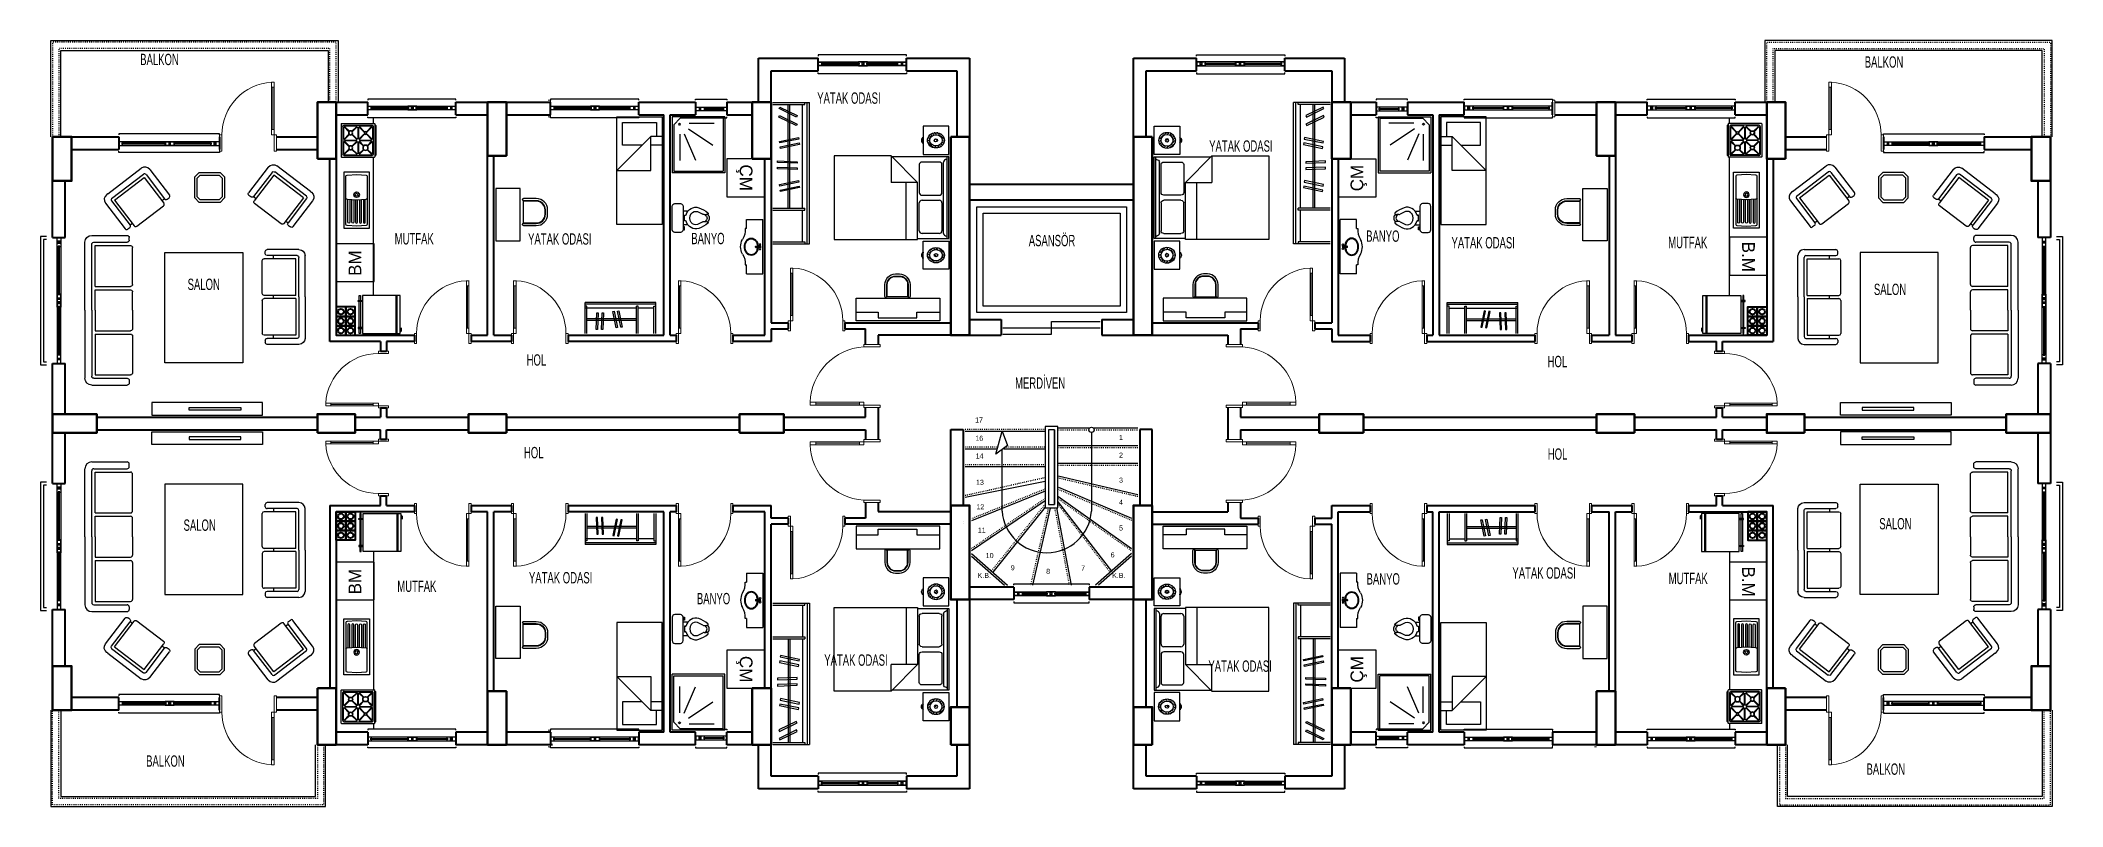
# Model space of a CAD drawing. Header units: millimetres. Extents: x 38 to 3246, y 32 to 1248.
import ezdxf

# ---------------------------------------------------------------- set-up
doc = ezdxf.new("R2010")
doc.units = ezdxf.units.MM
doc.linetypes.add('ACAD_ISO03W100', pattern=[30, 12, -18])
doc.layers.add('14_ISLAK_MEKAN_TEFRİŞ', color=134, linetype='Continuous')
for name, color, linetype, lineweight in [('CAM', 253, 'Continuous', 15), ('duvar_40', 45, 'Continuous', 40), ('KOLON50', 81, 'Continuous', 50), ('MERD_30', 31, 'Continuous', 30), ('PENC_25', 74, 'Continuous', 25), ('TEF', 145, 'Continuous', 30), ('yazı', 253, 'Continuous', 20)]:
    doc.layers.add(name, color=color, linetype=linetype, lineweight=lineweight)
doc.styles.add('ARIAL', font='Arial')
doc.styles.add('Kapı-pencere', font='Arial')
doc.styles.get("Standard").update_dxf_attribs({"font": 'EtrFont'})

msp = doc.modelspace()

# ---------------------------------------------------------------- texts
at = {"layer": 'MERD_30', "style": 'Kapı-pencere'}
for s, p in [('17', (1520.905673, 642.02565)), ('16', (1521.351403, 613.079439)), ('1', (1749.295951, 614.210021)), ('14', (1521.833636, 584.894197)), ('2', (1749.295951, 586.221665)), ('13', (1522.399444, 543.138583)), ('3', (1749.295951, 546.466714)), ('4', (1749.295951, 511.609104)), ('12', (1522.977739, 504.2881)), ('11', (1525.244812, 467.128256)), ('5', (1749.295951, 470.625492)), ('10', (1537.729082, 426.852869)), ('6', (1735.966332, 427.984257)), ('K.B.', (1524.894515, 395.280562)), ('9', (1577.433593, 407.565327)), ('8', (1633.595514, 401.900336)), ('7', (1689.183944, 407.007283)), ('K.B.', (1738.360769, 395.280562))]:
    msp.add_text(s, height=8, dxfattribs=at).set_placement(p)
at = {"layer": 'yazı', "style": 'ARIAL', "width": 0.6}
for s, p in [('BALKON', (196.067463, 1209.307265)), ('BALKON', (2932.565568, 1205.238861)), ('YATAK ODASI', (1270.327512, 1147.989889)), ('YATAK ODASI', (1892.346703, 1071.849199)), ('MUTFAK', (599.854651, 924.643117)), ('YATAK ODASI', (811.578491, 924.387221)), ('BANYO', (1070.536512, 925.083141)), ('ASANSÖR', (1606.038083, 921.826147)), ('BANYO', (2141.447475, 928.902108)), ('YATAK ODASI', (2276.845455, 918.364355)), ('MUTFAK', (2620.716882, 918.753383)), ('SALON', (271.281353, 852.38404)), ('SALON', (2947.167503, 844.402095)), ('HOL', (809.257962, 732.283741)), ('HOL', (2429.376397, 729.82196)), ('MERDİVEN', (1584.288604, 695.614625)), ('HOL', (805.000241, 585.241997)), ('HOL', (2429.690842, 582.943653)), ('SALON', (264.882494, 470.130142)), ('SALON', (2955.6742, 472.467183)), ('MUTFAK', (604.013596, 373.133819)), ('YATAK ODASI', (812.891955, 386.668085)), ('BANYO', (2142.119735, 384.821133)), ('YATAK ODASI', (2373.519977, 394.190879)), ('MUTFAK', (2621.521786, 385.513755)), ('BANYO', (1079.410963, 353.525132)), ('YATAK ODASI', (1281.512536, 255.963829)), ('YATAK ODASI', (1891.055497, 246.398067)), ('BALKON', (205.456698, 95.701195)), ('BALKON', (2935.411426, 82.900087))]:
    msp.add_text(s, height=18, dxfattribs=at).set_placement(p)

# ---------------------------------------------------------------- blocks, each defined once
blk = doc.blocks.new('a90')
at = {"layer": 'PENC_25', "lineweight": 20}
for p, q in [((1344.126593, 765.83973), (1370.110589, 765.83973)), ((1344.126593, 761.98131), (1344.126593, 765.83973)), ((1344.126593, 765.83973), (1370.110589, 765.83973)), ((1344.126593, 761.98131), (1344.126593, 765.83973)), ((1370.110589, 761.98131), (1344.126593, 761.98131)), ((1370.110589, 761.98131), (1344.126593, 761.98131)), ((1370.110589, 765.83973), (1370.110589, 761.98131)), ((1370.110589, 765.83973), (1370.110589, 761.98131)), ((1344.110589, 665.83973), (1344.110589, 669.698151)), ((1344.110589, 669.698151), (1370.110589, 669.698151)), ((1344.110589, 665.83973), (1370.126593, 665.83973)), ((1370.110589, 669.698151), (1370.110589, 665.83973))]:
    blk.add_line(p, q, dxfattribs=at)
at = {"layer": 'PENC_25', "lineweight": 20, "flags": 128}
for points in [[(1259.196266, 669.698151), (1259.196266, 674.142595)], [(1259.196266, 669.698151), (1344.110589, 669.698151), (1344.110589, 674.142595), (1259.196266, 674.142595), (1268.165639, 674.142595), (1268.165639, 669.698151), (1268.165639, 671.920373), (1337.639647, 671.920373), (1337.639647, 674.142595), (1337.639647, 669.698151)]]:
    blk.add_lwpolyline(points, dxfattribs=at)
at = {"layer": 'PENC_25', "lineweight": 20}
blk.add_arc((1349.684225, 671.629217), 90.522859, 93.519877, 178.408971, dxfattribs=at)
blk = doc.blocks.new('a91')
at = {"layer": 'TEF'}
h = blk.add_hatch(dxfattribs=at)
h.set_pattern_fill('CROSS', color=256, scale=0.36, style=0, pattern_type=2)
h.set_pattern_definition([(-89.969315, (-397.237, -10223.7682), (-2.28489783, -2.058624), [1.0287, -3.0861]), (-179.969315, (-397.8088, -10223.2542), (-2.28710152, 2.05617543), [1.143, -3.429])])
h.paths.add_polyline_path([(1445.3, 1089.9), (1445.4, 1088.1), (1445.8, 1086.3), (1446.6, 1084.7), (1447.6, 1083.1), (1448.8, 1081.7), (1450.2, 1080.5), (1451.8, 1079.5), (1453.6, 1078.7), (1455.5, 1078.1), (1457.5, 1077.8), (1459.5, 1077.8), (1461.5, 1078), (1463.4, 1078.5), (1465.3, 1079.3), (1467, 1080.3), (1468.5, 1081.5), (1469.8, 1082.9), (1470.8, 1084.5), (1471.6, 1086.2), (1472.1, 1087.9), (1472.3, 1089.8), (1472.1, 1091.6), (1471.7, 1093.3), (1471, 1095), (1470, 1096.6), (1468.8, 1098), (1467.4, 1099.2), (1465.8, 1100.3), (1464, 1101.1), (1462.2, 1101.7), (1460.2, 1102), (1458.2, 1102), (1456.2, 1101.8), (1454.2, 1101.3), (1452.4, 1100.6), (1450.7, 1099.6), (1449.1, 1098.4), (1447.8, 1097), (1446.7, 1095.4), (1446, 1093.8), (1445.5, 1092), (1445.3, 1090.2)])
h.paths.add_polyline_path([(1448.9, 1089.9), (1449, 1088.6), (1449.3, 1087.3), (1449.8, 1086.1), (1450.5, 1084.9), (1451.4, 1083.9), (1452.5, 1083), (1453.7, 1082.2), (1455, 1081.7), (1456.4, 1081.2), (1457.8, 1081), (1459.3, 1081), (1460.7, 1081.2), (1462.2, 1081.5), (1463.5, 1082.1), (1464.8, 1082.8), (1465.9, 1083.7), (1466.8, 1084.8), (1467.6, 1085.9), (1468.2, 1087.2), (1468.5, 1088.5), (1468.7, 1089.8), (1468.6, 1091.1), (1468.3, 1092.4), (1467.7, 1093.6), (1467, 1094.8), (1466.1, 1095.8), (1465.1, 1096.7), (1463.9, 1097.5), (1462.6, 1098.1), (1461.3, 1098.5), (1459.8, 1098.8), (1458.3, 1098.8), (1456.9, 1098.6), (1455.4, 1098.3), (1454.1, 1097.8), (1452.8, 1097), (1451.7, 1096.1), (1450.7, 1095.1), (1449.9, 1094), (1449.4, 1092.7), (1449, 1091.4), (1448.9, 1090.1)])
h.paths.add_polyline_path([(1456.1, 1089.9), (1456.1, 1089.5), (1456.2, 1089.2), (1456.3, 1088.9), (1456.5, 1088.5), (1456.8, 1088.3), (1457, 1088), (1457.4, 1087.8), (1457.7, 1087.7), (1458.1, 1087.5), (1458.5, 1087.5), (1458.9, 1087.5), (1459.3, 1087.5), (1459.7, 1087.6), (1460.1, 1087.8), (1460.4, 1088), (1460.7, 1088.2), (1461, 1088.5), (1461.2, 1088.8), (1461.3, 1089.2), (1461.4, 1089.5), (1461.5, 1089.9), (1461.4, 1090.2), (1461.3, 1090.6), (1461.2, 1090.9), (1461, 1091.2), (1460.8, 1091.5), (1460.5, 1091.8), (1460.2, 1092), (1459.8, 1092.1), (1459.4, 1092.2), (1459, 1092.3), (1458.6, 1092.3), (1458.2, 1092.3), (1457.8, 1092.2), (1457.5, 1092), (1457.1, 1091.8), (1456.8, 1091.6), (1456.6, 1091.3), (1456.3, 1091), (1456.2, 1090.7), (1456.1, 1090.3), (1456.1, 1090)])
h.paths.add_polyline_path([(1445.3, 907.6), (1445.5, 905.8), (1445.9, 904.1), (1446.7, 902.4), (1447.6, 900.9), (1448.9, 899.5), (1450.3, 898.2), (1451.9, 897.2), (1453.7, 896.4), (1455.6, 895.9), (1457.6, 895.6), (1459.6, 895.5), (1461.6, 895.7), (1463.5, 896.2), (1465.4, 897), (1467.1, 898), (1468.6, 899.2), (1469.9, 900.7), (1470.9, 902.2), (1471.7, 903.9), (1472.2, 905.7), (1472.3, 907.5), (1472.2, 909.3), (1471.8, 911.1), (1471.1, 912.7), (1470.1, 914.3), (1468.9, 915.7), (1467.5, 917), (1465.9, 918), (1464.1, 918.8), (1462.3, 919.4), (1460.3, 919.7), (1458.3, 919.8), (1456.3, 919.6), (1454.3, 919.1), (1452.5, 918.4), (1450.8, 917.4), (1449.2, 916.2), (1447.9, 914.8), (1446.8, 913.2), (1446, 911.5), (1445.6, 909.7), (1445.4, 907.9)])
h.paths.add_polyline_path([(1448.9, 907.6), (1449.1, 906.3), (1449.4, 905), (1449.9, 903.8), (1450.6, 902.7), (1451.5, 901.6), (1452.6, 900.7), (1453.8, 900), (1455.1, 899.4), (1456.5, 899), (1457.9, 898.8), (1459.4, 898.7), (1460.8, 898.9), (1462.3, 899.3), (1463.6, 899.8), (1464.9, 900.6), (1466, 901.5), (1466.9, 902.5), (1467.7, 903.7), (1468.3, 904.9), (1468.6, 906.2), (1468.7, 907.5), (1468.7, 908.9), (1468.3, 910.2), (1467.8, 911.4), (1467.1, 912.5), (1466.2, 913.6), (1465.2, 914.5), (1464, 915.2), (1462.7, 915.8), (1461.4, 916.3), (1459.9, 916.5), (1458.4, 916.5), (1457, 916.4), (1455.5, 916), (1454.2, 915.5), (1452.9, 914.8), (1451.8, 913.9), (1450.8, 912.9), (1450, 911.7), (1449.5, 910.5), (1449.1, 909.2), (1449, 907.9)])
h.paths.add_polyline_path([(1456.1, 907.6), (1456.2, 907.3), (1456.3, 906.9), (1456.4, 906.6), (1456.6, 906.3), (1456.9, 906), (1457.1, 905.8), (1457.5, 905.6), (1457.8, 905.4), (1458.2, 905.3), (1458.6, 905.2), (1459, 905.2), (1459.4, 905.3), (1459.8, 905.4), (1460.2, 905.5), (1460.5, 905.7), (1460.8, 906), (1461.1, 906.2), (1461.3, 906.6), (1461.4, 906.9), (1461.5, 907.3), (1461.5, 907.6), (1461.5, 908), (1461.4, 908.3), (1461.3, 908.7), (1461.1, 909), (1460.9, 909.3), (1460.6, 909.5), (1460.3, 909.7), (1459.9, 909.9), (1459.5, 910), (1459.1, 910.1), (1458.7, 910.1), (1458.3, 910), (1457.9, 909.9), (1457.6, 909.8), (1457.2, 909.6), (1456.9, 909.3), (1456.7, 909.1), (1456.4, 908.8), (1456.3, 908.4), (1456.2, 908.1), (1456.1, 907.7)])
for p, q in [((1438.6, 929.9), (1479.1, 929.9)), ((1438.6, 885.4), (1438.6, 929.9)), ((1479.1, 929.9), (1479.1, 885.4)), ((1479.1, 885.4), (1438.6, 885.4))]:
    blk.add_line(p, q, dxfattribs=at)
for major_axis, start_param, end_param in [((-6.75, 0), 5.306139, 7.260232), ((-6.3, 0), 5.359292, 7.207079)]:
    blk.add_ellipse((1442.6, 907.6), major_axis=major_axis, ratio=0.9, start_param=start_param, end_param=end_param, dxfattribs=at)
for major_axis in [(-13.5, 0), (-9.9, -0.01), (-2.7, 0)]:
    blk.add_ellipse((1458.8, 907.6), major_axis=major_axis, ratio=0.9, dxfattribs=at)
blk = doc.blocks.new('a92')
at = {"layer": 'TEF'}
for p, q in [((1478.989125, 1112.182934), (1438.489131, 1112.161245)), ((1438.489131, 1112.161245), (1438.51299, 1067.611251)), ((1479.012984, 1067.632941), (1478.989125, 1112.182934)), ((1387.536818, 1065.15395), (1297.214312, 1065.105578)), ((1297.214312, 1065.105578), (1297.285455, 932.265597)), ((1387.536818, 1065.15395), (1387.559391, 1023.005139)), ((1429.536866, 1023.02762), (1387.536818, 1065.15395)), ((1479.015153, 1063.582941), (1389.1511, 1063.534814)), ((1438.51299, 1067.611251), (1479.012984, 1067.632941)), ((1475.417323, 1059.531014), (1476.317323, 1059.531496)), ((1476.384561, 933.981514), (1476.315154, 1063.581495)), ((1479.084561, 933.98296), (1479.015153, 1063.582941)), ((1432.221667, 1051.407879), (1432.245526, 1006.857886)), ((1463.719493, 1055.474749), (1436.719497, 1055.460289)), ((1468.245521, 1006.877166), (1468.221662, 1051.427159)), ((1470.980224, 942.078621), (1470.919492, 1055.478605)), ((1429.536866, 1023.02762), (1387.559391, 1023.005139)), ((1411.585438, 932.32681), (1411.536868, 1023.01798)), ((1429.585436, 932.33645), (1429.536866, 1023.02762)), ((1436.747694, 1002.810296), (1463.74769, 1002.824756)), ((1436.752032, 994.710297), (1463.752028, 994.724757)), ((1432.278061, 946.107894), (1432.254202, 990.657888)), ((1468.254197, 990.677168), (1468.278055, 946.127174)), ((1297.285455, 932.265597), (1429.585436, 932.33645)), ((1429.584568, 933.95645), (1479.084561, 933.98296)), ((1463.780225, 942.074765), (1436.780229, 942.060305)), ((1476.382392, 938.031513), (1475.482392, 938.031031))]:
    blk.add_line(p, q, dxfattribs=at)
for centre, major_axis, start_param, end_param in [((1442.55106, 1089.888417), (-6.749999, -0.003615), 5.3061386471, 7.2602319673), ((1442.55106, 1089.888417), (-6.299999, -0.003374), 5.3592918673, 7.2070787471), ((1475.419492, 1055.481015), (-4.499999, -0.00241), 4.7123889804, 6.2831853072), ((1436.721666, 1051.410289), (-4.499999, -0.00241), 4.7123889804, 6.2831853072), ((1463.721662, 1051.424749), (-4.499999, -0.00241), 3.1415926536, 4.7123889804), ((1436.745525, 1006.860296), (-4.499999, -0.00241), 6.2831853072, 7.853981634), ((1463.745521, 1006.874756), (-4.499999, -0.00241), 1.5707963268, 3.1415926536), ((1463.754197, 990.674758), (-4.499999, -0.00241), 3.1415926536, 4.7123889804), ((1436.754201, 990.660298), (-4.499999, -0.00241), 4.7123889804, 6.2831853072), ((1436.77806, 946.110304), (-4.499999, -0.00241), 6.2831853072, 7.853981634), ((1463.778056, 946.124764), (-4.499999, -0.00241), 1.5707963268, 3.1415926536), ((1475.480223, 942.081031), (-4.499999, -0.00241), 6.2831853072, 7.853981634)]:
    blk.add_ellipse(centre, major_axis=major_axis, ratio=0.9, start_param=start_param, end_param=end_param, dxfattribs=at)
for major_axis in [(-13.499998, -0.00723), (-9.899999, -0.005302), (-2.7, -0.001446)]:
    blk.add_ellipse((1458.751058, 1089.897093), major_axis=major_axis, ratio=0.9, dxfattribs=at)
blk.add_blockref('a91', (0, 0))
blk = doc.blocks.new('a93')
at = {"layer": 'duvar_40', "flags": 128}
for points in [[(1224.326325, 800.466768), (1224.326325, 790.466768)], [(1314.326325, 800.466768), (1314.326325, 790.466768)]]:
    blk.add_lwpolyline(points, dxfattribs=at)
at = {"layer": 'PENC_25', "lineweight": 20}
for p, q in [((1231.798843, 887.134307), (1227.798843, 887.134307)), ((1224.326266, 803.466788), (1224.326266, 787.466839)), ((1227.798844, 803.466788), (1224.326266, 803.466788)), ((1227.798844, 787.466839), (1227.798844, 803.466788)), ((1314.326266, 803.466737), (1310.853687, 803.466737)), ((1310.853687, 803.466737), (1310.853687, 787.466788)), ((1314.326266, 787.466788), (1314.326266, 803.466737)), ((1227.798844, 787.466737), (1224.326266, 787.466737)), ((1310.853687, 787.466737), (1314.326266, 787.466737))]:
    blk.add_line(p, q, dxfattribs=at)
at = {"layer": 'PENC_25', "lineweight": 20, "flags": 128}
blk.add_lwpolyline([(1227.798843, 887.190193), (1227.798843, 803.466788), (1231.798843, 803.466788), (1231.798843, 887.190193), (1231.798843, 879.117758), (1227.798843, 879.117758), (1229.798843, 879.117758), (1229.798843, 812.028691), (1231.798843, 812.028691), (1227.798843, 812.028691)], dxfattribs=at)
at = {"layer": 'PENC_25', "lineweight": 20}
blk.add_arc((1227.051598, 803.466788), 83.80209, 359.992273, 86.752553, dxfattribs=at)
blk = doc.blocks.new('a94')
at = {"layer": 'duvar_40', "flags": 128}
for points in [[(1046.515667, 780.466768), (1046.515667, 770.466768)], [(1136.515667, 780.466768), (1136.515667, 770.466768)]]:
    blk.add_lwpolyline(points, dxfattribs=at)
at = {"layer": 'PENC_25', "lineweight": 20}
for p, q in [((1053.988186, 867.134256), (1049.988186, 867.134256)), ((1049.988187, 783.466737), (1046.515608, 783.466737)), ((1046.515608, 783.466737), (1046.515608, 767.466788)), ((1049.988187, 767.466788), (1049.988187, 783.466737)), ((1133.04303, 783.466685), (1133.04303, 767.466737)), ((1136.515608, 783.466685), (1133.04303, 783.466685)), ((1136.515608, 767.466737), (1136.515608, 783.466685)), ((1049.988187, 767.466685), (1046.515608, 767.466685)), ((1133.04303, 767.466685), (1136.515608, 767.466685))]:
    blk.add_line(p, q, dxfattribs=at)
at = {"layer": 'PENC_25', "lineweight": 20, "flags": 128}
blk.add_lwpolyline([(1049.988186, 867.190142), (1049.988186, 783.466737), (1053.988186, 783.466737), (1053.988186, 867.190142), (1053.988186, 859.117706), (1049.988186, 859.117706), (1051.988186, 859.117706), (1051.988186, 792.028639), (1053.988186, 792.028639), (1049.988186, 792.028639)], dxfattribs=at)
at = {"layer": 'PENC_25', "lineweight": 20}
blk.add_arc((1049.24094, 783.466737), 83.80209, 359.992273, 86.752553, dxfattribs=at)
blk = doc.blocks.new('a95')
at = {"layer": 'CAM', "flags": 128}
for points in [[(1090.949588, 1140.17522), (1121.835366, 1140.17522), (1121.835366, 1140.67522), (1091.649588, 1140.67522)], [(1094.873231, 1140.67522), (1090.949588, 1140.67522), (1090.949588, 1140.17522), (1094.873231, 1140.17522)], [(1091.649588, 1138.67522), (1121.835366, 1138.67522), (1121.835366, 1139.17522), (1090.949588, 1139.17522)], [(1094.873231, 1139.17522), (1090.949588, 1139.17522), (1090.949588, 1138.67522), (1094.873231, 1138.67522)]]:
    blk.add_lwpolyline(points, dxfattribs=at)
at = {"layer": 'PENC_25'}
for p, q in [((1091.649588, 1142.675221), (1121.135366, 1142.675221)), ((1121.135366, 1136.675218), (1091.649588, 1136.675218))]:
    blk.add_line(p, q, dxfattribs=at)
at = {"layer": 'PENC_25', "flags": 128}
for points in [[(1077.110589, 1153.466737), (1077.110589, 1155.383703), (1127.110589, 1155.383703), (1127.110589, 1153.466737)], [(1077.110589, 1127.466737), (1077.110589, 1125.466737), (1127.110589, 1125.466737), (1127.110589, 1127.466737)]]:
    blk.add_lwpolyline(points, dxfattribs=at)
for points in [[(1077.110589, 1142.675221), (1085.135372, 1142.675221), (1085.135372, 1141.17522), (1083.135371, 1141.17522), (1083.135371, 1136.675218), (1077.110589, 1136.675218), (1077.110589, 1139.67522)], [(1077.535369, 1142.475221), (1084.935372, 1142.475221), (1084.935372, 1141.37522), (1082.935371, 1141.37522), (1082.935371, 1136.875218), (1077.535369, 1136.875218), (1077.535369, 1138.47522), (1077.535369, 1140.87522)], [(1091.649588, 1136.675218), (1083.435371, 1136.675218), (1083.435371, 1138.17522), (1085.435372, 1138.17522), (1085.435372, 1142.675221), (1091.649588, 1142.675221), (1091.649588, 1140.67522), (1090.949588, 1140.67522), (1090.949588, 1138.67522), (1091.649588, 1138.67522)], [(1091.449588, 1136.875218), (1083.635371, 1136.875218), (1083.635371, 1137.97522), (1085.635372, 1137.97522), (1085.635372, 1142.475221), (1091.449588, 1142.475221), (1091.449588, 1140.87522), (1090.749588, 1140.87522), (1090.749588, 1138.47522), (1091.449588, 1138.47522)], [(1121.135366, 1142.675221), (1127.110589, 1142.675221), (1127.110589, 1136.675218), (1121.135366, 1136.675218), (1121.135366, 1138.67522), (1121.835366, 1138.67522), (1121.835366, 1140.67522), (1121.135366, 1140.67522)], [(1121.335366, 1142.475221), (1126.935369, 1142.475221), (1126.935369, 1136.875218), (1121.335366, 1136.875218), (1121.335366, 1138.47522), (1122.035366, 1138.47522), (1122.035366, 1140.87522), (1121.335366, 1140.87522)]]:
    blk.add_lwpolyline(points, close=True, dxfattribs=at)
blk = doc.blocks.new('a96')
at = {"layer": 'duvar_40', "flags": 128}
for points in [[(785.064901, 780.466768), (785.064901, 770.466768)], [(875.064901, 780.466768), (875.064901, 770.466768)]]:
    blk.add_lwpolyline(points, dxfattribs=at)
at = {"layer": 'PENC_25', "lineweight": 20}
for p, q in [((792.53742, 867.134256), (788.53742, 867.134256)), ((788.537421, 783.466737), (785.064842, 783.466737)), ((785.064842, 783.466737), (785.064842, 767.466788)), ((788.537421, 767.466788), (788.537421, 783.466737)), ((875.064842, 783.466685), (871.592264, 783.466685)), ((871.592264, 783.466685), (871.592264, 767.466737)), ((875.064842, 767.466737), (875.064842, 783.466685)), ((788.537421, 767.466685), (785.064842, 767.466685)), ((871.592264, 767.466685), (875.064842, 767.466685))]:
    blk.add_line(p, q, dxfattribs=at)
at = {"layer": 'PENC_25', "lineweight": 20, "flags": 128}
blk.add_lwpolyline([(788.53742, 867.190142), (788.53742, 783.466737), (792.53742, 783.466737), (792.53742, 867.190142), (792.53742, 859.117706), (788.53742, 859.117706), (790.53742, 859.117706), (790.53742, 792.028639), (792.53742, 792.028639), (788.53742, 792.028639)], dxfattribs=at)
at = {"layer": 'PENC_25', "lineweight": 20}
blk.add_arc((787.790174, 783.466737), 83.80209, 359.992273, 86.752553, dxfattribs=at)
blk = doc.blocks.new('a97')
at = {"layer": 'duvar_40', "flags": 128}
for points in [[(631.04011, 780.466768), (631.04011, 770.466768)], [(721.04011, 780.466768), (721.04011, 770.466768)]]:
    blk.add_lwpolyline(points, dxfattribs=at)
at = {"layer": 'PENC_25', "lineweight": 20}
for p, q in [((713.567473, 867.134256), (717.567473, 867.134256)), ((631.040051, 767.466737), (631.040051, 783.466685)), ((631.040051, 783.466685), (634.512629, 783.466685)), ((634.512629, 783.466685), (634.512629, 767.466737)), ((717.567472, 767.466788), (717.567472, 783.466737)), ((717.567472, 783.466737), (721.040051, 783.466737)), ((721.040051, 783.466737), (721.040051, 767.466788)), ((634.512629, 767.466685), (631.040051, 767.466685)), ((717.567472, 767.466685), (721.040051, 767.466685))]:
    blk.add_line(p, q, dxfattribs=at)
at = {"layer": 'PENC_25', "lineweight": 20, "flags": 128}
blk.add_lwpolyline([(717.567473, 867.190142), (717.567473, 783.466737), (713.567473, 783.466737), (713.567473, 867.190142), (713.567473, 859.117706), (717.567473, 859.117706), (715.567473, 859.117706), (715.567473, 792.028639), (713.567473, 792.028639), (717.567473, 792.028639)], dxfattribs=at)
at = {"layer": 'PENC_25', "lineweight": 20}
blk.add_arc((718.314719, 783.466737), 83.80209, 93.247447, 180.007727, dxfattribs=at)
blk = doc.blocks.new('a98')
at = {"layer": 'CAM', "flags": 128}
for points in [[(562.385812, 1141.758253), (621.447941, 1141.758253), (621.447941, 1142.258253), (562.385812, 1142.258253)], [(562.385812, 1140.258253), (621.447941, 1140.258253), (621.447941, 1140.758253), (562.385812, 1140.758253)], [(634.347946, 1141.758253), (683.271589, 1141.758253), (683.271589, 1142.258253), (634.347946, 1142.258253)], [(634.347946, 1140.258253), (683.271589, 1140.258253), (683.271589, 1140.758253), (634.347946, 1140.758253)]]:
    blk.add_lwpolyline(points, close=True, dxfattribs=at)
at = {"layer": 'PENC_25'}
for p, q in [((563.085812, 1144.258255), (682.571589, 1144.258255)), ((682.571589, 1138.258252), (563.085812, 1138.258252))]:
    blk.add_line(p, q, dxfattribs=at)
at = {"layer": 'PENC_25', "flags": 128}
for points in [[(697.110589, 1153.466737), (697.110589, 1155.466737), (557.110589, 1155.466737), (557.110589, 1153.466737)], [(697.110589, 1127.466737), (697.110589, 1125.54977), (557.110589, 1125.54977), (557.110589, 1127.466737)]]:
    blk.add_lwpolyline(points, dxfattribs=at)
for points in [[(563.085812, 1138.258252), (557.110589, 1138.258252), (557.110589, 1144.258255), (563.085812, 1144.258255), (563.085812, 1142.258253), (562.385812, 1142.258253), (562.385812, 1140.258253), (563.085812, 1140.258253)], [(562.885812, 1138.458252), (557.285808, 1138.458252), (557.285808, 1144.058255), (562.885812, 1144.058255), (562.885812, 1142.458253), (562.185812, 1142.458253), (562.185812, 1140.058253), (562.885812, 1140.058253)], [(620.747941, 1138.258252), (628.747944, 1138.258252), (628.747944, 1139.758253), (626.747943, 1139.758253), (626.747943, 1144.258255), (620.747941, 1144.258255), (620.747941, 1142.258253), (621.447941, 1142.258253), (621.447941, 1140.258253), (620.747941, 1140.258253)], [(620.947941, 1138.458252), (628.547944, 1138.458252), (628.547944, 1139.558253), (626.547943, 1139.558253), (626.547943, 1144.058255), (620.947941, 1144.058255), (620.947941, 1142.458253), (621.647941, 1142.458253), (621.647941, 1140.058253), (620.947941, 1140.058253)], [(635.047946, 1144.258255), (627.047943, 1144.258255), (627.047943, 1142.758253), (629.047944, 1142.758253), (629.047944, 1138.258252), (635.047946, 1138.258252), (635.047946, 1140.258253), (634.347946, 1140.258253), (634.347946, 1142.258253), (635.047946, 1142.258253)], [(634.847946, 1144.058255), (627.247943, 1144.058255), (627.247943, 1142.958253), (629.247944, 1142.958253), (629.247944, 1138.458252), (634.847946, 1138.458252), (634.847946, 1140.058253), (634.147946, 1140.058253), (634.147946, 1142.458253), (634.847946, 1142.458253)], [(682.571589, 1144.258255), (690.785807, 1144.258255), (690.785807, 1142.758253), (688.785806, 1142.758253), (688.785806, 1138.258252), (682.571589, 1138.258252), (682.571589, 1140.258253), (683.271589, 1140.258253), (683.271589, 1142.258253), (682.571589, 1142.258253)], [(682.771589, 1144.058255), (690.585807, 1144.058255), (690.585807, 1142.958253), (688.585806, 1142.958253), (688.585806, 1138.458252), (682.771589, 1138.458252), (682.771589, 1140.058253), (683.471589, 1140.058253), (683.471589, 1142.458253), (682.771589, 1142.458253)], [(697.110589, 1138.258252), (689.085806, 1138.258252), (689.085806, 1139.758253), (691.085807, 1139.758253), (691.085807, 1144.258255), (697.110589, 1144.258255), (697.110589, 1141.258253)], [(696.685809, 1138.458252), (689.285806, 1138.458252), (689.285806, 1139.558253), (691.285807, 1139.558253), (691.285807, 1144.058255), (696.685809, 1144.058255), (696.685809, 1142.458253), (696.685809, 1140.058253)]]:
    blk.add_lwpolyline(points, close=True, dxfattribs=at)
blk = doc.blocks.new('a99')
at = {"layer": 'duvar_40', "flags": 128}
for points in [[(577.110589, 755.126021), (587.110589, 755.126021)], [(577.110553, 665.126026), (587.110553, 665.126026)]]:
    blk.add_lwpolyline(points, dxfattribs=at)
at = {"layer": 'PENC_25', "lineweight": 20}
for p, q in [((590.110589, 755.126021), (574.11064, 755.126021)), ((574.11064, 755.126021), (574.11064, 751.653442)), ((574.11064, 751.653442), (590.110589, 751.653442)), ((590.11064, 751.653442), (590.11064, 755.126021)), ((490.443069, 672.598598), (490.443069, 668.598598)), ((574.110589, 668.598599), (574.110589, 665.126021)), ((590.110538, 668.598599), (574.110589, 668.598599)), ((574.110589, 665.126021), (590.110538, 665.126021)), ((590.11064, 668.598599), (590.11064, 665.126021))]:
    blk.add_line(p, q, dxfattribs=at)
at = {"layer": 'PENC_25', "lineweight": 20, "flags": 128}
blk.add_lwpolyline([(490.387183, 668.598598), (574.110589, 668.598598), (574.110589, 672.598598), (490.387183, 672.598598), (498.459619, 672.598598), (498.459619, 668.598598), (498.459619, 670.598599), (565.548686, 670.598599), (565.548686, 672.598598), (565.548686, 668.598598)], dxfattribs=at)
at = {"layer": 'PENC_25', "lineweight": 20}
blk.add_arc((574.110589, 667.851353), 83.80209, 89.992273, 176.752553, dxfattribs=at)
blk = doc.blocks.new('a100')
at = {"layer": 'CAM', "flags": 128}
for points in [[(167.385812, 1085.67522), (236.447941, 1085.67522), (236.447941, 1085.17522), (167.385812, 1085.17522)], [(167.385812, 1084.17522), (236.447941, 1084.17522), (236.447941, 1083.67522), (167.385812, 1083.67522)], [(249.347946, 1085.67522), (308.271589, 1085.67522), (308.271589, 1085.17522), (249.347946, 1085.17522)], [(249.347946, 1084.17522), (308.271589, 1084.17522), (308.271589, 1083.67522), (249.347946, 1083.67522)]]:
    blk.add_lwpolyline(points, close=True, dxfattribs=at)
at = {"layer": 'duvar_40', "ltscale": 20, "flags": 128}
blk.add_lwpolyline([(322.110589, 1095.466737), (322.110589, 1075.466737)], dxfattribs=at)
at = {"layer": 'PENC_25', "lineweight": 20}
for p, q in [((404.638011, 1182.134307), (408.638011, 1182.134307)), ((322.110589, 1072.466737), (322.110589, 1098.466737)), ((322.110589, 1098.466737), (325.583167, 1098.466737)), ((325.583167, 1098.466737), (325.583167, 1072.466737)), ((408.63801, 1072.466839), (408.63801, 1098.466788)), ((408.63801, 1098.466788), (412.110589, 1098.466788)), ((412.110589, 1098.466788), (412.110589, 1072.466839)), ((325.583167, 1072.466737), (322.110589, 1072.466737)), ((408.63801, 1072.466737), (412.110589, 1072.466737))]:
    blk.add_line(p, q, dxfattribs=at)
at = {"layer": 'PENC_25'}
for p, q in [((307.571589, 1087.675221), (168.085812, 1087.675221)), ((168.085812, 1081.675218), (307.571589, 1081.675218))]:
    blk.add_line(p, q, dxfattribs=at)
at = {"layer": 'PENC_25', "lineweight": 20, "flags": 128}
blk.add_lwpolyline([(408.638011, 1182.190193), (408.638011, 1098.466788), (404.638011, 1098.466788), (404.638011, 1182.190193), (404.638011, 1174.117758), (408.638011, 1174.117758), (406.638011, 1174.117758), (406.638011, 1107.028691), (404.638011, 1107.028691), (408.638011, 1107.028691)], dxfattribs=at)
at = {"layer": 'PENC_25', "flags": 128}
for points in [[(322.110589, 1098.466737), (322.110589, 1100.383703), (162.110589, 1100.383703), (162.110589, 1098.466737)], [(322.110589, 1072.466737), (322.110589, 1070.466737), (162.110589, 1070.466737), (162.110589, 1072.466737)]]:
    blk.add_lwpolyline(points, dxfattribs=at)
for points in [[(168.085812, 1087.675221), (162.110589, 1087.675221), (162.110589, 1081.675218), (168.085812, 1081.675218), (168.085812, 1083.67522), (167.385812, 1083.67522), (167.385812, 1085.67522), (168.085812, 1085.67522)], [(167.885812, 1087.475221), (162.285808, 1087.475221), (162.285808, 1081.875218), (167.885812, 1081.875218), (167.885812, 1083.47522), (167.185812, 1083.47522), (167.185812, 1085.87522), (167.885812, 1085.87522)], [(307.571589, 1081.675218), (315.785807, 1081.675218), (315.785807, 1083.17522), (313.785806, 1083.17522), (313.785806, 1087.675221), (307.571589, 1087.675221), (307.571589, 1085.67522), (308.271589, 1085.67522), (308.271589, 1083.67522), (307.571589, 1083.67522)], [(307.771589, 1081.875218), (315.585807, 1081.875218), (315.585807, 1082.97522), (313.585806, 1082.97522), (313.585806, 1087.475221), (307.771589, 1087.475221), (307.771589, 1085.87522), (308.471589, 1085.87522), (308.471589, 1083.47522), (307.771589, 1083.47522)], [(322.110589, 1087.675221), (314.085806, 1087.675221), (314.085806, 1086.17522), (316.085807, 1086.17522), (316.085807, 1081.675218), (322.110589, 1081.675218), (322.110589, 1084.67522)], [(321.685809, 1087.475221), (314.285806, 1087.475221), (314.285806, 1086.37522), (316.285807, 1086.37522), (316.285807, 1081.875218), (321.685809, 1081.875218), (321.685809, 1083.47522), (321.685809, 1085.87522)], [(322.110589, 1081.675218), (322.110589, 1087.675221)]]:
    blk.add_lwpolyline(points, close=True, dxfattribs=at)
at = {"layer": 'PENC_25', "lineweight": 20}
blk.add_arc((409.385257, 1098.466788), 83.80209, 93.247447, 180.007727, dxfattribs=at)
blk = doc.blocks.new('a102')
at = {"layer": 'TEF', "flags": 128}
for points in [[(214.329932, 653.466737), (390.133441, 653.466737), (390.133441, 674.041926), (214.329932, 674.041926)], [(273.620181, 665.69057), (355.727212, 665.69057), (355.727212, 661.634645), (273.620181, 661.634645)]]:
    blk.add_lwpolyline(points, close=True, dxfattribs=at)
blk = doc.blocks.new('a103')
at = {"layer": 'CAM', "flags": 128}
for points in [[(1277.385812, 1211.758253), (1336.447941, 1211.758253), (1336.447941, 1212.258253), (1277.385812, 1212.258253)], [(1277.385812, 1210.258253), (1336.447941, 1210.258253), (1336.447941, 1210.758253), (1277.385812, 1210.758253)], [(1349.347946, 1211.758253), (1398.271589, 1211.758253), (1398.271589, 1212.258253), (1349.347946, 1212.258253)], [(1349.347946, 1210.258253), (1398.271589, 1210.258253), (1398.271589, 1210.758253), (1349.347946, 1210.758253)]]:
    blk.add_lwpolyline(points, close=True, dxfattribs=at)
at = {"layer": 'PENC_25'}
for p, q in [((1278.085812, 1214.258255), (1397.571589, 1214.258255)), ((1397.571589, 1208.258252), (1278.085812, 1208.258252))]:
    blk.add_line(p, q, dxfattribs=at)
at = {"layer": 'PENC_25', "flags": 128}
for points in [[(1412.110589, 1223.466737), (1412.110589, 1225.466737), (1272.110589, 1225.466737), (1272.110589, 1223.466737)], [(1412.110589, 1197.466737), (1412.110589, 1195.54977), (1272.110589, 1195.54977), (1272.110589, 1197.466737)]]:
    blk.add_lwpolyline(points, dxfattribs=at)
for points in [[(1278.085812, 1208.258252), (1272.110589, 1208.258252), (1272.110589, 1214.258255), (1278.085812, 1214.258255), (1278.085812, 1212.258253), (1277.385812, 1212.258253), (1277.385812, 1210.258253), (1278.085812, 1210.258253)], [(1277.885812, 1208.458252), (1272.285808, 1208.458252), (1272.285808, 1214.058255), (1277.885812, 1214.058255), (1277.885812, 1212.458253), (1277.185812, 1212.458253), (1277.185812, 1210.058253), (1277.885812, 1210.058253)], [(1397.571589, 1214.258255), (1405.785807, 1214.258255), (1405.785807, 1212.758253), (1403.785806, 1212.758253), (1403.785806, 1208.258252), (1397.571589, 1208.258252), (1397.571589, 1210.258253), (1398.271589, 1210.258253), (1398.271589, 1212.258253), (1397.571589, 1212.258253)], [(1397.771589, 1214.058255), (1405.585807, 1214.058255), (1405.585807, 1212.958253), (1403.585806, 1212.958253), (1403.585806, 1208.458252), (1397.771589, 1208.458252), (1397.771589, 1210.058253), (1398.471589, 1210.058253), (1398.471589, 1212.458253), (1397.771589, 1212.458253)], [(1412.110589, 1208.258252), (1404.085806, 1208.258252), (1404.085806, 1209.758253), (1406.085807, 1209.758253), (1406.085807, 1214.258255), (1412.110589, 1214.258255), (1412.110589, 1211.258253)], [(1411.685809, 1208.458252), (1404.285806, 1208.458252), (1404.285806, 1209.558253), (1406.285807, 1209.558253), (1406.285807, 1214.058255), (1411.685809, 1214.058255), (1411.685809, 1212.458253), (1411.685809, 1210.058253)]]:
    blk.add_lwpolyline(points, close=True, dxfattribs=at)
blk = doc.blocks.new('a106')
at = {"layer": 'CAM', "flags": 128}
for points in [[(852.385812, 1141.758253), (911.447941, 1141.758253), (911.447941, 1142.258253), (852.385812, 1142.258253)], [(852.385812, 1140.258253), (911.447941, 1140.258253), (911.447941, 1140.758253), (852.385812, 1140.758253)], [(924.347946, 1141.758253), (973.271589, 1141.758253), (973.271589, 1142.258253), (924.347946, 1142.258253)], [(924.347946, 1140.258253), (973.271589, 1140.258253), (973.271589, 1140.758253), (924.347946, 1140.758253)]]:
    blk.add_lwpolyline(points, close=True, dxfattribs=at)
at = {"layer": 'PENC_25', "lineweight": 20}
for p, q in [((847.110589, 1153.466685), (843.63801, 1153.466685)), ((843.63801, 1127.466685), (847.110589, 1127.466685)), ((847.110589, 1127.466737), (847.110589, 1153.466685))]:
    blk.add_line(p, q, dxfattribs=at)
at = {"layer": 'PENC_25'}
for p, q in [((853.085812, 1144.258255), (972.571589, 1144.258255)), ((972.571589, 1138.258252), (853.085812, 1138.258252))]:
    blk.add_line(p, q, dxfattribs=at)
at = {"layer": 'PENC_25', "flags": 128}
for points in [[(987.110589, 1153.466737), (987.110589, 1155.466737), (847.110589, 1155.466737), (847.110589, 1153.466737)], [(987.110589, 1127.466737), (987.110589, 1125.54977), (847.110589, 1125.54977), (847.110589, 1127.466737)]]:
    blk.add_lwpolyline(points, dxfattribs=at)
for points in [[(853.085812, 1138.258252), (847.110589, 1138.258252), (847.110589, 1144.258255), (853.085812, 1144.258255), (853.085812, 1142.258253), (852.385812, 1142.258253), (852.385812, 1140.258253), (853.085812, 1140.258253)], [(852.885812, 1138.458252), (847.285808, 1138.458252), (847.285808, 1144.058255), (852.885812, 1144.058255), (852.885812, 1142.458253), (852.185812, 1142.458253), (852.185812, 1140.058253), (852.885812, 1140.058253)], [(910.547941, 1141.758253), (911.447941, 1141.758253), (911.447941, 1140.758253), (910.547941, 1140.758253)], [(910.747941, 1138.258252), (918.747944, 1138.258252), (918.747944, 1139.758253), (916.747943, 1139.758253), (916.747943, 1144.258255), (910.747941, 1144.258255), (910.747941, 1142.258253), (911.447941, 1142.258253), (911.447941, 1140.258253), (910.747941, 1140.258253)], [(910.947941, 1138.458252), (918.547944, 1138.458252), (918.547944, 1139.558253), (916.547943, 1139.558253), (916.547943, 1144.058255), (910.947941, 1144.058255), (910.947941, 1142.458253), (911.647941, 1142.458253), (911.647941, 1140.058253), (910.947941, 1140.058253)], [(925.047946, 1144.258255), (917.047943, 1144.258255), (917.047943, 1142.758253), (919.047944, 1142.758253), (919.047944, 1138.258252), (925.047946, 1138.258252), (925.047946, 1140.258253), (924.347946, 1140.258253), (924.347946, 1142.258253), (925.047946, 1142.258253)], [(924.847946, 1144.058255), (917.247943, 1144.058255), (917.247943, 1142.958253), (919.247944, 1142.958253), (919.247944, 1138.458252), (924.847946, 1138.458252), (924.847946, 1140.058253), (924.147946, 1140.058253), (924.147946, 1142.458253), (924.847946, 1142.458253)], [(972.571589, 1144.258255), (980.785807, 1144.258255), (980.785807, 1142.758253), (978.785806, 1142.758253), (978.785806, 1138.258252), (972.571589, 1138.258252), (972.571589, 1140.258253), (973.271589, 1140.258253), (973.271589, 1142.258253), (972.571589, 1142.258253)], [(972.771589, 1144.058255), (980.585807, 1144.058255), (980.585807, 1142.958253), (978.585806, 1142.958253), (978.585806, 1138.458252), (972.771589, 1138.458252), (972.771589, 1140.058253), (973.471589, 1140.058253), (973.471589, 1142.458253), (972.771589, 1142.458253)], [(987.110589, 1138.258252), (979.085806, 1138.258252), (979.085806, 1139.758253), (981.085807, 1139.758253), (981.085807, 1144.258255), (987.110589, 1144.258255), (987.110589, 1141.258253)], [(986.685809, 1138.458252), (979.285806, 1138.458252), (979.285806, 1139.558253), (981.285807, 1139.558253), (981.285807, 1144.058255), (986.685809, 1144.058255), (986.685809, 1142.458253), (986.685809, 1140.058253)]]:
    blk.add_lwpolyline(points, close=True, dxfattribs=at)
blk = doc.blocks.new('a108')
at = {"layer": 'PENC_25', "lineweight": 20}
for p, q in [((1344.110589, 615.093743), (1344.110589, 611.235322)), ((1344.110589, 615.093743), (1370.126593, 615.093743)), ((1344.110589, 611.235322), (1370.110589, 611.235322)), ((1370.110589, 611.235322), (1370.110589, 615.093743)), ((1370.110589, 518.952163), (1344.126593, 518.952163)), ((1344.126593, 518.952163), (1344.126593, 515.093743)), ((1370.110589, 518.952163), (1344.126593, 518.952163)), ((1344.126593, 518.952163), (1344.126593, 515.093743)), ((1344.126593, 515.093743), (1370.110589, 515.093743)), ((1344.126593, 515.093743), (1370.110589, 515.093743)), ((1370.110589, 515.093743), (1370.110589, 518.952163)), ((1370.110589, 515.093743), (1370.110589, 518.952163))]:
    blk.add_line(p, q, dxfattribs=at)
at = {"layer": 'PENC_25', "lineweight": 20, "flags": 128}
for points in [[(1259.196266, 611.235322), (1344.110589, 611.235322), (1344.110589, 606.790878), (1259.196266, 606.790878), (1268.165639, 606.790878), (1268.165639, 611.235322), (1268.165639, 609.0131), (1337.639647, 609.0131), (1337.639647, 606.790878), (1337.639647, 611.235322)], [(1259.196266, 611.235322), (1259.196266, 606.790878)]]:
    blk.add_lwpolyline(points, dxfattribs=at)
at = {"layer": 'PENC_25', "lineweight": 20}
blk.add_arc((1349.684225, 609.304256), 90.522859, 181.591029, 266.480123, dxfattribs=at)
blk = doc.blocks.new('a109')
at = {"layer": 'duvar_40', "flags": 128}
for points in [[(1224.326344, 490.466696), (1224.326344, 480.466696)], [(1314.326344, 490.466696), (1314.326344, 480.466696)]]:
    blk.add_lwpolyline(points, dxfattribs=at)
at = {"layer": 'PENC_25', "lineweight": 20}
for p, q in [((1227.798844, 493.466737), (1224.326266, 493.466737)), ((1224.326266, 477.466685), (1224.326266, 493.466634)), ((1227.798844, 493.466634), (1227.798844, 477.466685)), ((1310.853687, 493.466737), (1314.326266, 493.466737)), ((1310.853687, 477.466737), (1310.853687, 493.466685)), ((1314.326266, 493.466685), (1314.326266, 477.466737)), ((1227.798844, 477.466685), (1224.326266, 477.466685)), ((1314.326266, 477.466737), (1310.853687, 477.466737)), ((1231.798843, 393.799166), (1227.798843, 393.799166))]:
    blk.add_line(p, q, dxfattribs=at)
at = {"layer": 'PENC_25', "lineweight": 20, "flags": 128}
blk.add_lwpolyline([(1227.798843, 393.74328), (1227.798843, 477.466685), (1231.798843, 477.466685), (1231.798843, 393.74328), (1231.798843, 401.815716), (1227.798843, 401.815716), (1229.798843, 401.815716), (1229.798843, 468.904783), (1231.798843, 468.904783), (1227.798843, 468.904783)], dxfattribs=at)
at = {"layer": 'PENC_25', "lineweight": 20}
blk.add_arc((1227.051598, 477.466685), 83.80209, 273.247447, 0.007727, dxfattribs=at)
blk = doc.blocks.new('a110')
at = {"layer": 'CAM', "flags": 128}
for points in [[(1277.385812, 70.67522), (1336.447941, 70.67522), (1336.447941, 70.17522), (1277.385812, 70.17522)], [(1277.385812, 69.17522), (1336.447941, 69.17522), (1336.447941, 68.67522), (1277.385812, 68.67522)], [(1349.347946, 70.67522), (1398.271589, 70.67522), (1398.271589, 70.17522), (1349.347946, 70.17522)], [(1349.347946, 69.17522), (1398.271589, 69.17522), (1398.271589, 68.67522), (1349.347946, 68.67522)]]:
    blk.add_lwpolyline(points, close=True, dxfattribs=at)
at = {"layer": 'PENC_25'}
for p, q in [((1397.571589, 72.675222), (1278.085812, 72.675222)), ((1278.085812, 66.675218), (1397.571589, 66.675218))]:
    blk.add_line(p, q, dxfattribs=at)
at = {"layer": 'PENC_25', "flags": 128}
for points in [[(1412.110589, 83.466737), (1412.110589, 85.383703), (1272.110589, 85.383703), (1272.110589, 83.466737)], [(1412.110589, 57.466737), (1412.110589, 55.466737), (1272.110589, 55.466737), (1272.110589, 57.466737)]]:
    blk.add_lwpolyline(points, dxfattribs=at)
for points in [[(1278.085812, 72.675222), (1272.110589, 72.675222), (1272.110589, 66.675218), (1278.085812, 66.675218), (1278.085812, 68.67522), (1277.385812, 68.67522), (1277.385812, 70.67522), (1278.085812, 70.67522)], [(1277.885812, 72.475222), (1272.285808, 72.475222), (1272.285808, 66.875218), (1277.885812, 66.875218), (1277.885812, 68.47522), (1277.185812, 68.47522), (1277.185812, 70.87522), (1277.885812, 70.87522)], [(1335.547941, 69.17522), (1336.447941, 69.17522), (1336.447941, 70.17522), (1335.547941, 70.17522)], [(1335.747941, 72.675222), (1343.747944, 72.675222), (1343.747944, 71.17522), (1341.747943, 71.17522), (1341.747943, 66.675218), (1335.747941, 66.675218), (1335.747941, 68.67522), (1336.447941, 68.67522), (1336.447941, 70.67522), (1335.747941, 70.67522)], [(1335.947941, 72.475222), (1343.547944, 72.475222), (1343.547944, 71.37522), (1341.547943, 71.37522), (1341.547943, 66.875218), (1335.947941, 66.875218), (1335.947941, 68.47522), (1336.647941, 68.47522), (1336.647941, 70.87522), (1335.947941, 70.87522)], [(1350.047946, 66.675218), (1342.047943, 66.675218), (1342.047943, 68.17522), (1344.047944, 68.17522), (1344.047944, 72.675222), (1350.047946, 72.675222), (1350.047946, 70.67522), (1349.347946, 70.67522), (1349.347946, 68.67522), (1350.047946, 68.67522)], [(1349.847946, 66.875218), (1342.247943, 66.875218), (1342.247943, 67.97522), (1344.247944, 67.97522), (1344.247944, 72.475222), (1349.847946, 72.475222), (1349.847946, 70.87522), (1349.147946, 70.87522), (1349.147946, 68.47522), (1349.847946, 68.47522)], [(1397.571589, 66.675218), (1405.785807, 66.675218), (1405.785807, 68.17522), (1403.785806, 68.17522), (1403.785806, 72.675222), (1397.571589, 72.675222), (1397.571589, 70.67522), (1398.271589, 70.67522), (1398.271589, 68.67522), (1397.571589, 68.67522)], [(1397.771589, 66.875218), (1405.585807, 66.875218), (1405.585807, 67.97522), (1403.585806, 67.97522), (1403.585806, 72.475222), (1397.771589, 72.475222), (1397.771589, 70.87522), (1398.471589, 70.87522), (1398.471589, 68.47522), (1397.771589, 68.47522)], [(1412.110589, 72.675222), (1404.085806, 72.675222), (1404.085806, 71.17522), (1406.085807, 71.17522), (1406.085807, 66.675218), (1412.110589, 66.675218), (1412.110589, 69.67522)], [(1411.685809, 72.475222), (1404.285806, 72.475222), (1404.285806, 71.37522), (1406.285807, 71.37522), (1406.285807, 66.875218), (1411.685809, 66.875218), (1411.685809, 68.47522), (1411.685809, 70.87522)]]:
    blk.add_lwpolyline(points, close=True, dxfattribs=at)
blk = doc.blocks.new('a122')
at = {"layer": 'duvar_40', "flags": 128}
for points in [[(785.06492, 510.466696), (785.06492, 500.466696)], [(875.06492, 510.466696), (875.06492, 500.466696)]]:
    blk.add_lwpolyline(points, dxfattribs=at)
at = {"layer": 'PENC_25', "lineweight": 20}
for p, q in [((788.537421, 513.466788), (785.064842, 513.466788)), ((785.064842, 497.466737), (785.064842, 513.466685)), ((788.537421, 513.466685), (788.537421, 497.466737)), ((871.592264, 513.466788), (875.064842, 513.466788)), ((871.592264, 497.466788), (871.592264, 513.466737)), ((875.064842, 513.466737), (875.064842, 497.466788)), ((788.537421, 497.466737), (785.064842, 497.466737)), ((875.064842, 497.466788), (871.592264, 497.466788)), ((792.53742, 413.799217), (788.53742, 413.799217))]:
    blk.add_line(p, q, dxfattribs=at)
at = {"layer": 'PENC_25', "lineweight": 20, "flags": 128}
blk.add_lwpolyline([(788.53742, 413.743331), (788.53742, 497.466737), (792.53742, 497.466737), (792.53742, 413.743331), (792.53742, 421.815767), (788.53742, 421.815767), (790.53742, 421.815767), (790.53742, 488.904834), (792.53742, 488.904834), (788.53742, 488.904834)], dxfattribs=at)
at = {"layer": 'PENC_25', "lineweight": 20}
blk.add_arc((787.790174, 497.466737), 83.80209, 273.247447, 0.007727, dxfattribs=at)
blk = doc.blocks.new('a123')
at = {"layer": 'CAM', "flags": 128}
for points in [[(852.385812, 140.67522), (911.447941, 140.67522), (911.447941, 140.17522), (852.385812, 140.17522)], [(852.385812, 139.17522), (911.447941, 139.17522), (911.447941, 138.67522), (852.385812, 138.67522)], [(924.347946, 140.67522), (973.271589, 140.67522), (973.271589, 140.17522), (924.347946, 140.17522)], [(924.347946, 139.17522), (973.271589, 139.17522), (973.271589, 138.67522), (924.347946, 138.67522)]]:
    blk.add_lwpolyline(points, close=True, dxfattribs=at)
at = {"layer": 'PENC_25', "lineweight": 20}
for p, q in [((843.63801, 153.466788), (847.110589, 153.466788)), ((847.110589, 153.466737), (847.110589, 127.466788)), ((847.110589, 127.466788), (843.63801, 127.466788))]:
    blk.add_line(p, q, dxfattribs=at)
at = {"layer": 'PENC_25'}
for p, q in [((972.571589, 142.675221), (853.085812, 142.675221)), ((853.085812, 136.675218), (972.571589, 136.675218))]:
    blk.add_line(p, q, dxfattribs=at)
at = {"layer": 'PENC_25', "flags": 128}
for points in [[(987.110589, 153.466737), (987.110589, 155.383703), (847.110589, 155.383703), (847.110589, 153.466737)], [(987.110589, 127.466737), (987.110589, 125.466737), (847.110589, 125.466737), (847.110589, 127.466737)]]:
    blk.add_lwpolyline(points, dxfattribs=at)
for points in [[(853.085812, 142.675221), (847.110589, 142.675221), (847.110589, 136.675218), (853.085812, 136.675218), (853.085812, 138.67522), (852.385812, 138.67522), (852.385812, 140.67522), (853.085812, 140.67522)], [(852.885812, 142.475221), (847.285808, 142.475221), (847.285808, 136.875218), (852.885812, 136.875218), (852.885812, 138.47522), (852.185812, 138.47522), (852.185812, 140.87522), (852.885812, 140.87522)], [(910.547941, 139.17522), (911.447941, 139.17522), (911.447941, 140.17522), (910.547941, 140.17522)], [(910.747941, 142.675221), (918.747944, 142.675221), (918.747944, 141.17522), (916.747943, 141.17522), (916.747943, 136.675218), (910.747941, 136.675218), (910.747941, 138.67522), (911.447941, 138.67522), (911.447941, 140.67522), (910.747941, 140.67522)], [(910.947941, 142.475221), (918.547944, 142.475221), (918.547944, 141.37522), (916.547943, 141.37522), (916.547943, 136.875218), (910.947941, 136.875218), (910.947941, 138.47522), (911.647941, 138.47522), (911.647941, 140.87522), (910.947941, 140.87522)], [(925.047946, 136.675218), (917.047943, 136.675218), (917.047943, 138.17522), (919.047944, 138.17522), (919.047944, 142.675221), (925.047946, 142.675221), (925.047946, 140.67522), (924.347946, 140.67522), (924.347946, 138.67522), (925.047946, 138.67522)], [(924.847946, 136.875218), (917.247943, 136.875218), (917.247943, 137.97522), (919.247944, 137.97522), (919.247944, 142.475221), (924.847946, 142.475221), (924.847946, 140.87522), (924.147946, 140.87522), (924.147946, 138.47522), (924.847946, 138.47522)], [(972.571589, 136.675218), (980.785807, 136.675218), (980.785807, 138.17522), (978.785806, 138.17522), (978.785806, 142.675221), (972.571589, 142.675221), (972.571589, 140.67522), (973.271589, 140.67522), (973.271589, 138.67522), (972.571589, 138.67522)], [(972.771589, 136.875218), (980.585807, 136.875218), (980.585807, 137.97522), (978.585806, 137.97522), (978.585806, 142.475221), (972.771589, 142.475221), (972.771589, 140.87522), (973.471589, 140.87522), (973.471589, 138.47522), (972.771589, 138.47522)], [(987.110589, 142.675221), (979.085806, 142.675221), (979.085806, 141.17522), (981.085807, 141.17522), (981.085807, 136.675218), (987.110589, 136.675218), (987.110589, 139.67522)], [(986.685809, 142.475221), (979.285806, 142.475221), (979.285806, 141.37522), (981.285807, 141.37522), (981.285807, 136.875218), (986.685809, 136.875218), (986.685809, 138.47522), (986.685809, 140.87522)]]:
    blk.add_lwpolyline(points, close=True, dxfattribs=at)
blk = doc.blocks.new('a124')
at = {"layer": 'CAM', "flags": 128}
for points in [[(562.385812, 140.67522), (621.447941, 140.67522), (621.447941, 140.17522), (562.385812, 140.17522)], [(562.385812, 139.17522), (621.447941, 139.17522), (621.447941, 138.67522), (562.385812, 138.67522)], [(634.347946, 140.67522), (683.271589, 140.67522), (683.271589, 140.17522), (634.347946, 140.17522)], [(634.347946, 139.17522), (683.271589, 139.17522), (683.271589, 138.67522), (634.347946, 138.67522)]]:
    blk.add_lwpolyline(points, close=True, dxfattribs=at)
at = {"layer": 'PENC_25'}
for p, q in [((682.571589, 142.675222), (563.085812, 142.675222)), ((563.085812, 136.675218), (682.571589, 136.675218))]:
    blk.add_line(p, q, dxfattribs=at)
at = {"layer": 'PENC_25', "flags": 128}
for points in [[(697.110589, 153.466737), (697.110589, 155.383703), (557.110589, 155.383703), (557.110589, 153.466737)], [(697.110589, 127.466737), (697.110589, 125.466737), (557.110589, 125.466737), (557.110589, 127.466737)]]:
    blk.add_lwpolyline(points, dxfattribs=at)
for points in [[(563.085812, 142.675222), (557.110589, 142.675222), (557.110589, 136.675218), (563.085812, 136.675218), (563.085812, 138.67522), (562.385812, 138.67522), (562.385812, 140.67522), (563.085812, 140.67522)], [(562.885812, 142.475222), (557.285808, 142.475222), (557.285808, 136.875218), (562.885812, 136.875218), (562.885812, 138.47522), (562.185812, 138.47522), (562.185812, 140.87522), (562.885812, 140.87522)], [(620.547941, 139.17522), (621.447941, 139.17522), (621.447941, 140.17522), (620.547941, 140.17522)], [(620.747941, 142.675222), (628.747944, 142.675222), (628.747944, 141.17522), (626.747943, 141.17522), (626.747943, 136.675218), (620.747941, 136.675218), (620.747941, 138.67522), (621.447941, 138.67522), (621.447941, 140.67522), (620.747941, 140.67522)], [(620.947941, 142.475222), (628.547944, 142.475222), (628.547944, 141.37522), (626.547943, 141.37522), (626.547943, 136.875218), (620.947941, 136.875218), (620.947941, 138.47522), (621.647941, 138.47522), (621.647941, 140.87522), (620.947941, 140.87522)], [(635.047946, 136.675218), (627.047943, 136.675218), (627.047943, 138.17522), (629.047944, 138.17522), (629.047944, 142.675222), (635.047946, 142.675222), (635.047946, 140.67522), (634.347946, 140.67522), (634.347946, 138.67522), (635.047946, 138.67522)], [(634.847946, 136.875218), (627.247943, 136.875218), (627.247943, 137.97522), (629.247944, 137.97522), (629.247944, 142.475222), (634.847946, 142.475222), (634.847946, 140.87522), (634.147946, 140.87522), (634.147946, 138.47522), (634.847946, 138.47522)], [(682.571589, 136.675218), (690.785807, 136.675218), (690.785807, 138.17522), (688.785806, 138.17522), (688.785806, 142.675222), (682.571589, 142.675222), (682.571589, 140.67522), (683.271589, 140.67522), (683.271589, 138.67522), (682.571589, 138.67522)], [(682.771589, 136.875218), (690.585807, 136.875218), (690.585807, 137.97522), (688.585806, 137.97522), (688.585806, 142.475222), (682.771589, 142.475222), (682.771589, 140.87522), (683.471589, 140.87522), (683.471589, 138.47522), (682.771589, 138.47522)], [(697.110589, 142.675222), (689.085806, 142.675222), (689.085806, 141.17522), (691.085807, 141.17522), (691.085807, 136.675218), (697.110589, 136.675218), (697.110589, 139.67522)], [(696.685809, 142.475222), (689.285806, 142.475222), (689.285806, 141.37522), (691.285807, 141.37522), (691.285807, 136.875218), (696.685809, 136.875218), (696.685809, 138.47522), (696.685809, 140.87522)]]:
    blk.add_lwpolyline(points, close=True, dxfattribs=at)
blk = doc.blocks.new('a126')
at = {"layer": 'duvar_40', "flags": 128}
for points in [[(631.040129, 510.466696), (631.040129, 500.466696)], [(721.040129, 510.466696), (721.040129, 500.466696)]]:
    blk.add_lwpolyline(points, dxfattribs=at)
at = {"layer": 'PENC_25', "lineweight": 20}
for p, q in [((634.512629, 513.466788), (631.040051, 513.466788)), ((631.040051, 513.466737), (631.040051, 497.466788)), ((634.512629, 497.466788), (634.512629, 513.466737)), ((717.567472, 513.466788), (721.040051, 513.466788)), ((717.567472, 513.466685), (717.567472, 497.466737)), ((721.040051, 497.466737), (721.040051, 513.466685)), ((631.040051, 497.466788), (634.512629, 497.466788)), ((717.567472, 497.466737), (721.040051, 497.466737)), ((713.567473, 413.799217), (717.567473, 413.799217))]:
    blk.add_line(p, q, dxfattribs=at)
at = {"layer": 'PENC_25', "lineweight": 20, "flags": 128}
blk.add_lwpolyline([(717.567473, 413.743331), (717.567473, 497.466737), (713.567473, 497.466737), (713.567473, 413.743331), (713.567473, 421.815767), (717.567473, 421.815767), (715.567473, 421.815767), (715.567473, 488.904834), (713.567473, 488.904834), (717.567473, 488.904834)], dxfattribs=at)
at = {"layer": 'PENC_25', "lineweight": 20}
blk.add_arc((718.314719, 497.466737), 83.80209, 179.992273, 266.752553, dxfattribs=at)
blk = doc.blocks.new('a127')
at = {"layer": 'duvar_40', "flags": 128}
for points in [[(577.110553, 615.807458), (587.110553, 615.807458)], [(577.110517, 525.807448), (587.110517, 525.807448)]]:
    blk.add_lwpolyline(points, dxfattribs=at)
at = {"layer": 'PENC_25', "lineweight": 20}
for p, q in [((490.443069, 608.334875), (490.443069, 612.334875)), ((574.110589, 615.807452), (590.110538, 615.807452)), ((574.110589, 612.334874), (574.110589, 615.807452)), ((590.110538, 612.334874), (574.110589, 612.334874)), ((590.11064, 612.334874), (590.11064, 615.807452)), ((574.11064, 525.807452), (574.11064, 529.280031)), ((574.11064, 529.280031), (590.110589, 529.280031)), ((590.110589, 525.807452), (574.11064, 525.807452)), ((590.11064, 529.280031), (590.11064, 525.807452))]:
    blk.add_line(p, q, dxfattribs=at)
at = {"layer": 'PENC_25', "lineweight": 20, "flags": 128}
blk.add_lwpolyline([(490.387183, 612.334875), (574.110589, 612.334875), (574.110589, 608.334875), (490.387183, 608.334875), (498.459619, 608.334875), (498.459619, 612.334875), (498.459619, 610.334875), (565.548686, 610.334875), (565.548686, 608.334875), (565.548686, 612.334875)], dxfattribs=at)
at = {"layer": 'PENC_25', "lineweight": 20}
blk.add_arc((574.110589, 613.08212), 83.80209, 183.247447, 270.007727, dxfattribs=at)
blk = doc.blocks.new('a128')
at = {"layer": 'TEF', "flags": 128}
for points in [[(214.329932, 627.466737), (390.133441, 627.466737), (390.133441, 606.891547), (214.329932, 606.891547)], [(273.620181, 615.242903), (355.727212, 615.242903), (355.727212, 619.298829), (273.620181, 619.298829)]]:
    blk.add_lwpolyline(points, close=True, dxfattribs=at)
blk = doc.blocks.new('a131')
at = {"layer": 'CAM', "flags": 128}
for points in [[(167.385812, 196.758253), (236.447941, 196.758253), (236.447941, 197.258253), (167.385812, 197.258253)], [(167.385812, 195.258253), (236.447941, 195.258253), (236.447941, 195.758253), (167.385812, 195.758253)], [(249.347946, 196.758253), (308.271589, 196.758253), (308.271589, 197.258253), (249.347946, 197.258253)], [(249.347946, 195.258253), (308.271589, 195.258253), (308.271589, 195.758253), (249.347946, 195.758253)]]:
    blk.add_lwpolyline(points, close=True, dxfattribs=at)
at = {"layer": 'duvar_40', "ltscale": 20, "flags": 128}
blk.add_lwpolyline([(322.110589, 185.466737), (322.110589, 205.466737)], dxfattribs=at)
at = {"layer": 'PENC_25'}
for p, q in [((168.085812, 199.258255), (307.571589, 199.258255)), ((307.571589, 193.258252), (168.085812, 193.258252))]:
    blk.add_line(p, q, dxfattribs=at)
at = {"layer": 'PENC_25', "lineweight": 20}
for p, q in [((322.110589, 208.466737), (322.110589, 182.466737)), ((325.583167, 208.466737), (322.110589, 208.466737)), ((325.583167, 182.466737), (325.583167, 208.466737)), ((408.63801, 208.466634), (408.63801, 182.466685)), ((412.110589, 182.466685), (412.110589, 208.466634)), ((322.110589, 182.466737), (325.583167, 182.466737))]:
    blk.add_line(p, q, dxfattribs=at)
at = {"layer": 'PENC_25', "flags": 128}
for points in [[(322.110589, 208.466737), (322.110589, 210.466737), (162.110589, 210.466737), (162.110589, 208.466737)], [(322.110589, 182.466737), (322.110589, 180.54977), (162.110589, 180.54977), (162.110589, 182.466737)]]:
    blk.add_lwpolyline(points, dxfattribs=at)
for points in [[(168.085812, 193.258252), (162.110589, 193.258252), (162.110589, 199.258255), (168.085812, 199.258255), (168.085812, 197.258253), (167.385812, 197.258253), (167.385812, 195.258253), (168.085812, 195.258253)], [(167.885812, 193.458252), (162.285808, 193.458252), (162.285808, 199.058255), (167.885812, 199.058255), (167.885812, 197.458253), (167.185812, 197.458253), (167.185812, 195.058253), (167.885812, 195.058253)], [(307.571589, 199.258255), (315.785807, 199.258255), (315.785807, 197.758253), (313.785806, 197.758253), (313.785806, 193.258252), (307.571589, 193.258252), (307.571589, 195.258253), (308.271589, 195.258253), (308.271589, 197.258253), (307.571589, 197.258253)], [(307.771589, 199.058255), (315.585807, 199.058255), (315.585807, 197.958253), (313.585806, 197.958253), (313.585806, 193.458252), (307.771589, 193.458252), (307.771589, 195.058253), (308.471589, 195.058253), (308.471589, 197.458253), (307.771589, 197.458253)], [(322.110589, 193.258252), (314.085806, 193.258252), (314.085806, 194.758253), (316.085807, 194.758253), (316.085807, 199.258255), (322.110589, 199.258255), (322.110589, 196.258253)], [(321.685809, 193.458252), (314.285806, 193.458252), (314.285806, 194.558253), (316.285807, 194.558253), (316.285807, 199.058255), (321.685809, 199.058255), (321.685809, 197.458253), (321.685809, 195.058253)], [(322.110589, 199.258255), (322.110589, 193.258252)]]:
    blk.add_lwpolyline(points, close=True, dxfattribs=at)
at = {"layer": 'PENC_25', "lineweight": 20, "flags": 128}
blk.add_lwpolyline([(408.638011, 98.74328), (408.638011, 182.466685), (404.638011, 182.466685), (404.638011, 98.74328), (404.638011, 106.815716), (408.638011, 106.815716), (406.638011, 106.815716), (406.638011, 173.904783), (404.638011, 173.904783), (408.638011, 173.904783)], dxfattribs=at)
at = {"layer": 'PENC_25', "lineweight": 20}
blk.add_arc((409.385257, 182.466685), 83.80209, 179.992273, 266.752553, dxfattribs=at)
blk = doc.blocks.new('a132')
at = {"layer": 'CAM'}
for p, q in [((66.110589, 921.627737), (66.110589, 845.06674)), ((66.610589, 845.06674), (66.610589, 921.627737)), ((67.610589, 921.627737), (67.610589, 845.06674)), ((68.110589, 845.06674), (68.110589, 921.627737)), ((66.110589, 845.06674), (66.610589, 845.06674)), ((67.610589, 845.06674), (68.110589, 845.06674)), ((66.110589, 749.305736), (66.110589, 825.866733)), ((66.110589, 825.866733), (66.610589, 825.866733)), ((66.610589, 825.866733), (66.610589, 749.305736)), ((67.610589, 749.305736), (67.610589, 825.866733)), ((67.610589, 825.866733), (68.110589, 825.866733)), ((68.110589, 825.866733), (68.110589, 749.305736)), ((66.610589, 749.305736), (66.110589, 749.305736)), ((68.110589, 749.305736), (67.610589, 749.305736))]:
    blk.add_line(p, q, dxfattribs=at)
at = {"layer": 'MERD_30', "flags": 128}
for points in [[(47.2288, 937.459365), (37.7288, 937.459365), (37.7288, 733.466748), (47.2288, 733.466748)], [(47.2288, 932.459365), (42.7288, 932.459365), (42.7288, 738.466748), (47.2288, 738.466748)]]:
    blk.add_lwpolyline(points, dxfattribs=at)
at = {"layer": 'PENC_25'}
for p, q in [((64.110587, 835.466737), (64.110587, 920.927737)), ((70.11059, 920.927737), (70.11059, 835.466737)), ((64.110587, 845.76674), (64.110587, 837.766737)), ((66.110589, 845.76674), (64.110587, 845.76674)), ((64.110587, 837.766737), (65.610589, 837.766737)), ((68.610589, 837.466737), (64.110587, 837.466737)), ((64.110587, 837.466737), (64.110587, 835.466737)), ((64.110587, 833.466736), (64.110587, 835.466737)), ((64.110587, 835.466737), (64.110587, 750.005736)), ((64.310587, 845.56674), (64.310587, 837.966737)), ((65.910589, 845.56674), (64.310587, 845.56674)), ((64.310587, 837.966737), (65.410589, 837.966737)), ((68.810589, 837.266737), (64.310587, 837.266737)), ((64.310587, 837.266737), (64.310587, 835.466737)), ((64.310587, 833.666736), (64.310587, 835.466737)), ((65.410589, 837.966737), (65.410589, 839.966738)), ((65.410589, 839.966738), (69.91059, 839.966738)), ((65.610589, 837.766737), (65.610589, 839.766738)), ((65.610589, 839.766738), (70.11059, 839.766738)), ((65.910589, 844.86674), (65.910589, 845.56674)), ((68.310589, 844.86674), (65.910589, 844.86674)), ((66.110589, 845.06674), (66.110589, 845.76674)), ((68.110589, 845.06674), (66.110589, 845.06674)), ((70.11059, 845.76674), (68.110589, 845.76674)), ((68.110589, 845.76674), (68.110589, 845.06674)), ((69.91059, 845.56674), (68.310589, 845.56674)), ((68.310589, 845.56674), (68.310589, 844.86674)), ((70.11059, 839.466738), (68.610589, 839.466738)), ((68.610589, 839.466738), (68.610589, 837.466737)), ((69.91059, 839.266738), (68.810589, 839.266738)), ((68.810589, 839.266738), (68.810589, 837.266737)), ((69.91059, 839.966738), (69.91059, 845.56674)), ((69.91059, 835.466737), (69.91059, 839.266738)), ((69.91059, 835.466737), (69.91059, 831.666735)), ((70.11059, 839.766738), (70.11059, 845.76674)), ((70.11059, 835.466737), (70.11059, 839.466738)), ((70.11059, 835.466737), (70.11059, 831.466735)), ((70.11059, 750.005736), (70.11059, 835.466737)), ((68.610589, 833.466736), (64.110587, 833.466736)), ((64.110587, 825.166733), (64.110587, 833.166736)), ((64.110587, 833.166736), (65.610589, 833.166736)), ((66.110589, 825.166733), (64.110587, 825.166733)), ((68.810589, 833.666736), (64.310587, 833.666736)), ((64.310587, 825.366733), (64.310587, 832.966736)), ((64.310587, 832.966736), (65.410589, 832.966736)), ((65.910589, 825.366733), (64.310587, 825.366733)), ((65.410589, 832.966736), (65.410589, 830.966735)), ((65.410589, 830.966735), (69.91059, 830.966735)), ((65.610589, 833.166736), (65.610589, 831.166735)), ((65.610589, 831.166735), (70.11059, 831.166735)), ((68.310589, 826.066733), (65.910589, 826.066733)), ((65.910589, 826.066733), (65.910589, 825.366733)), ((68.110589, 825.866733), (66.110589, 825.866733)), ((66.110589, 825.866733), (66.110589, 825.166733)), ((68.110589, 825.166733), (68.110589, 825.866733)), ((70.11059, 825.166733), (68.110589, 825.166733)), ((68.310589, 825.366733), (68.310589, 826.066733)), ((69.91059, 825.366733), (68.310589, 825.366733)), ((68.610589, 831.466735), (68.610589, 833.466736)), ((70.11059, 831.466735), (68.610589, 831.466735)), ((68.810589, 831.666735), (68.810589, 833.666736)), ((69.91059, 831.666735), (68.810589, 831.666735)), ((69.91059, 830.966735), (69.91059, 825.366733)), ((70.11059, 831.166735), (70.11059, 825.166733)), ((64.110587, 750.005736), (64.110587, 741.791519)), ((66.110589, 750.005736), (64.110587, 750.005736)), ((64.110587, 741.791519), (65.610589, 741.791519)), ((68.610589, 741.491519), (64.110587, 741.491519)), ((64.110587, 741.491519), (64.110587, 735.466737)), ((64.310587, 749.805736), (64.310587, 741.991519)), ((65.910589, 749.805736), (64.310587, 749.805736)), ((64.310587, 741.991519), (65.410589, 741.991519)), ((68.810589, 741.291519), (64.310587, 741.291519)), ((64.310587, 741.291519), (64.310587, 735.891516)), ((65.410589, 741.991519), (65.410589, 743.99152)), ((65.410589, 743.99152), (69.91059, 743.99152)), ((65.610589, 741.791519), (65.610589, 743.79152)), ((65.610589, 743.79152), (70.11059, 743.79152)), ((65.910589, 749.105736), (65.910589, 749.805736)), ((68.310589, 749.105736), (65.910589, 749.105736)), ((66.110589, 749.305736), (66.110589, 750.005736)), ((68.110589, 749.305736), (66.110589, 749.305736)), ((70.11059, 750.005736), (68.110589, 750.005736)), ((68.110589, 750.005736), (68.110589, 749.305736)), ((69.91059, 749.805736), (68.310589, 749.805736)), ((68.310589, 749.805736), (68.310589, 749.105736)), ((70.11059, 743.49152), (68.610589, 743.49152)), ((68.610589, 743.49152), (68.610589, 741.491519)), ((69.91059, 743.29152), (68.810589, 743.29152)), ((68.810589, 743.29152), (68.810589, 741.291519)), ((69.91059, 743.99152), (69.91059, 749.805736)), ((69.91059, 735.891516), (69.91059, 743.29152)), ((70.11059, 743.79152), (70.11059, 750.005736)), ((70.11059, 735.466737), (70.11059, 743.49152))]:
    blk.add_line(p, q, dxfattribs=at)
blk = doc.blocks.new('a133')
at = {"layer": 'CAM'}
for p, q in [((66.110589, 531.627737), (66.110589, 455.06674)), ((66.610589, 455.06674), (66.610589, 531.627737)), ((67.610589, 531.627737), (67.610589, 455.06674)), ((68.110589, 455.06674), (68.110589, 531.627737)), ((66.110589, 455.06674), (66.610589, 455.06674)), ((67.610589, 455.06674), (68.110589, 455.06674)), ((66.110589, 359.305736), (66.110589, 435.866733)), ((66.110589, 435.866733), (66.610589, 435.866733)), ((66.610589, 435.866733), (66.610589, 359.305736)), ((67.610589, 359.305736), (67.610589, 435.866733)), ((67.610589, 435.866733), (68.110589, 435.866733)), ((68.110589, 435.866733), (68.110589, 359.305736)), ((66.610589, 359.305736), (66.110589, 359.305736)), ((68.110589, 359.305736), (67.610589, 359.305736))]:
    blk.add_line(p, q, dxfattribs=at)
at = {"layer": 'MERD_30', "flags": 128}
for points in [[(47.2288, 547.459365), (37.7288, 547.459365), (37.7288, 343.466748), (47.2288, 343.466748)], [(47.2288, 542.459365), (42.7288, 542.459365), (42.7288, 348.466748), (47.2288, 348.466748)]]:
    blk.add_lwpolyline(points, dxfattribs=at)
at = {"layer": 'PENC_25'}
for p, q in [((64.110587, 445.466737), (64.110587, 530.927737)), ((70.11059, 530.927737), (70.11059, 445.466737)), ((64.110587, 455.76674), (64.110587, 447.766737)), ((66.110589, 455.76674), (64.110587, 455.76674)), ((64.310587, 455.56674), (64.310587, 447.966737)), ((65.910589, 455.56674), (64.310587, 455.56674)), ((65.410589, 447.966737), (65.410589, 449.966738)), ((65.410589, 449.966738), (69.91059, 449.966738)), ((65.610589, 447.766737), (65.610589, 449.766738)), ((65.610589, 449.766738), (70.11059, 449.766738)), ((65.910589, 454.86674), (65.910589, 455.56674)), ((68.310589, 454.86674), (65.910589, 454.86674)), ((66.110589, 455.06674), (66.110589, 455.76674)), ((68.110589, 455.06674), (66.110589, 455.06674)), ((70.11059, 455.76674), (68.110589, 455.76674)), ((68.110589, 455.76674), (68.110589, 455.06674)), ((69.91059, 455.56674), (68.310589, 455.56674)), ((68.310589, 455.56674), (68.310589, 454.86674)), ((70.11059, 449.466738), (68.610589, 449.466738)), ((68.610589, 449.466738), (68.610589, 447.466737)), ((69.91059, 449.266738), (68.810589, 449.266738)), ((68.810589, 449.266738), (68.810589, 447.266737)), ((69.91059, 449.966738), (69.91059, 455.56674)), ((69.91059, 445.466737), (69.91059, 449.266738)), ((70.11059, 449.766738), (70.11059, 455.76674)), ((70.11059, 445.466737), (70.11059, 449.466738)), ((64.110587, 447.766737), (65.610589, 447.766737)), ((68.610589, 447.466737), (64.110587, 447.466737)), ((64.110587, 447.466737), (64.110587, 445.466737)), ((64.110587, 443.466736), (64.110587, 445.466737)), ((64.110587, 445.466737), (64.110587, 360.005736)), ((68.610589, 443.466736), (64.110587, 443.466736)), ((64.110587, 435.166733), (64.110587, 443.166736)), ((64.110587, 443.166736), (65.610589, 443.166736)), ((66.110589, 435.166733), (64.110587, 435.166733)), ((64.310587, 447.966737), (65.410589, 447.966737)), ((68.810589, 447.266737), (64.310587, 447.266737)), ((64.310587, 447.266737), (64.310587, 445.466737)), ((64.310587, 443.666736), (64.310587, 445.466737)), ((68.810589, 443.666736), (64.310587, 443.666736)), ((64.310587, 435.366733), (64.310587, 442.966736)), ((64.310587, 442.966736), (65.410589, 442.966736)), ((65.910589, 435.366733), (64.310587, 435.366733)), ((65.410589, 442.966736), (65.410589, 440.966735)), ((65.410589, 440.966735), (69.91059, 440.966735)), ((65.610589, 443.166736), (65.610589, 441.166735)), ((65.610589, 441.166735), (70.11059, 441.166735)), ((68.310589, 436.066733), (65.910589, 436.066733)), ((65.910589, 436.066733), (65.910589, 435.366733)), ((68.110589, 435.866733), (66.110589, 435.866733)), ((66.110589, 435.866733), (66.110589, 435.166733)), ((68.110589, 435.166733), (68.110589, 435.866733)), ((70.11059, 435.166733), (68.110589, 435.166733)), ((68.310589, 435.366733), (68.310589, 436.066733)), ((69.91059, 435.366733), (68.310589, 435.366733)), ((68.610589, 441.466735), (68.610589, 443.466736)), ((70.11059, 441.466735), (68.610589, 441.466735)), ((68.810589, 441.666735), (68.810589, 443.666736)), ((69.91059, 441.666735), (68.810589, 441.666735)), ((69.91059, 445.466737), (69.91059, 441.666735)), ((69.91059, 440.966735), (69.91059, 435.366733)), ((70.11059, 445.466737), (70.11059, 441.466735)), ((70.11059, 360.005736), (70.11059, 445.466737)), ((70.11059, 441.166735), (70.11059, 435.166733)), ((64.110587, 360.005736), (64.110587, 351.791519)), ((66.110589, 360.005736), (64.110587, 360.005736)), ((64.310587, 359.805736), (64.310587, 351.991519)), ((65.910589, 359.805736), (64.310587, 359.805736)), ((65.410589, 351.991519), (65.410589, 353.99152)), ((65.410589, 353.99152), (69.91059, 353.99152)), ((65.610589, 351.791519), (65.610589, 353.79152)), ((65.610589, 353.79152), (70.11059, 353.79152)), ((65.910589, 359.105736), (65.910589, 359.805736)), ((68.310589, 359.105736), (65.910589, 359.105736)), ((66.110589, 359.305736), (66.110589, 360.005736)), ((68.110589, 359.305736), (66.110589, 359.305736)), ((70.11059, 360.005736), (68.110589, 360.005736)), ((68.110589, 360.005736), (68.110589, 359.305736)), ((69.91059, 359.805736), (68.310589, 359.805736)), ((68.310589, 359.805736), (68.310589, 359.105736)), ((70.11059, 353.49152), (68.610589, 353.49152)), ((68.610589, 353.49152), (68.610589, 351.491519)), ((69.91059, 353.29152), (68.810589, 353.29152)), ((68.810589, 353.29152), (68.810589, 351.291519)), ((69.91059, 353.99152), (69.91059, 359.805736)), ((69.91059, 345.891516), (69.91059, 353.29152)), ((70.11059, 353.79152), (70.11059, 360.005736)), ((70.11059, 345.466737), (70.11059, 353.49152)), ((64.110587, 351.791519), (65.610589, 351.791519)), ((68.610589, 351.491519), (64.110587, 351.491519)), ((64.110587, 351.491519), (64.110587, 345.466737)), ((64.310587, 351.991519), (65.410589, 351.991519)), ((68.810589, 351.291519), (64.310587, 351.291519)), ((64.310587, 351.291519), (64.310587, 345.891516))]:
    blk.add_line(p, q, dxfattribs=at)
blk = doc.blocks.new('a134')
at = {"layer": 'PENC_25', "lineweight": 20}
for p, q in [((1919.110589, 765.83973), (1919.110589, 761.98131)), ((1945.094585, 765.83973), (1919.110589, 765.83973)), ((1919.110589, 765.83973), (1919.110589, 761.98131)), ((1945.094585, 765.83973), (1919.110589, 765.83973)), ((1919.110589, 761.98131), (1945.094585, 761.98131)), ((1919.110589, 761.98131), (1945.094585, 761.98131)), ((1945.094585, 761.98131), (1945.094585, 765.83973)), ((1945.094585, 761.98131), (1945.094585, 765.83973)), ((1945.110589, 665.83973), (1919.094585, 665.83973)), ((1945.110589, 669.698151), (1919.110589, 669.698151)), ((1919.110589, 669.698151), (1919.110589, 665.83973)), ((1945.110589, 665.83973), (1945.110589, 669.698151))]:
    blk.add_line(p, q, dxfattribs=at)
at = {"layer": 'PENC_25', "lineweight": 20, "flags": 128}
for points in [[(2030.024912, 669.698151), (1945.110589, 669.698151), (1945.110589, 674.142595), (2030.024912, 674.142595), (2021.055539, 674.142595), (2021.055539, 669.698151), (2021.055539, 671.920373), (1951.58153, 671.920373), (1951.58153, 674.142595), (1951.58153, 669.698151)], [(2030.024912, 669.698151), (2030.024912, 674.142595)]]:
    blk.add_lwpolyline(points, dxfattribs=at)
at = {"layer": 'PENC_25', "lineweight": 20}
blk.add_arc((1939.536952, 671.629217), 90.522859, 1.591029, 86.480123, dxfattribs=at)
blk = doc.blocks.new('a135')
at = {"layer": 'duvar_40', "flags": 128}
for points in [[(1969.894951, 800.466742), (1969.894951, 790.466742)], [(2059.894912, 800.466737), (2059.894912, 790.466737)]]:
    blk.add_lwpolyline(points, dxfattribs=at)
at = {"layer": 'PENC_25', "lineweight": 20}
for p, q in [((2052.422334, 887.134307), (2056.422334, 887.134307)), ((1969.894912, 787.466788), (1969.894912, 803.466737)), ((1969.894912, 803.466737), (1973.36749, 803.466737)), ((1973.36749, 803.466737), (1973.36749, 787.466788)), ((2056.422333, 787.466839), (2056.422333, 803.466788)), ((2056.422333, 803.466788), (2059.894912, 803.466788)), ((2059.894912, 803.466788), (2059.894912, 787.466839)), ((1973.36749, 787.466737), (1969.894912, 787.466737)), ((2056.422333, 787.466737), (2059.894912, 787.466737))]:
    blk.add_line(p, q, dxfattribs=at)
at = {"layer": 'PENC_25', "lineweight": 20, "flags": 128}
blk.add_lwpolyline([(2056.422334, 887.190193), (2056.422334, 803.466788), (2052.422334, 803.466788), (2052.422334, 887.190193), (2052.422334, 879.117758), (2056.422334, 879.117758), (2054.422334, 879.117758), (2054.422334, 812.028691), (2052.422334, 812.028691), (2056.422334, 812.028691)], dxfattribs=at)
at = {"layer": 'PENC_25', "lineweight": 20}
blk.add_arc((2057.16958, 803.466788), 83.80209, 93.247447, 180.007727, dxfattribs=at)
blk = doc.blocks.new('a136')
at = {"layer": 'duvar_40', "flags": 128}
for points in [[(2147.705608, 780.466742), (2147.705608, 770.466742)], [(2237.705608, 780.466742), (2237.705608, 770.466742)]]:
    blk.add_lwpolyline(points, dxfattribs=at)
at = {"layer": 'PENC_25', "lineweight": 20}
for p, q in [((2230.232991, 867.134256), (2234.232991, 867.134256)), ((2147.705569, 767.466737), (2147.705569, 783.466685)), ((2147.705569, 783.466685), (2151.178147, 783.466685)), ((2151.178147, 783.466685), (2151.178148, 767.466737)), ((2234.232991, 767.466788), (2234.232991, 783.466737)), ((2234.232991, 783.466737), (2237.705569, 783.466737)), ((2237.705569, 783.466737), (2237.705569, 767.466788)), ((2151.178148, 767.466685), (2147.705569, 767.466685)), ((2234.232991, 767.466685), (2237.705569, 767.466685))]:
    blk.add_line(p, q, dxfattribs=at)
at = {"layer": 'PENC_25', "lineweight": 20, "flags": 128}
blk.add_lwpolyline([(2234.232991, 867.190142), (2234.232991, 783.466737), (2230.232991, 783.466737), (2230.232991, 867.190142), (2230.232991, 859.117706), (2234.232991, 859.117706), (2232.232991, 859.117706), (2232.232991, 792.028639), (2230.232991, 792.028639), (2234.232991, 792.028639)], dxfattribs=at)
at = {"layer": 'PENC_25', "lineweight": 20}
blk.add_arc((2234.980237, 783.466737), 83.80209, 93.247447, 180.007727, dxfattribs=at)
blk = doc.blocks.new('a137')
at = {"layer": 'CAM', "flags": 128}
for points in [[(2193.271589, 1140.17522), (2162.385812, 1140.17522), (2162.385812, 1140.67522), (2192.571589, 1140.67522)], [(2192.571589, 1138.67522), (2162.385812, 1138.67522), (2162.385812, 1139.17522), (2193.271589, 1139.17522)], [(2189.347946, 1140.67522), (2193.271589, 1140.67522), (2193.271589, 1140.17522), (2189.347946, 1140.17522)], [(2189.347946, 1139.17522), (2193.271589, 1139.17522), (2193.271589, 1138.67522), (2189.347946, 1138.67522)]]:
    blk.add_lwpolyline(points, dxfattribs=at)
at = {"layer": 'PENC_25'}
for p, q in [((2192.571589, 1142.675221), (2163.085812, 1142.675221)), ((2163.085812, 1136.675218), (2192.571589, 1136.675218))]:
    blk.add_line(p, q, dxfattribs=at)
at = {"layer": 'PENC_25', "flags": 128}
for points in [[(2207.110589, 1153.466737), (2207.110589, 1155.383703), (2157.110589, 1155.383703), (2157.110589, 1153.466737)], [(2207.110589, 1127.466737), (2207.110589, 1125.466737), (2157.110589, 1125.466737), (2157.110589, 1127.466737)]]:
    blk.add_lwpolyline(points, dxfattribs=at)
for points in [[(2163.085812, 1142.675221), (2157.110589, 1142.675221), (2157.110589, 1136.675218), (2163.085812, 1136.675218), (2163.085812, 1138.67522), (2162.385812, 1138.67522), (2162.385812, 1140.67522), (2163.085812, 1140.67522)], [(2162.885812, 1142.475221), (2157.285808, 1142.475221), (2157.285808, 1136.875218), (2162.885812, 1136.875218), (2162.885812, 1138.47522), (2162.185812, 1138.47522), (2162.185812, 1140.87522), (2162.885812, 1140.87522)], [(2192.571589, 1136.675218), (2200.785807, 1136.675218), (2200.785807, 1138.17522), (2198.785806, 1138.17522), (2198.785806, 1142.675221), (2192.571589, 1142.675221), (2192.571589, 1140.67522), (2193.271589, 1140.67522), (2193.271589, 1138.67522), (2192.571589, 1138.67522)], [(2192.771589, 1136.875218), (2200.585807, 1136.875218), (2200.585807, 1137.97522), (2198.585806, 1137.97522), (2198.585806, 1142.475221), (2192.771589, 1142.475221), (2192.771589, 1140.87522), (2193.471589, 1140.87522), (2193.471589, 1138.47522), (2192.771589, 1138.47522)], [(2207.110589, 1142.675221), (2199.085806, 1142.675221), (2199.085806, 1141.17522), (2201.085807, 1141.17522), (2201.085807, 1136.675218), (2207.110589, 1136.675218), (2207.110589, 1139.67522)], [(2206.685809, 1142.475221), (2199.285806, 1142.475221), (2199.285806, 1141.37522), (2201.285807, 1141.37522), (2201.285807, 1136.875218), (2206.685809, 1136.875218), (2206.685809, 1138.47522), (2206.685809, 1140.87522)]]:
    blk.add_lwpolyline(points, close=True, dxfattribs=at)
blk = doc.blocks.new('a138')
at = {"layer": 'duvar_40', "flags": 128}
for points in [[(2409.156374, 780.466742), (2409.156374, 770.466742)], [(2499.156374, 780.466742), (2499.156374, 770.466742)]]:
    blk.add_lwpolyline(points, dxfattribs=at)
at = {"layer": 'PENC_25', "lineweight": 20}
for p, q in [((2491.683758, 867.134256), (2495.683758, 867.134256)), ((2409.156335, 767.466737), (2409.156335, 783.466685)), ((2409.156335, 783.466685), (2412.628914, 783.466685)), ((2412.628914, 783.466685), (2412.628914, 767.466737)), ((2495.683757, 783.466737), (2499.156335, 783.466737)), ((2495.683757, 767.466788), (2495.683757, 783.466737)), ((2499.156335, 783.466737), (2499.156335, 767.466788)), ((2412.628914, 767.466685), (2409.156335, 767.466685)), ((2495.683757, 767.466685), (2499.156335, 767.466685))]:
    blk.add_line(p, q, dxfattribs=at)
at = {"layer": 'PENC_25', "lineweight": 20, "flags": 128}
blk.add_lwpolyline([(2495.683758, 867.190142), (2495.683758, 783.466737), (2491.683758, 783.466737), (2491.683758, 867.190142), (2491.683758, 859.117706), (2495.683758, 859.117706), (2493.683758, 859.117706), (2493.683758, 792.028639), (2491.683758, 792.028639), (2495.683758, 792.028639)], dxfattribs=at)
at = {"layer": 'PENC_25', "lineweight": 20}
blk.add_arc((2496.431003, 783.466737), 83.80209, 93.247447, 180.007727, dxfattribs=at)
blk = doc.blocks.new('a139')
at = {"layer": 'CAM', "flags": 128}
for points in [[(2359.873231, 1141.758253), (2310.949588, 1141.758253), (2310.949588, 1142.258253), (2359.873231, 1142.258253)], [(2359.873231, 1140.258253), (2310.949588, 1140.258253), (2310.949588, 1140.758253), (2359.873231, 1140.758253)], [(2431.835366, 1141.758253), (2372.773237, 1141.758253), (2372.773237, 1142.258253), (2431.835366, 1142.258253)], [(2431.835366, 1140.258253), (2372.773237, 1140.258253), (2372.773237, 1140.758253), (2431.835366, 1140.758253)]]:
    blk.add_lwpolyline(points, close=True, dxfattribs=at)
at = {"layer": 'PENC_25'}
for p, q in [((2431.135366, 1144.258255), (2311.649588, 1144.258255)), ((2311.649588, 1138.258252), (2431.135366, 1138.258252))]:
    blk.add_line(p, q, dxfattribs=at)
at = {"layer": 'PENC_25', "lineweight": 20}
for p, q in [((2437.110589, 1127.466737), (2437.110589, 1153.466685)), ((2440.583167, 1127.466685), (2437.110589, 1127.466685)), ((2440.583167, 1153.466685), (2440.583167, 1127.466737))]:
    blk.add_line(p, q, dxfattribs=at)
at = {"layer": 'PENC_25', "flags": 128}
for points in [[(2297.110589, 1153.466737), (2297.110589, 1155.466737), (2437.110589, 1155.466737), (2437.110589, 1153.466737)], [(2297.110589, 1127.466737), (2297.110589, 1125.54977), (2437.110589, 1125.54977), (2437.110589, 1127.466737)]]:
    blk.add_lwpolyline(points, dxfattribs=at)
for points in [[(2297.110589, 1138.258252), (2305.135372, 1138.258252), (2305.135372, 1139.758253), (2303.135371, 1139.758253), (2303.135371, 1144.258255), (2297.110589, 1144.258255), (2297.110589, 1141.258253)], [(2297.535369, 1138.458252), (2304.935372, 1138.458252), (2304.935372, 1139.558253), (2302.935371, 1139.558253), (2302.935371, 1144.058255), (2297.535369, 1144.058255), (2297.535369, 1142.458253), (2297.535369, 1140.058253)], [(2311.649588, 1144.258255), (2303.435371, 1144.258255), (2303.435371, 1142.758253), (2305.435372, 1142.758253), (2305.435372, 1138.258252), (2311.649588, 1138.258252), (2311.649588, 1140.258253), (2310.949588, 1140.258253), (2310.949588, 1142.258253), (2311.649588, 1142.258253)], [(2311.449588, 1144.058255), (2303.635371, 1144.058255), (2303.635371, 1142.958253), (2305.635372, 1142.958253), (2305.635372, 1138.458252), (2311.449588, 1138.458252), (2311.449588, 1140.058253), (2310.749588, 1140.058253), (2310.749588, 1142.458253), (2311.449588, 1142.458253)], [(2359.173231, 1144.258255), (2367.173234, 1144.258255), (2367.173234, 1142.758253), (2365.173233, 1142.758253), (2365.173233, 1138.258252), (2359.173231, 1138.258252), (2359.173231, 1140.258253), (2359.873231, 1140.258253), (2359.873231, 1142.258253), (2359.173231, 1142.258253)], [(2359.373231, 1144.058255), (2366.973234, 1144.058255), (2366.973234, 1142.958253), (2364.973233, 1142.958253), (2364.973233, 1138.458252), (2359.373231, 1138.458252), (2359.373231, 1140.058253), (2360.073231, 1140.058253), (2360.073231, 1142.458253), (2359.373231, 1142.458253)], [(2373.473237, 1138.258252), (2365.473233, 1138.258252), (2365.473233, 1139.758253), (2367.473234, 1139.758253), (2367.473234, 1144.258255), (2373.473237, 1144.258255), (2373.473237, 1142.258253), (2372.773237, 1142.258253), (2372.773237, 1140.258253), (2373.473237, 1140.258253)], [(2373.273237, 1138.458252), (2365.673233, 1138.458252), (2365.673233, 1139.558253), (2367.673234, 1139.558253), (2367.673234, 1144.058255), (2373.273237, 1144.058255), (2373.273237, 1142.458253), (2372.573237, 1142.458253), (2372.573237, 1140.058253), (2373.273237, 1140.058253)], [(2373.673237, 1141.758253), (2372.773237, 1141.758253), (2372.773237, 1140.758253), (2373.673237, 1140.758253)], [(2431.135366, 1138.258252), (2437.110589, 1138.258252), (2437.110589, 1144.258255), (2431.135366, 1144.258255), (2431.135366, 1142.258253), (2431.835366, 1142.258253), (2431.835366, 1140.258253), (2431.135366, 1140.258253)], [(2431.335366, 1138.458252), (2436.935369, 1138.458252), (2436.935369, 1144.058255), (2431.335366, 1144.058255), (2431.335366, 1142.458253), (2432.035366, 1142.458253), (2432.035366, 1140.058253), (2431.335366, 1140.058253)]]:
    blk.add_lwpolyline(points, close=True, dxfattribs=at)
blk = doc.blocks.new('a140')
at = {"layer": 'duvar_40', "flags": 128}
for points in [[(2563.181166, 780.466772), (2563.181166, 770.466772)], [(2653.181166, 780.466742), (2653.181166, 770.466742)]]:
    blk.add_lwpolyline(points, dxfattribs=at)
at = {"layer": 'PENC_25', "lineweight": 20}
for p, q in [((2570.653704, 867.134256), (2566.653704, 867.134256)), ((2566.653705, 783.466737), (2563.181127, 783.466737)), ((2563.181127, 783.466737), (2563.181127, 767.466788)), ((2566.653705, 767.466788), (2566.653705, 783.466737)), ((2653.181127, 783.466685), (2649.708548, 783.466685)), ((2649.708548, 783.466685), (2649.708548, 767.466737)), ((2653.181127, 767.466737), (2653.181127, 783.466685)), ((2566.653705, 767.466685), (2563.181127, 767.466685)), ((2649.708548, 767.466685), (2653.181127, 767.466685))]:
    blk.add_line(p, q, dxfattribs=at)
at = {"layer": 'PENC_25', "lineweight": 20, "flags": 128}
blk.add_lwpolyline([(2566.653704, 867.190142), (2566.653704, 783.466737), (2570.653704, 783.466737), (2570.653704, 867.190142), (2570.653704, 859.117706), (2566.653704, 859.117706), (2568.653704, 859.117706), (2568.653704, 792.028639), (2570.653704, 792.028639), (2566.653704, 792.028639)], dxfattribs=at)
at = {"layer": 'PENC_25', "lineweight": 20}
blk.add_arc((2565.906459, 783.466737), 83.80209, 359.992273, 86.752553, dxfattribs=at)
blk = doc.blocks.new('a143')
at = {"layer": 'CAM', "flags": 128}
for points in [[(2649.873231, 1141.758253), (2600.949588, 1141.758253), (2600.949588, 1142.258253), (2649.873231, 1142.258253)], [(2649.873231, 1140.258253), (2600.949588, 1140.258253), (2600.949588, 1140.758253), (2649.873231, 1140.758253)], [(2721.835366, 1141.758253), (2662.773237, 1141.758253), (2662.773237, 1142.258253), (2721.835366, 1142.258253)], [(2721.835366, 1140.258253), (2662.773237, 1140.258253), (2662.773237, 1140.758253), (2721.835366, 1140.758253)]]:
    blk.add_lwpolyline(points, close=True, dxfattribs=at)
at = {"layer": 'PENC_25'}
for p, q in [((2721.135366, 1144.258255), (2601.649588, 1144.258255)), ((2601.649588, 1138.258252), (2721.135366, 1138.258252))]:
    blk.add_line(p, q, dxfattribs=at)
at = {"layer": 'PENC_25', "flags": 128}
for points in [[(2587.110589, 1153.466737), (2587.110589, 1155.466737), (2727.110589, 1155.466737), (2727.110589, 1153.466737)], [(2587.110589, 1127.466737), (2587.110589, 1125.54977), (2727.110589, 1125.54977), (2727.110589, 1127.466737)]]:
    blk.add_lwpolyline(points, dxfattribs=at)
for points in [[(2587.110589, 1138.258252), (2595.135372, 1138.258252), (2595.135372, 1139.758253), (2593.135371, 1139.758253), (2593.135371, 1144.258255), (2587.110589, 1144.258255), (2587.110589, 1141.258253)], [(2587.535369, 1138.458252), (2594.935372, 1138.458252), (2594.935372, 1139.558253), (2592.935371, 1139.558253), (2592.935371, 1144.058255), (2587.535369, 1144.058255), (2587.535369, 1142.458253), (2587.535369, 1140.058253)], [(2601.649588, 1144.258255), (2593.435371, 1144.258255), (2593.435371, 1142.758253), (2595.435372, 1142.758253), (2595.435372, 1138.258252), (2601.649588, 1138.258252), (2601.649588, 1140.258253), (2600.949588, 1140.258253), (2600.949588, 1142.258253), (2601.649588, 1142.258253)], [(2601.449588, 1144.058255), (2593.635371, 1144.058255), (2593.635371, 1142.958253), (2595.635372, 1142.958253), (2595.635372, 1138.458252), (2601.449588, 1138.458252), (2601.449588, 1140.058253), (2600.749588, 1140.058253), (2600.749588, 1142.458253), (2601.449588, 1142.458253)], [(2649.173231, 1144.258255), (2657.173234, 1144.258255), (2657.173234, 1142.758253), (2655.173233, 1142.758253), (2655.173233, 1138.258252), (2649.173231, 1138.258252), (2649.173231, 1140.258253), (2649.873231, 1140.258253), (2649.873231, 1142.258253), (2649.173231, 1142.258253)], [(2649.373231, 1144.058255), (2656.973234, 1144.058255), (2656.973234, 1142.958253), (2654.973233, 1142.958253), (2654.973233, 1138.458252), (2649.373231, 1138.458252), (2649.373231, 1140.058253), (2650.073231, 1140.058253), (2650.073231, 1142.458253), (2649.373231, 1142.458253)], [(2663.473237, 1138.258252), (2655.473233, 1138.258252), (2655.473233, 1139.758253), (2657.473234, 1139.758253), (2657.473234, 1144.258255), (2663.473237, 1144.258255), (2663.473237, 1142.258253), (2662.773237, 1142.258253), (2662.773237, 1140.258253), (2663.473237, 1140.258253)], [(2663.273237, 1138.458252), (2655.673233, 1138.458252), (2655.673233, 1139.558253), (2657.673234, 1139.558253), (2657.673234, 1144.058255), (2663.273237, 1144.058255), (2663.273237, 1142.458253), (2662.573237, 1142.458253), (2662.573237, 1140.058253), (2663.273237, 1140.058253)], [(2663.673237, 1141.758253), (2662.773237, 1141.758253), (2662.773237, 1140.758253), (2663.673237, 1140.758253)], [(2721.135366, 1138.258252), (2727.110589, 1138.258252), (2727.110589, 1144.258255), (2721.135366, 1144.258255), (2721.135366, 1142.258253), (2721.835366, 1142.258253), (2721.835366, 1140.258253), (2721.135366, 1140.258253)], [(2721.335366, 1138.458252), (2726.935369, 1138.458252), (2726.935369, 1144.058255), (2721.335366, 1144.058255), (2721.335366, 1142.458253), (2722.035366, 1142.458253), (2722.035366, 1140.058253), (2721.335366, 1140.058253)]]:
    blk.add_lwpolyline(points, close=True, dxfattribs=at)
blk = doc.blocks.new('a144')
at = {"layer": 'duvar_40', "flags": 128}
for points in [[(2697.110553, 755.126026), (2707.110553, 755.126026)], [(2697.110553, 665.126026), (2707.110553, 665.126026)]]:
    blk.add_lwpolyline(points, dxfattribs=at)
at = {"layer": 'PENC_25', "lineweight": 20}
for p, q in [((2694.110538, 751.653442), (2694.110538, 755.126021)), ((2694.110589, 755.126021), (2710.110538, 755.126021)), ((2710.110538, 751.653442), (2694.110589, 751.653442)), ((2710.110538, 755.126021), (2710.110538, 751.653442)), ((2694.110538, 668.598599), (2694.110538, 665.126021)), ((2694.11064, 668.598599), (2710.110589, 668.598599)), ((2710.110589, 665.126021), (2694.11064, 665.126021)), ((2710.110589, 668.598599), (2710.110589, 665.126021)), ((2793.778109, 672.598598), (2793.778109, 668.598598))]:
    blk.add_line(p, q, dxfattribs=at)
at = {"layer": 'PENC_25', "lineweight": 20, "flags": 128}
blk.add_lwpolyline([(2793.833994, 668.598598), (2710.110589, 668.598598), (2710.110589, 672.598598), (2793.833994, 672.598598), (2785.761559, 672.598598), (2785.761559, 668.598598), (2785.761559, 670.598599), (2718.672492, 670.598599), (2718.672492, 672.598598), (2718.672492, 668.598598)], dxfattribs=at)
at = {"layer": 'PENC_25', "lineweight": 20}
blk.add_arc((2710.110589, 667.851353), 83.80209, 3.247447, 90.007727, dxfattribs=at)
blk = doc.blocks.new('a146')
at = {"layer": 'TEF', "flags": 128}
for points in [[(3069.891245, 653.466737), (2894.087736, 653.466737), (2894.087736, 674.041926), (3069.891245, 674.041926)], [(3010.600996, 665.69057), (2928.493965, 665.69057), (2928.493965, 661.634645), (3010.600996, 661.634645)]]:
    blk.add_lwpolyline(points, close=True, dxfattribs=at)
blk = doc.blocks.new('a150')
at = {"layer": 'CAM', "flags": 128}
for points in [[(3034.873231, 1085.67522), (2975.949588, 1085.67522), (2975.949588, 1085.17522), (3034.873231, 1085.17522)], [(3034.873231, 1084.17522), (2975.949588, 1084.17522), (2975.949588, 1083.67522), (3034.873231, 1083.67522)], [(3116.835366, 1085.67522), (3047.773237, 1085.67522), (3047.773237, 1085.17522), (3116.835366, 1085.17522)], [(3116.835366, 1084.17522), (3047.773237, 1084.17522), (3047.773237, 1083.67522), (3116.835366, 1083.67522)]]:
    blk.add_lwpolyline(points, close=True, dxfattribs=at)
at = {"layer": 'duvar_40', "ltscale": 20, "flags": 128}
blk.add_lwpolyline([(2962.110589, 1095.466737), (2962.110589, 1075.466737)], dxfattribs=at)
at = {"layer": 'PENC_25', "lineweight": 20}
for p, q in [((2879.583166, 1182.134307), (2875.583166, 1182.134307)), ((2875.583167, 1098.466788), (2872.110589, 1098.466788)), ((2872.110589, 1098.466788), (2872.110589, 1072.466839)), ((2875.583167, 1072.466839), (2875.583167, 1098.466788)), ((2962.110589, 1098.466737), (2958.63801, 1098.466737)), ((2958.63801, 1098.466737), (2958.63801, 1072.466737)), ((2962.110589, 1072.466737), (2962.110589, 1098.466737)), ((2875.583167, 1072.466737), (2872.110589, 1072.466737)), ((2958.63801, 1072.466737), (2962.110589, 1072.466737))]:
    blk.add_line(p, q, dxfattribs=at)
at = {"layer": 'PENC_25'}
for p, q in [((2976.649588, 1087.675221), (3116.135366, 1087.675221)), ((3116.135366, 1081.675218), (2976.649588, 1081.675218))]:
    blk.add_line(p, q, dxfattribs=at)
at = {"layer": 'PENC_25', "lineweight": 20, "flags": 128}
blk.add_lwpolyline([(2875.583166, 1182.190193), (2875.583166, 1098.466788), (2879.583166, 1098.466788), (2879.583166, 1182.190193), (2879.583166, 1174.117758), (2875.583166, 1174.117758), (2877.583166, 1174.117758), (2877.583166, 1107.028691), (2879.583166, 1107.028691), (2875.583166, 1107.028691)], dxfattribs=at)
at = {"layer": 'PENC_25', "flags": 128}
for points in [[(2962.110589, 1098.466737), (2962.110589, 1100.383703), (3122.110589, 1100.383703), (3122.110589, 1098.466737)], [(2962.110589, 1072.466737), (2962.110589, 1070.466737), (3122.110589, 1070.466737), (3122.110589, 1072.466737)]]:
    blk.add_lwpolyline(points, dxfattribs=at)
for points in [[(2962.110589, 1081.675218), (2962.110589, 1087.675221)], [(2962.110589, 1087.675221), (2970.135372, 1087.675221), (2970.135372, 1086.17522), (2968.135371, 1086.17522), (2968.135371, 1081.675218), (2962.110589, 1081.675218), (2962.110589, 1084.67522)], [(2962.535369, 1087.475221), (2969.935372, 1087.475221), (2969.935372, 1086.37522), (2967.935371, 1086.37522), (2967.935371, 1081.875218), (2962.535369, 1081.875218), (2962.535369, 1083.47522), (2962.535369, 1085.87522)], [(2976.649588, 1081.675218), (2968.435371, 1081.675218), (2968.435371, 1083.17522), (2970.435372, 1083.17522), (2970.435372, 1087.675221), (2976.649588, 1087.675221), (2976.649588, 1085.67522), (2975.949588, 1085.67522), (2975.949588, 1083.67522), (2976.649588, 1083.67522)], [(2976.449588, 1081.875218), (2968.635371, 1081.875218), (2968.635371, 1082.97522), (2970.635372, 1082.97522), (2970.635372, 1087.475221), (2976.449588, 1087.475221), (2976.449588, 1085.87522), (2975.749588, 1085.87522), (2975.749588, 1083.47522), (2976.449588, 1083.47522)], [(3034.173231, 1081.675218), (3042.173234, 1081.675218), (3042.173234, 1083.17522), (3040.173233, 1083.17522), (3040.173233, 1087.675221), (3034.173231, 1087.675221), (3034.173231, 1085.67522), (3034.873231, 1085.67522), (3034.873231, 1083.67522), (3034.173231, 1083.67522)], [(3034.373231, 1081.875218), (3041.973234, 1081.875218), (3041.973234, 1082.97522), (3039.973233, 1082.97522), (3039.973233, 1087.475221), (3034.373231, 1087.475221), (3034.373231, 1085.87522), (3035.073231, 1085.87522), (3035.073231, 1083.47522), (3034.373231, 1083.47522)], [(3048.473237, 1087.675221), (3040.473233, 1087.675221), (3040.473233, 1086.17522), (3042.473234, 1086.17522), (3042.473234, 1081.675218), (3048.473237, 1081.675218), (3048.473237, 1083.67522), (3047.773237, 1083.67522), (3047.773237, 1085.67522), (3048.473237, 1085.67522)], [(3048.273237, 1087.475221), (3040.673233, 1087.475221), (3040.673233, 1086.37522), (3042.673234, 1086.37522), (3042.673234, 1081.875218), (3048.273237, 1081.875218), (3048.273237, 1083.47522), (3047.573237, 1083.47522), (3047.573237, 1085.87522), (3048.273237, 1085.87522)], [(3048.673237, 1084.17522), (3047.773237, 1084.17522), (3047.773237, 1085.17522), (3048.673237, 1085.17522)], [(3116.135366, 1087.675221), (3122.110589, 1087.675221), (3122.110589, 1081.675218), (3116.135366, 1081.675218), (3116.135366, 1083.67522), (3116.835366, 1083.67522), (3116.835366, 1085.67522), (3116.135366, 1085.67522)], [(3116.335366, 1087.475221), (3121.935369, 1087.475221), (3121.935369, 1081.875218), (3116.335366, 1081.875218), (3116.335366, 1083.47522), (3117.035366, 1083.47522), (3117.035366, 1085.87522), (3116.335366, 1085.87522)]]:
    blk.add_lwpolyline(points, close=True, dxfattribs=at)
at = {"layer": 'PENC_25', "lineweight": 20}
blk.add_arc((2874.835921, 1098.466788), 83.80209, 359.992273, 86.752553, dxfattribs=at)
blk = doc.blocks.new('a152')
at = {"layer": 'CAM'}
for p, q in [((3216.110589, 845.06674), (3216.110589, 921.627737)), ((3216.110589, 921.627737), (3216.610589, 921.627737)), ((3216.610589, 921.627737), (3216.610589, 845.06674)), ((3217.610589, 845.06674), (3217.610589, 921.627737)), ((3217.610589, 921.627737), (3218.110589, 921.627737)), ((3218.110589, 921.627737), (3218.110589, 845.06674)), ((3216.610589, 845.06674), (3216.110589, 845.06674)), ((3218.110589, 845.06674), (3217.610589, 845.06674)), ((3216.110589, 825.866733), (3216.110589, 749.305736)), ((3216.610589, 749.305736), (3216.610589, 825.866733)), ((3217.610589, 825.866733), (3217.610589, 749.305736)), ((3218.110589, 749.305736), (3218.110589, 825.866733)), ((3216.110589, 749.305736), (3216.610589, 749.305736)), ((3217.610589, 749.305736), (3218.110589, 749.305736))]:
    blk.add_line(p, q, dxfattribs=at)
at = {"layer": 'duvar_40', "ltscale": 0.3}
blk.add_line((3227.110589, 735.466737), (3207.110589, 735.466737), dxfattribs=at)
at = {"layer": 'MERD_30', "flags": 128}
for points in [[(3236.992378, 937.459365), (3246.492378, 937.459365), (3246.492378, 733.466748), (3236.992378, 733.466748)], [(3236.992378, 932.459365), (3241.492378, 932.459365), (3241.492378, 738.466748), (3236.992378, 738.466748)]]:
    blk.add_lwpolyline(points, dxfattribs=at)
at = {"layer": 'PENC_25'}
for p, q in [((3214.110587, 935.466737), (3214.110587, 927.441953)), ((3217.110589, 935.466737), (3214.110587, 935.466737)), ((3215.910589, 935.041957), (3214.310587, 935.041957)), ((3214.310587, 935.041957), (3214.310587, 927.641953)), ((3218.310589, 935.041957), (3215.910589, 935.041957)), ((3220.11059, 935.466737), (3217.110589, 935.466737)), ((3219.91059, 935.041957), (3218.310589, 935.041957)), ((3219.91059, 929.641955), (3219.91059, 935.041957)), ((3220.11059, 929.441955), (3220.11059, 935.466737)), ((3214.110587, 927.441953), (3215.610589, 927.441953)), ((3218.610589, 927.141953), (3214.110587, 927.141953)), ((3214.110587, 927.141953), (3214.110587, 920.927737)), ((3214.110587, 920.927737), (3216.110589, 920.927737)), ((3214.110587, 920.927737), (3214.110587, 835.466737)), ((3214.310587, 927.641953), (3215.410589, 927.641953)), ((3218.810589, 926.941953), (3214.310587, 926.941953)), ((3214.310587, 926.941953), (3214.310587, 921.127737)), ((3214.310587, 921.127737), (3215.910589, 921.127737)), ((3215.410589, 929.641955), (3219.91059, 929.641955)), ((3215.410589, 927.641953), (3215.410589, 929.641955)), ((3215.610589, 929.441955), (3220.11059, 929.441955)), ((3215.610589, 927.441953), (3215.610589, 929.441955)), ((3215.910589, 921.127737), (3215.910589, 921.827737)), ((3215.910589, 921.827737), (3218.310589, 921.827737)), ((3216.110589, 920.927737), (3216.110589, 921.627737)), ((3216.110589, 921.627737), (3218.110589, 921.627737)), ((3218.110589, 921.627737), (3218.110589, 920.927737)), ((3218.110589, 920.927737), (3220.11059, 920.927737)), ((3218.310589, 921.827737), (3218.310589, 921.127737)), ((3218.310589, 921.127737), (3219.91059, 921.127737)), ((3220.11059, 929.141955), (3218.610589, 929.141955)), ((3218.610589, 929.141955), (3218.610589, 927.141953)), ((3219.91059, 928.941955), (3218.810589, 928.941955)), ((3218.810589, 928.941955), (3218.810589, 926.941953)), ((3219.91059, 921.127737), (3219.91059, 928.941955)), ((3220.11059, 920.927737), (3220.11059, 929.141955)), ((3220.11059, 835.466737), (3220.11059, 920.927737)), ((3214.110587, 839.766738), (3214.110587, 845.76674)), ((3214.110587, 845.76674), (3216.110589, 845.76674)), ((3218.610589, 839.766738), (3214.110587, 839.766738)), ((3214.110587, 835.466737), (3214.110587, 839.466738)), ((3214.110587, 839.466738), (3215.610589, 839.466738)), ((3214.110587, 835.466737), (3214.110587, 831.466735)), ((3214.110587, 750.005736), (3214.110587, 835.466737)), ((3214.310587, 839.966738), (3214.310587, 845.56674)), ((3214.310587, 845.56674), (3215.910589, 845.56674)), ((3218.810589, 839.966738), (3214.310587, 839.966738)), ((3214.310587, 835.466737), (3214.310587, 839.266738)), ((3214.310587, 839.266738), (3215.410589, 839.266738)), ((3214.310587, 835.466737), (3214.310587, 831.666735)), ((3215.410589, 839.266738), (3215.410589, 837.266737)), ((3215.410589, 837.266737), (3219.91059, 837.266737)), ((3215.610589, 839.466738), (3215.610589, 837.466737)), ((3215.610589, 837.466737), (3220.11059, 837.466737)), ((3215.910589, 845.56674), (3215.910589, 844.86674)), ((3215.910589, 844.86674), (3218.310589, 844.86674)), ((3216.110589, 845.76674), (3216.110589, 845.06674)), ((3216.110589, 845.06674), (3218.110589, 845.06674)), ((3218.110589, 845.06674), (3218.110589, 845.76674)), ((3218.110589, 845.76674), (3220.11059, 845.76674)), ((3218.310589, 844.86674), (3218.310589, 845.56674)), ((3218.310589, 845.56674), (3219.91059, 845.56674)), ((3218.610589, 837.766737), (3218.610589, 839.766738)), ((3220.11059, 837.766737), (3218.610589, 837.766737)), ((3218.810589, 837.966737), (3218.810589, 839.966738)), ((3219.91059, 837.966737), (3218.810589, 837.966737)), ((3219.91059, 845.56674), (3219.91059, 837.966737)), ((3219.91059, 837.266737), (3219.91059, 835.466737)), ((3219.91059, 833.666736), (3219.91059, 835.466737)), ((3220.11059, 845.76674), (3220.11059, 837.766737)), ((3220.11059, 837.466737), (3220.11059, 835.466737)), ((3220.11059, 833.466736), (3220.11059, 835.466737)), ((3220.11059, 835.466737), (3220.11059, 750.005736)), ((3214.110587, 743.79152), (3214.110587, 750.005736)), ((3214.110587, 750.005736), (3216.110589, 750.005736)), ((3218.610589, 743.79152), (3214.110587, 743.79152)), ((3214.110587, 735.466737), (3214.110587, 743.49152)), ((3214.110587, 743.49152), (3215.610589, 743.49152)), ((3214.310587, 743.99152), (3214.310587, 749.805736)), ((3214.310587, 749.805736), (3215.910589, 749.805736)), ((3218.810589, 743.99152), (3214.310587, 743.99152)), ((3214.310587, 735.891516), (3214.310587, 743.29152)), ((3214.310587, 743.29152), (3215.410589, 743.29152)), ((3215.410589, 743.29152), (3215.410589, 741.291519)), ((3215.410589, 741.291519), (3219.91059, 741.291519)), ((3215.610589, 743.49152), (3215.610589, 741.491519)), ((3215.610589, 741.491519), (3220.11059, 741.491519)), ((3215.910589, 749.805736), (3215.910589, 749.105736)), ((3215.910589, 749.105736), (3218.310589, 749.105736)), ((3216.110589, 750.005736), (3216.110589, 749.305736)), ((3216.110589, 749.305736), (3218.110589, 749.305736)), ((3218.110589, 749.305736), (3218.110589, 750.005736)), ((3218.110589, 750.005736), (3220.11059, 750.005736)), ((3218.310589, 749.105736), (3218.310589, 749.805736)), ((3218.310589, 749.805736), (3219.91059, 749.805736)), ((3218.610589, 741.791519), (3218.610589, 743.79152)), ((3220.11059, 741.791519), (3218.610589, 741.791519)), ((3218.810589, 741.991519), (3218.810589, 743.99152)), ((3219.91059, 741.991519), (3218.810589, 741.991519)), ((3219.91059, 749.805736), (3219.91059, 741.991519)), ((3219.91059, 741.291519), (3219.91059, 735.891516)), ((3220.11059, 750.005736), (3220.11059, 741.791519)), ((3220.11059, 741.491519), (3220.11059, 735.466737)), ((3215.910589, 735.891516), (3214.310587, 735.891516)), ((3218.310589, 735.891516), (3215.910589, 735.891516)), ((3219.91059, 735.891516), (3218.310589, 735.891516))]:
    blk.add_line(p, q, dxfattribs=at)
blk = doc.blocks.new('a160')
at = {"layer": 'PENC_25', "lineweight": 20}
for p, q in [((1945.110589, 615.093743), (1919.094585, 615.093743)), ((1919.110589, 611.235322), (1919.110589, 615.093743)), ((1945.110589, 611.235322), (1919.110589, 611.235322)), ((1945.110589, 615.093743), (1945.110589, 611.235322)), ((1919.110589, 518.952163), (1945.094585, 518.952163)), ((1919.110589, 515.093743), (1919.110589, 518.952163)), ((1919.110589, 518.952163), (1945.094585, 518.952163)), ((1919.110589, 515.093743), (1919.110589, 518.952163)), ((1945.094585, 515.093743), (1919.110589, 515.093743)), ((1945.094585, 515.093743), (1919.110589, 515.093743)), ((1945.094585, 518.952163), (1945.094585, 515.093743)), ((1945.094585, 518.952163), (1945.094585, 515.093743))]:
    blk.add_line(p, q, dxfattribs=at)
at = {"layer": 'PENC_25', "lineweight": 20, "flags": 128}
for points in [[(2030.024912, 611.235322), (1945.110589, 611.235322), (1945.110589, 606.790878), (2030.024912, 606.790878), (2021.055539, 606.790878), (2021.055539, 611.235322), (2021.055539, 609.0131), (1951.58153, 609.0131), (1951.58153, 606.790878), (1951.58153, 611.235322)], [(2030.024912, 611.235322), (2030.024912, 606.790878)]]:
    blk.add_lwpolyline(points, dxfattribs=at)
at = {"layer": 'PENC_25', "lineweight": 20}
blk.add_arc((1939.536952, 609.304256), 90.522859, 273.519877, 358.408971, dxfattribs=at)
blk = doc.blocks.new('a161')
at = {"layer": 'CAM', "flags": 128}
for points in [[(1934.873231, 70.67522), (1885.949588, 70.67522), (1885.949588, 70.17522), (1934.873231, 70.17522)], [(1934.873231, 69.17522), (1885.949588, 69.17522), (1885.949588, 68.67522), (1934.873231, 68.67522)], [(2006.835366, 70.67522), (1947.773237, 70.67522), (1947.773237, 70.17522), (2006.835366, 70.17522)], [(2006.835366, 69.17522), (1947.773237, 69.17522), (1947.773237, 68.67522), (2006.835366, 68.67522)]]:
    blk.add_lwpolyline(points, close=True, dxfattribs=at)
at = {"layer": 'PENC_25'}
for p, q in [((1886.649588, 72.675222), (2006.135366, 72.675222)), ((2006.135366, 66.675218), (1886.649588, 66.675218))]:
    blk.add_line(p, q, dxfattribs=at)
at = {"layer": 'PENC_25', "flags": 128}
for points in [[(1872.110589, 83.466737), (1872.110589, 85.383703), (2012.110589, 85.383703), (2012.110589, 83.466737)], [(1872.110589, 57.466737), (1872.110589, 55.466737), (2012.110589, 55.466737), (2012.110589, 57.466737)]]:
    blk.add_lwpolyline(points, dxfattribs=at)
for points in [[(1872.110589, 72.675222), (1880.135372, 72.675222), (1880.135372, 71.17522), (1878.135371, 71.17522), (1878.135371, 66.675218), (1872.110589, 66.675218), (1872.110589, 69.67522)], [(1872.535369, 72.475222), (1879.935372, 72.475222), (1879.935372, 71.37522), (1877.935371, 71.37522), (1877.935371, 66.875218), (1872.535369, 66.875218), (1872.535369, 68.47522), (1872.535369, 70.87522)], [(1886.649588, 66.675218), (1878.435371, 66.675218), (1878.435371, 68.17522), (1880.435372, 68.17522), (1880.435372, 72.675222), (1886.649588, 72.675222), (1886.649588, 70.67522), (1885.949588, 70.67522), (1885.949588, 68.67522), (1886.649588, 68.67522)], [(1886.449588, 66.875218), (1878.635371, 66.875218), (1878.635371, 67.97522), (1880.635372, 67.97522), (1880.635372, 72.475222), (1886.449588, 72.475222), (1886.449588, 70.87522), (1885.749588, 70.87522), (1885.749588, 68.47522), (1886.449588, 68.47522)], [(1934.173231, 66.675218), (1942.173234, 66.675218), (1942.173234, 68.17522), (1940.173233, 68.17522), (1940.173233, 72.675222), (1934.173231, 72.675222), (1934.173231, 70.67522), (1934.873231, 70.67522), (1934.873231, 68.67522), (1934.173231, 68.67522)], [(1934.373231, 66.875218), (1941.973234, 66.875218), (1941.973234, 67.97522), (1939.973233, 67.97522), (1939.973233, 72.475222), (1934.373231, 72.475222), (1934.373231, 70.87522), (1935.073231, 70.87522), (1935.073231, 68.47522), (1934.373231, 68.47522)], [(1948.473237, 72.675222), (1940.473233, 72.675222), (1940.473233, 71.17522), (1942.473234, 71.17522), (1942.473234, 66.675218), (1948.473237, 66.675218), (1948.473237, 68.67522), (1947.773237, 68.67522), (1947.773237, 70.67522), (1948.473237, 70.67522)], [(1948.273237, 72.475222), (1940.673233, 72.475222), (1940.673233, 71.37522), (1942.673234, 71.37522), (1942.673234, 66.875218), (1948.273237, 66.875218), (1948.273237, 68.47522), (1947.573237, 68.47522), (1947.573237, 70.87522), (1948.273237, 70.87522)], [(1948.673237, 69.17522), (1947.773237, 69.17522), (1947.773237, 70.17522), (1948.673237, 70.17522)], [(2006.135366, 72.675222), (2012.110589, 72.675222), (2012.110589, 66.675218), (2006.135366, 66.675218), (2006.135366, 68.67522), (2006.835366, 68.67522), (2006.835366, 70.67522), (2006.135366, 70.67522)], [(2006.335366, 72.475222), (2011.935369, 72.475222), (2011.935369, 66.875218), (2006.335366, 66.875218), (2006.335366, 68.47522), (2007.035366, 68.47522), (2007.035366, 70.87522), (2006.335366, 70.87522)]]:
    blk.add_lwpolyline(points, close=True, dxfattribs=at)
blk = doc.blocks.new('a162')
at = {"layer": 'duvar_40', "flags": 128}
for points in [[(1969.89499, 490.466696), (1969.89499, 480.466696)], [(2059.894951, 490.466742), (2059.894951, 480.466742)]]:
    blk.add_lwpolyline(points, dxfattribs=at)
at = {"layer": 'PENC_25', "lineweight": 20}
for p, q in [((1973.36749, 493.466737), (1969.894912, 493.466737)), ((1969.894912, 493.466685), (1969.894912, 477.466737)), ((1973.36749, 477.466737), (1973.36749, 493.466685)), ((2056.422333, 493.466737), (2059.894912, 493.466737)), ((2056.422333, 493.466634), (2056.422333, 477.466685)), ((2059.894912, 477.466685), (2059.894912, 493.466634)), ((1969.894912, 477.466737), (1973.36749, 477.466737)), ((2056.422333, 477.466685), (2059.894912, 477.466685)), ((2052.422334, 393.799166), (2056.422334, 393.799166))]:
    blk.add_line(p, q, dxfattribs=at)
at = {"layer": 'PENC_25', "lineweight": 20, "flags": 128}
blk.add_lwpolyline([(2056.422334, 393.74328), (2056.422334, 477.466685), (2052.422334, 477.466685), (2052.422334, 393.74328), (2052.422334, 401.815716), (2056.422334, 401.815716), (2054.422334, 401.815716), (2054.422334, 468.904783), (2052.422334, 468.904783), (2056.422334, 468.904783)], dxfattribs=at)
at = {"layer": 'PENC_25', "lineweight": 20}
blk.add_arc((2057.16958, 477.466685), 83.80209, 179.992273, 266.752553, dxfattribs=at)
blk = doc.blocks.new('a164')
at = {"layer": 'duvar_40', "flags": 128}
for points in [[(2147.705608, 510.466742), (2147.705608, 500.466742)], [(2237.705608, 510.466742), (2237.705608, 500.466742)]]:
    blk.add_lwpolyline(points, dxfattribs=at)
at = {"layer": 'PENC_25', "lineweight": 20}
for p, q in [((2151.178148, 513.466788), (2147.705569, 513.466788)), ((2147.705569, 513.466737), (2147.705569, 497.466788)), ((2151.178147, 497.466788), (2151.178148, 513.466737)), ((2234.232991, 513.466788), (2237.705569, 513.466788)), ((2234.232991, 513.466685), (2234.232991, 497.466737)), ((2237.705569, 497.466737), (2237.705569, 513.466685)), ((2147.705569, 497.466788), (2151.178147, 497.466788)), ((2234.232991, 497.466737), (2237.705569, 497.466737)), ((2230.232991, 413.799217), (2234.232991, 413.799217))]:
    blk.add_line(p, q, dxfattribs=at)
at = {"layer": 'PENC_25', "lineweight": 20, "flags": 128}
blk.add_lwpolyline([(2234.232991, 413.743331), (2234.232991, 497.466737), (2230.232991, 497.466737), (2230.232991, 413.743331), (2230.232991, 421.815767), (2234.232991, 421.815767), (2232.232991, 421.815767), (2232.232991, 488.904834), (2230.232991, 488.904834), (2234.232991, 488.904834)], dxfattribs=at)
at = {"layer": 'PENC_25', "lineweight": 20}
blk.add_arc((2234.980237, 497.466737), 83.80209, 179.992273, 266.752553, dxfattribs=at)
blk = doc.blocks.new('a165')
at = {"layer": 'CAM', "flags": 128}
for points in [[(2192.571589, 142.258253), (2162.385812, 142.258253), (2162.385812, 141.758253), (2193.271589, 141.758253)], [(2193.271589, 140.758253), (2162.385812, 140.758253), (2162.385812, 140.258253), (2192.571589, 140.258253)], [(2189.347946, 141.758253), (2193.271589, 141.758253), (2193.271589, 142.258253), (2189.347946, 142.258253)], [(2189.347946, 140.258253), (2193.271589, 140.258253), (2193.271589, 140.758253), (2189.347946, 140.758253)]]:
    blk.add_lwpolyline(points, dxfattribs=at)
at = {"layer": 'PENC_25'}
for p, q in [((2163.085812, 144.258255), (2192.571589, 144.258255)), ((2192.571589, 138.258252), (2163.085812, 138.258252))]:
    blk.add_line(p, q, dxfattribs=at)
at = {"layer": 'PENC_25', "flags": 128}
for points in [[(2207.110589, 153.466737), (2207.110589, 155.466737), (2157.110589, 155.466737), (2157.110589, 153.466737)], [(2207.110589, 127.466737), (2207.110589, 125.54977), (2157.110589, 125.54977), (2157.110589, 127.466737)]]:
    blk.add_lwpolyline(points, dxfattribs=at)
for points in [[(2163.085812, 138.258252), (2157.110589, 138.258252), (2157.110589, 144.258255), (2163.085812, 144.258255), (2163.085812, 142.258253), (2162.385812, 142.258253), (2162.385812, 140.258253), (2163.085812, 140.258253)], [(2162.885812, 138.458252), (2157.285808, 138.458252), (2157.285808, 144.058255), (2162.885812, 144.058255), (2162.885812, 142.458253), (2162.185812, 142.458253), (2162.185812, 140.058253), (2162.885812, 140.058253)], [(2192.571589, 144.258255), (2200.785807, 144.258255), (2200.785807, 142.758253), (2198.785806, 142.758253), (2198.785806, 138.258252), (2192.571589, 138.258252), (2192.571589, 140.258253), (2193.271589, 140.258253), (2193.271589, 142.258253), (2192.571589, 142.258253)], [(2192.771589, 144.058255), (2200.585807, 144.058255), (2200.585807, 142.958253), (2198.585806, 142.958253), (2198.585806, 138.458252), (2192.771589, 138.458252), (2192.771589, 140.058253), (2193.471589, 140.058253), (2193.471589, 142.458253), (2192.771589, 142.458253)], [(2207.110589, 138.258252), (2199.085806, 138.258252), (2199.085806, 139.758253), (2201.085807, 139.758253), (2201.085807, 144.258255), (2207.110589, 144.258255), (2207.110589, 141.258253)], [(2206.685809, 138.458252), (2199.285806, 138.458252), (2199.285806, 139.558253), (2201.285807, 139.558253), (2201.285807, 144.058255), (2206.685809, 144.058255), (2206.685809, 142.458253), (2206.685809, 140.058253)]]:
    blk.add_lwpolyline(points, close=True, dxfattribs=at)
blk = doc.blocks.new('a166')
at = {"layer": 'CAM', "flags": 128}
for points in [[(2359.873231, 140.67522), (2310.949588, 140.67522), (2310.949588, 140.17522), (2359.873231, 140.17522)], [(2359.873231, 139.17522), (2310.949588, 139.17522), (2310.949588, 138.67522), (2359.873231, 138.67522)], [(2431.835366, 140.67522), (2372.773237, 140.67522), (2372.773237, 140.17522), (2431.835366, 140.17522)], [(2431.835366, 139.17522), (2372.773237, 139.17522), (2372.773237, 138.67522), (2431.835366, 138.67522)]]:
    blk.add_lwpolyline(points, close=True, dxfattribs=at)
at = {"layer": 'PENC_25'}
for p, q in [((2311.649588, 142.675221), (2431.135366, 142.675221)), ((2431.135366, 136.675218), (2311.649588, 136.675218))]:
    blk.add_line(p, q, dxfattribs=at)
at = {"layer": 'PENC_25', "lineweight": 20}
blk.add_line((2437.110589, 153.466737), (2437.110589, 127.466788), dxfattribs=at)
at = {"layer": 'PENC_25', "flags": 128}
for points in [[(2297.110589, 153.466737), (2297.110589, 155.383703), (2437.110589, 155.383703), (2437.110589, 153.466737)], [(2297.110589, 127.466737), (2297.110589, 125.466737), (2437.110589, 125.466737), (2437.110589, 127.466737)]]:
    blk.add_lwpolyline(points, dxfattribs=at)
for points in [[(2297.110589, 142.675221), (2305.135372, 142.675221), (2305.135372, 141.17522), (2303.135371, 141.17522), (2303.135371, 136.675218), (2297.110589, 136.675218), (2297.110589, 139.67522)], [(2297.535369, 142.475221), (2304.935372, 142.475221), (2304.935372, 141.37522), (2302.935371, 141.37522), (2302.935371, 136.875218), (2297.535369, 136.875218), (2297.535369, 138.47522), (2297.535369, 140.87522)], [(2311.649588, 136.675218), (2303.435371, 136.675218), (2303.435371, 138.17522), (2305.435372, 138.17522), (2305.435372, 142.675221), (2311.649588, 142.675221), (2311.649588, 140.67522), (2310.949588, 140.67522), (2310.949588, 138.67522), (2311.649588, 138.67522)], [(2311.449588, 136.875218), (2303.635371, 136.875218), (2303.635371, 137.97522), (2305.635372, 137.97522), (2305.635372, 142.475221), (2311.449588, 142.475221), (2311.449588, 140.87522), (2310.749588, 140.87522), (2310.749588, 138.47522), (2311.449588, 138.47522)], [(2359.173231, 136.675218), (2367.173234, 136.675218), (2367.173234, 138.17522), (2365.173233, 138.17522), (2365.173233, 142.675221), (2359.173231, 142.675221), (2359.173231, 140.67522), (2359.873231, 140.67522), (2359.873231, 138.67522), (2359.173231, 138.67522)], [(2359.373231, 136.875218), (2366.973234, 136.875218), (2366.973234, 137.97522), (2364.973233, 137.97522), (2364.973233, 142.475221), (2359.373231, 142.475221), (2359.373231, 140.87522), (2360.073231, 140.87522), (2360.073231, 138.47522), (2359.373231, 138.47522)], [(2373.473237, 142.675221), (2365.473233, 142.675221), (2365.473233, 141.17522), (2367.473234, 141.17522), (2367.473234, 136.675218), (2373.473237, 136.675218), (2373.473237, 138.67522), (2372.773237, 138.67522), (2372.773237, 140.67522), (2373.473237, 140.67522)], [(2373.273237, 142.475221), (2365.673233, 142.475221), (2365.673233, 141.37522), (2367.673234, 141.37522), (2367.673234, 136.875218), (2373.273237, 136.875218), (2373.273237, 138.47522), (2372.573237, 138.47522), (2372.573237, 140.87522), (2373.273237, 140.87522)], [(2373.673237, 139.17522), (2372.773237, 139.17522), (2372.773237, 140.17522), (2373.673237, 140.17522)], [(2431.135366, 142.675221), (2437.110589, 142.675221), (2437.110589, 136.675218), (2431.135366, 136.675218), (2431.135366, 138.67522), (2431.835366, 138.67522), (2431.835366, 140.67522), (2431.135366, 140.67522)], [(2431.335366, 142.475221), (2436.935369, 142.475221), (2436.935369, 136.875218), (2431.335366, 136.875218), (2431.335366, 138.47522), (2432.035366, 138.47522), (2432.035366, 140.87522), (2431.335366, 140.87522)]]:
    blk.add_lwpolyline(points, close=True, dxfattribs=at)
blk = doc.blocks.new('a167')
at = {"layer": 'duvar_40', "flags": 128}
for points in [[(2409.156374, 510.466742), (2409.156374, 500.466742)], [(2499.156374, 510.466742), (2499.156374, 500.466742)]]:
    blk.add_lwpolyline(points, dxfattribs=at)
at = {"layer": 'PENC_25', "lineweight": 20}
for p, q in [((2412.628914, 513.466788), (2409.156335, 513.466788)), ((2409.156335, 513.466737), (2409.156335, 497.466788)), ((2412.628914, 497.466788), (2412.628914, 513.466737)), ((2495.683757, 513.466788), (2499.156335, 513.466788)), ((2495.683757, 513.466685), (2495.683757, 497.466737)), ((2499.156335, 497.466737), (2499.156335, 513.466685)), ((2409.156335, 497.466788), (2412.628914, 497.466788)), ((2495.683757, 497.466737), (2499.156335, 497.466737)), ((2491.683758, 413.799217), (2495.683758, 413.799217))]:
    blk.add_line(p, q, dxfattribs=at)
at = {"layer": 'PENC_25', "lineweight": 20, "flags": 128}
blk.add_lwpolyline([(2495.683758, 413.743331), (2495.683758, 497.466737), (2491.683758, 497.466737), (2491.683758, 413.743331), (2491.683758, 421.815767), (2495.683758, 421.815767), (2493.683758, 421.815767), (2493.683758, 488.904834), (2491.683758, 488.904834), (2495.683758, 488.904834)], dxfattribs=at)
at = {"layer": 'PENC_25', "lineweight": 20}
blk.add_arc((2496.431003, 497.466737), 83.80209, 179.992273, 266.752553, dxfattribs=at)
blk = doc.blocks.new('a168')
at = {"layer": 'duvar_40', "flags": 128}
blk.add_lwpolyline([(2563.181166, 510.466742), (2563.181166, 500.466742)], dxfattribs=at)
at = {"layer": 'PENC_25', "lineweight": 20}
for p, q in [((2566.653705, 513.466788), (2563.181127, 513.466788)), ((2563.181127, 497.466737), (2563.181127, 513.466685)), ((2566.653705, 513.466685), (2566.653705, 497.466737)), ((2649.708548, 497.466788), (2649.708548, 513.466737)), ((2566.653705, 497.466737), (2563.181127, 497.466737)), ((2570.653704, 413.799217), (2566.653704, 413.799217))]:
    blk.add_line(p, q, dxfattribs=at)
at = {"layer": 'PENC_25', "lineweight": 20, "flags": 128}
blk.add_lwpolyline([(2566.653704, 413.743331), (2566.653704, 497.466737), (2570.653704, 497.466737), (2570.653704, 413.743331), (2570.653704, 421.815767), (2566.653704, 421.815767), (2568.653704, 421.815767), (2568.653704, 488.904834), (2570.653704, 488.904834), (2566.653704, 488.904834)], dxfattribs=at)
at = {"layer": 'PENC_25', "lineweight": 20}
blk.add_arc((2565.906459, 497.466737), 83.80209, 273.247447, 0.007727, dxfattribs=at)
blk = doc.blocks.new('a170')
at = {"layer": 'CAM', "flags": 128}
for points in [[(2649.873231, 140.67522), (2600.949588, 140.67522), (2600.949588, 140.17522), (2649.873231, 140.17522)], [(2649.873231, 139.17522), (2600.949588, 139.17522), (2600.949588, 138.67522), (2649.873231, 138.67522)], [(2721.835366, 140.67522), (2662.773237, 140.67522), (2662.773237, 140.17522), (2721.835366, 140.17522)], [(2721.835366, 139.17522), (2662.773237, 139.17522), (2662.773237, 138.67522), (2721.835366, 138.67522)]]:
    blk.add_lwpolyline(points, close=True, dxfattribs=at)
at = {"layer": 'PENC_25'}
for p, q in [((2601.649588, 142.675222), (2721.135366, 142.675222)), ((2721.135366, 136.675218), (2601.649588, 136.675218))]:
    blk.add_line(p, q, dxfattribs=at)
at = {"layer": 'PENC_25', "flags": 128}
for points in [[(2587.110589, 153.466737), (2587.110589, 155.383703), (2727.110589, 155.383703), (2727.110589, 153.466737)], [(2587.110589, 127.466737), (2587.110589, 125.466737), (2727.110589, 125.466737), (2727.110589, 127.466737)]]:
    blk.add_lwpolyline(points, dxfattribs=at)
for points in [[(2587.110589, 142.675222), (2595.135372, 142.675222), (2595.135372, 141.17522), (2593.135371, 141.17522), (2593.135371, 136.675218), (2587.110589, 136.675218), (2587.110589, 139.67522)], [(2587.535369, 142.475222), (2594.935372, 142.475222), (2594.935372, 141.37522), (2592.935371, 141.37522), (2592.935371, 136.875218), (2587.535369, 136.875218), (2587.535369, 138.47522), (2587.535369, 140.87522)], [(2601.649588, 136.675218), (2593.435371, 136.675218), (2593.435371, 138.17522), (2595.435372, 138.17522), (2595.435372, 142.675222), (2601.649588, 142.675222), (2601.649588, 140.67522), (2600.949588, 140.67522), (2600.949588, 138.67522), (2601.649588, 138.67522)], [(2601.449588, 136.875218), (2593.635371, 136.875218), (2593.635371, 137.97522), (2595.635372, 137.97522), (2595.635372, 142.475222), (2601.449588, 142.475222), (2601.449588, 140.87522), (2600.749588, 140.87522), (2600.749588, 138.47522), (2601.449588, 138.47522)], [(2649.173231, 136.675218), (2657.173234, 136.675218), (2657.173234, 138.17522), (2655.173233, 138.17522), (2655.173233, 142.675222), (2649.173231, 142.675222), (2649.173231, 140.67522), (2649.873231, 140.67522), (2649.873231, 138.67522), (2649.173231, 138.67522)], [(2649.373231, 136.875218), (2656.973234, 136.875218), (2656.973234, 137.97522), (2654.973233, 137.97522), (2654.973233, 142.475222), (2649.373231, 142.475222), (2649.373231, 140.87522), (2650.073231, 140.87522), (2650.073231, 138.47522), (2649.373231, 138.47522)], [(2663.473237, 142.675222), (2655.473233, 142.675222), (2655.473233, 141.17522), (2657.473234, 141.17522), (2657.473234, 136.675218), (2663.473237, 136.675218), (2663.473237, 138.67522), (2662.773237, 138.67522), (2662.773237, 140.67522), (2663.473237, 140.67522)], [(2663.273237, 142.475222), (2655.673233, 142.475222), (2655.673233, 141.37522), (2657.673234, 141.37522), (2657.673234, 136.875218), (2663.273237, 136.875218), (2663.273237, 138.47522), (2662.573237, 138.47522), (2662.573237, 140.87522), (2663.273237, 140.87522)], [(2663.673237, 139.17522), (2662.773237, 139.17522), (2662.773237, 140.17522), (2663.673237, 140.17522)], [(2721.135366, 142.675222), (2727.110589, 142.675222), (2727.110589, 136.675218), (2721.135366, 136.675218), (2721.135366, 138.67522), (2721.835366, 138.67522), (2721.835366, 140.67522), (2721.135366, 140.67522)], [(2721.335366, 142.475222), (2726.935369, 142.475222), (2726.935369, 136.875218), (2721.335366, 136.875218), (2721.335366, 138.47522), (2722.035366, 138.47522), (2722.035366, 140.87522), (2721.335366, 140.87522)]]:
    blk.add_lwpolyline(points, close=True, dxfattribs=at)
blk = doc.blocks.new('a171')
at = {"layer": 'duvar_40', "flags": 128}
for points in [[(2697.110553, 615.807458), (2707.110553, 615.807458)], [(2697.110553, 525.807458), (2707.110553, 525.807458)]]:
    blk.add_lwpolyline(points, dxfattribs=at)
at = {"layer": 'PENC_25', "lineweight": 20}
for p, q in [((2694.110538, 612.334874), (2694.110538, 615.807452)), ((2710.110589, 615.807452), (2694.11064, 615.807452)), ((2694.11064, 612.334874), (2710.110589, 612.334874)), ((2710.110589, 612.334874), (2710.110589, 615.807452)), ((2793.778109, 608.334875), (2793.778109, 612.334875)), ((2694.110538, 529.280031), (2694.110538, 525.807452)), ((2710.110538, 529.280031), (2694.110589, 529.280031)), ((2694.110589, 525.807452), (2710.110538, 525.807452)), ((2710.110538, 525.807452), (2710.110538, 529.280031))]:
    blk.add_line(p, q, dxfattribs=at)
at = {"layer": 'PENC_25', "lineweight": 20, "flags": 128}
blk.add_lwpolyline([(2793.833994, 612.334875), (2710.110589, 612.334875), (2710.110589, 608.334875), (2793.833994, 608.334875), (2785.761559, 608.334875), (2785.761559, 612.334875), (2785.761559, 610.334875), (2718.672492, 610.334875), (2718.672492, 608.334875), (2718.672492, 612.334875)], dxfattribs=at)
at = {"layer": 'PENC_25', "lineweight": 20}
blk.add_arc((2710.110589, 613.08212), 83.80209, 269.992273, 356.752553, dxfattribs=at)
blk = doc.blocks.new('a173')
at = {"layer": 'TEF', "flags": 128}
for points in [[(3069.891245, 627.466737), (2894.087736, 627.466737), (2894.087736, 606.891547), (3069.891245, 606.891547)], [(3010.600996, 615.242903), (2928.493965, 615.242903), (2928.493965, 619.298829), (3010.600996, 619.298829)]]:
    blk.add_lwpolyline(points, close=True, dxfattribs=at)
blk = doc.blocks.new('a175')
at = {"layer": 'CAM'}
for p, q in [((3216.110589, 455.06674), (3216.110589, 531.627737)), ((3216.610589, 531.627737), (3216.610589, 455.06674)), ((3217.610589, 455.06674), (3217.610589, 531.627737)), ((3218.110589, 531.627737), (3218.110589, 455.06674)), ((3216.610589, 455.06674), (3216.110589, 455.06674)), ((3218.110589, 455.06674), (3217.610589, 455.06674)), ((3216.110589, 435.866733), (3216.110589, 359.305736)), ((3216.610589, 435.866733), (3216.110589, 435.866733)), ((3216.610589, 359.305736), (3216.610589, 435.866733)), ((3217.610589, 435.866733), (3217.610589, 359.305736)), ((3218.110589, 435.866733), (3217.610589, 435.866733)), ((3218.110589, 359.305736), (3218.110589, 435.866733)), ((3216.110589, 359.305736), (3216.610589, 359.305736)), ((3217.610589, 359.305736), (3218.110589, 359.305736))]:
    blk.add_line(p, q, dxfattribs=at)
at = {"layer": 'MERD_30', "flags": 128}
for points in [[(3236.992378, 547.459365), (3246.492378, 547.459365), (3246.492378, 343.466748), (3236.992378, 343.466748)], [(3236.992378, 542.459365), (3241.492378, 542.459365), (3241.492378, 348.466748), (3236.992378, 348.466748)]]:
    blk.add_lwpolyline(points, dxfattribs=at)
at = {"layer": 'PENC_25'}
for p, q in [((3214.110587, 545.466737), (3214.110587, 537.441953)), ((3217.110589, 545.466737), (3214.110587, 545.466737)), ((3214.110587, 537.441953), (3215.610589, 537.441953)), ((3218.610589, 537.141953), (3214.110587, 537.141953)), ((3214.110587, 537.141953), (3214.110587, 530.927737)), ((3214.110587, 530.927737), (3214.110587, 445.466737)), ((3214.310587, 545.041957), (3214.310587, 537.641953)), ((3215.910589, 545.041957), (3214.310587, 545.041957)), ((3214.310587, 537.641953), (3215.410589, 537.641953)), ((3218.810589, 536.941953), (3214.310587, 536.941953)), ((3214.310587, 536.941953), (3214.310587, 531.127737)), ((3215.410589, 537.641953), (3215.410589, 539.641955)), ((3215.410589, 539.641955), (3219.91059, 539.641955)), ((3215.610589, 537.441953), (3215.610589, 539.441955)), ((3215.610589, 539.441955), (3220.11059, 539.441955)), ((3218.310589, 545.041957), (3215.910589, 545.041957)), ((3215.910589, 545.041957), (3215.910589, 545.041957)), ((3220.11059, 545.466737), (3217.110589, 545.466737)), ((3219.91059, 545.041957), (3218.310589, 545.041957)), ((3218.310589, 545.041957), (3218.310589, 545.041957)), ((3220.11059, 539.141955), (3218.610589, 539.141955)), ((3218.610589, 539.141955), (3218.610589, 537.141953)), ((3219.91059, 538.941955), (3218.810589, 538.941955)), ((3218.810589, 538.941955), (3218.810589, 536.941953)), ((3219.91059, 539.641955), (3219.91059, 545.041957)), ((3219.91059, 531.127737), (3219.91059, 538.941955)), ((3220.11059, 539.441955), (3220.11059, 545.466737)), ((3220.11059, 530.927737), (3220.11059, 539.141955)), ((3220.11059, 445.466737), (3220.11059, 530.927737)), ((3214.110587, 449.766738), (3214.110587, 455.76674)), ((3214.110587, 455.76674), (3216.110589, 455.76674)), ((3218.610589, 449.766738), (3214.110587, 449.766738)), ((3214.110587, 445.466737), (3214.110587, 449.466738)), ((3214.110587, 449.466738), (3215.610589, 449.466738)), ((3214.310587, 449.966738), (3214.310587, 455.56674)), ((3214.310587, 455.56674), (3215.910589, 455.56674)), ((3218.810589, 449.966738), (3214.310587, 449.966738)), ((3214.310587, 445.466737), (3214.310587, 449.266738)), ((3214.310587, 449.266738), (3215.410589, 449.266738)), ((3215.410589, 449.266738), (3215.410589, 447.266737)), ((3215.610589, 449.466738), (3215.610589, 447.466737)), ((3215.910589, 455.56674), (3215.910589, 454.86674)), ((3215.910589, 454.86674), (3218.310589, 454.86674)), ((3216.110589, 455.76674), (3216.110589, 455.06674)), ((3216.110589, 455.06674), (3218.110589, 455.06674)), ((3218.110589, 455.06674), (3218.110589, 455.76674)), ((3218.110589, 455.76674), (3220.11059, 455.76674)), ((3218.310589, 454.86674), (3218.310589, 455.56674)), ((3218.310589, 455.56674), (3219.91059, 455.56674)), ((3218.610589, 447.766737), (3218.610589, 449.766738)), ((3218.810589, 447.966737), (3218.810589, 449.966738)), ((3219.91059, 455.56674), (3219.91059, 447.966737)), ((3220.11059, 455.76674), (3220.11059, 447.766737)), ((3214.110587, 445.466737), (3214.110587, 441.466735)), ((3214.110587, 360.005736), (3214.110587, 445.466737)), ((3214.110587, 441.466735), (3215.610589, 441.466735)), ((3218.610589, 441.166735), (3214.110587, 441.166735)), ((3214.110587, 441.166735), (3214.110587, 435.166733)), ((3214.110587, 435.166733), (3216.110589, 435.166733)), ((3214.310587, 445.466737), (3214.310587, 441.666735)), ((3214.310587, 441.666735), (3215.410589, 441.666735)), ((3218.810589, 440.966735), (3214.310587, 440.966735)), ((3214.310587, 440.966735), (3214.310587, 435.366733)), ((3214.310587, 435.366733), (3215.910589, 435.366733)), ((3215.410589, 447.266737), (3219.91059, 447.266737)), ((3215.410589, 441.666735), (3215.410589, 443.666736)), ((3215.410589, 443.666736), (3219.91059, 443.666736)), ((3215.610589, 447.466737), (3220.11059, 447.466737)), ((3215.610589, 441.466735), (3215.610589, 443.466736)), ((3215.610589, 443.466736), (3220.11059, 443.466736)), ((3215.910589, 435.366733), (3215.910589, 436.066733)), ((3215.910589, 436.066733), (3218.310589, 436.066733)), ((3216.110589, 435.166733), (3216.110589, 435.866733)), ((3216.110589, 435.866733), (3218.110589, 435.866733)), ((3218.110589, 435.866733), (3218.110589, 435.166733)), ((3218.110589, 435.166733), (3220.11059, 435.166733)), ((3218.310589, 436.066733), (3218.310589, 435.366733)), ((3218.310589, 435.366733), (3219.91059, 435.366733)), ((3220.11059, 447.766737), (3218.610589, 447.766737)), ((3220.11059, 443.166736), (3218.610589, 443.166736)), ((3218.610589, 443.166736), (3218.610589, 441.166735)), ((3219.91059, 447.966737), (3218.810589, 447.966737)), ((3219.91059, 442.966736), (3218.810589, 442.966736)), ((3218.810589, 442.966736), (3218.810589, 440.966735)), ((3219.91059, 447.266737), (3219.91059, 445.466737)), ((3219.91059, 443.666736), (3219.91059, 445.466737)), ((3219.91059, 435.366733), (3219.91059, 442.966736)), ((3220.11059, 447.466737), (3220.11059, 445.466737)), ((3220.11059, 443.466736), (3220.11059, 445.466737)), ((3220.11059, 445.466737), (3220.11059, 360.005736)), ((3220.11059, 435.166733), (3220.11059, 443.166736)), ((3214.110587, 353.79152), (3214.110587, 360.005736)), ((3218.610589, 353.79152), (3214.110587, 353.79152)), ((3214.110587, 345.466737), (3214.110587, 353.49152)), ((3214.110587, 353.49152), (3215.610589, 353.49152)), ((3214.310587, 353.99152), (3214.310587, 359.805736)), ((3218.810589, 353.99152), (3214.310587, 353.99152)), ((3214.310587, 345.891516), (3214.310587, 353.29152)), ((3214.310587, 353.29152), (3215.410589, 353.29152)), ((3215.410589, 353.29152), (3215.410589, 351.291519)), ((3215.610589, 353.49152), (3215.610589, 351.491519)), ((3215.910589, 359.805736), (3215.910589, 359.105736)), ((3215.910589, 359.105736), (3218.310589, 359.105736)), ((3216.110589, 360.005736), (3216.110589, 359.305736)), ((3216.110589, 359.305736), (3218.110589, 359.305736)), ((3218.110589, 359.305736), (3218.110589, 360.005736)), ((3218.310589, 359.105736), (3218.310589, 359.805736)), ((3218.610589, 351.791519), (3218.610589, 353.79152)), ((3218.810589, 351.991519), (3218.810589, 353.99152)), ((3219.91059, 359.805736), (3219.91059, 351.991519)), ((3220.11059, 360.005736), (3220.11059, 351.791519)), ((3215.910589, 345.891516), (3214.310587, 345.891516)), ((3215.410589, 351.291519), (3219.91059, 351.291519)), ((3215.610589, 351.491519), (3220.11059, 351.491519)), ((3218.310589, 345.891516), (3215.910589, 345.891516)), ((3215.910589, 345.891516), (3215.910589, 345.891516)), ((3219.91059, 345.891516), (3218.310589, 345.891516)), ((3218.310589, 345.891516), (3218.310589, 345.891516)), ((3220.11059, 351.791519), (3218.610589, 351.791519)), ((3219.91059, 351.991519), (3218.810589, 351.991519)), ((3219.91059, 351.291519), (3219.91059, 345.891516)), ((3220.11059, 351.491519), (3220.11059, 345.466737))]:
    blk.add_line(p, q, dxfattribs=at)
blk = doc.blocks.new('a176')
at = {"layer": 'CAM', "flags": 128}
for points in [[(3034.873231, 196.758253), (2975.949588, 196.758253), (2975.949588, 197.258253), (3034.873231, 197.258253)], [(3034.873231, 195.258253), (2975.949588, 195.258253), (2975.949588, 195.758253), (3034.873231, 195.758253)], [(3116.835366, 196.758253), (3047.773237, 196.758253), (3047.773237, 197.258253), (3116.835366, 197.258253)], [(3116.835366, 195.258253), (3047.773237, 195.258253), (3047.773237, 195.758253), (3116.835366, 195.758253)]]:
    blk.add_lwpolyline(points, close=True, dxfattribs=at)
at = {"layer": 'duvar_40', "ltscale": 20, "flags": 128}
for points in [[(2962.110589, 185.466737), (2962.110589, 205.466737)], [(3122.110589, 185.466737), (3122.110589, 205.466737)]]:
    blk.add_lwpolyline(points, dxfattribs=at)
at = {"layer": 'PENC_25', "lineweight": 20}
for p, q in [((2875.583167, 208.466737), (2872.110589, 208.466737)), ((2872.110589, 182.466685), (2872.110589, 208.466634)), ((2875.583167, 208.466634), (2875.583167, 182.466685)), ((2958.63801, 182.466737), (2958.63801, 208.466737)), ((2958.63801, 208.466737), (2962.110589, 208.466737)), ((2962.110589, 208.466737), (2962.110589, 182.466737)), ((2875.583167, 182.466685), (2872.110589, 182.466685)), ((2962.110589, 182.466737), (2958.63801, 182.466737)), ((2879.583166, 98.799166), (2875.583166, 98.799166))]:
    blk.add_line(p, q, dxfattribs=at)
at = {"layer": 'PENC_25'}
for p, q in [((3116.135366, 199.258255), (2976.649588, 199.258255)), ((2976.649588, 193.258252), (3116.135366, 193.258252))]:
    blk.add_line(p, q, dxfattribs=at)
at = {"layer": 'PENC_25', "flags": 128}
for points in [[(2962.110589, 208.466737), (2962.110589, 210.466737), (3122.110589, 210.466737), (3122.110589, 208.466737)], [(2962.110589, 182.466737), (2962.110589, 180.54977), (3122.110589, 180.54977), (3122.110589, 182.466737)]]:
    blk.add_lwpolyline(points, dxfattribs=at)
for points in [[(2962.110589, 199.258255), (2962.110589, 193.258252)], [(2962.110589, 193.258252), (2970.135372, 193.258252), (2970.135372, 194.758253), (2968.135371, 194.758253), (2968.135371, 199.258255), (2962.110589, 199.258255), (2962.110589, 196.258253)], [(2962.535369, 193.458252), (2969.935372, 193.458252), (2969.935372, 194.558253), (2967.935371, 194.558253), (2967.935371, 199.058255), (2962.535369, 199.058255), (2962.535369, 197.458253), (2962.535369, 195.058253)], [(2976.649588, 199.258255), (2968.435371, 199.258255), (2968.435371, 197.758253), (2970.435372, 197.758253), (2970.435372, 193.258252), (2976.649588, 193.258252), (2976.649588, 195.258253), (2975.949588, 195.258253), (2975.949588, 197.258253), (2976.649588, 197.258253)], [(2976.449588, 199.058255), (2968.635371, 199.058255), (2968.635371, 197.958253), (2970.635372, 197.958253), (2970.635372, 193.458252), (2976.449588, 193.458252), (2976.449588, 195.058253), (2975.749588, 195.058253), (2975.749588, 197.458253), (2976.449588, 197.458253)], [(3034.173231, 199.258255), (3042.173234, 199.258255), (3042.173234, 197.758253), (3040.173233, 197.758253), (3040.173233, 193.258252), (3034.173231, 193.258252), (3034.173231, 195.258253), (3034.873231, 195.258253), (3034.873231, 197.258253), (3034.173231, 197.258253)], [(3034.373231, 199.058255), (3041.973234, 199.058255), (3041.973234, 197.958253), (3039.973233, 197.958253), (3039.973233, 193.458252), (3034.373231, 193.458252), (3034.373231, 195.058253), (3035.073231, 195.058253), (3035.073231, 197.458253), (3034.373231, 197.458253)], [(3048.473237, 193.258252), (3040.473233, 193.258252), (3040.473233, 194.758253), (3042.473234, 194.758253), (3042.473234, 199.258255), (3048.473237, 199.258255), (3048.473237, 197.258253), (3047.773237, 197.258253), (3047.773237, 195.258253), (3048.473237, 195.258253)], [(3048.273237, 193.458252), (3040.673233, 193.458252), (3040.673233, 194.558253), (3042.673234, 194.558253), (3042.673234, 199.058255), (3048.273237, 199.058255), (3048.273237, 197.458253), (3047.573237, 197.458253), (3047.573237, 195.058253), (3048.273237, 195.058253)], [(3048.673237, 196.758253), (3047.773237, 196.758253), (3047.773237, 195.758253), (3048.673237, 195.758253)], [(3116.135366, 193.258252), (3122.110589, 193.258252), (3122.110589, 199.258255), (3116.135366, 199.258255), (3116.135366, 197.258253), (3116.835366, 197.258253), (3116.835366, 195.258253), (3116.135366, 195.258253)], [(3116.335366, 193.458252), (3121.935369, 193.458252), (3121.935369, 199.058255), (3116.335366, 199.058255), (3116.335366, 197.458253), (3117.035366, 197.458253), (3117.035366, 195.058253), (3116.335366, 195.058253)], [(3122.110589, 199.258255), (3122.110589, 193.258252), (3122.110589, 193.258252)]]:
    blk.add_lwpolyline(points, close=True, dxfattribs=at)
at = {"layer": 'PENC_25', "lineweight": 20, "flags": 128}
blk.add_lwpolyline([(2875.583166, 98.74328), (2875.583166, 182.466685), (2879.583166, 182.466685), (2879.583166, 98.74328), (2879.583166, 106.815716), (2875.583166, 106.815716), (2877.583166, 106.815716), (2877.583166, 173.904783), (2879.583166, 173.904783), (2875.583166, 173.904783)], dxfattribs=at)
at = {"layer": 'PENC_25', "lineweight": 20}
blk.add_arc((2874.835921, 182.466685), 83.80209, 273.247447, 0.007727, dxfattribs=at)
blk = doc.blocks.new('a178')
at = {"layer": 'CAM', "flags": 128}
for points in [[(1634.873231, 371.107257), (1595.949588, 371.107257), (1595.949588, 370.607257), (1634.873231, 370.607257)], [(1634.873231, 369.607257), (1595.949588, 369.607257), (1595.949588, 369.107257), (1634.873231, 369.107257)], [(1696.835366, 371.107257), (1647.773237, 371.107257), (1647.773237, 370.607257), (1696.835366, 370.607257)], [(1696.835366, 369.607257), (1647.773237, 369.607257), (1647.773237, 369.107257), (1696.835366, 369.107257)]]:
    blk.add_lwpolyline(points, close=True, dxfattribs=at)
at = {"layer": 'PENC_25'}
for p, q in [((1596.649588, 373.107258), (1696.135366, 373.107258)), ((1696.135366, 367.107255), (1596.649588, 367.107255))]:
    blk.add_line(p, q, dxfattribs=at)
at = {"layer": 'PENC_25', "flags": 128}
for points in [[(1582.110589, 383.898773), (1582.110589, 385.81574), (1702.110589, 385.81574), (1702.110589, 383.898773)], [(1582.110589, 357.898773), (1582.110589, 355.898773), (1702.110589, 355.898773), (1702.110589, 357.898773)]]:
    blk.add_lwpolyline(points, dxfattribs=at)
for points in [[(1582.110589, 373.107258), (1590.135372, 373.107258), (1590.135372, 371.607257), (1588.135371, 371.607257), (1588.135371, 367.107255), (1582.110589, 367.107255), (1582.110589, 370.107257)], [(1582.535369, 372.907258), (1589.935372, 372.907258), (1589.935372, 371.807257), (1587.935371, 371.807257), (1587.935371, 367.307255), (1582.535369, 367.307255), (1582.535369, 368.907257), (1582.535369, 371.307257)], [(1596.649588, 367.107255), (1588.435371, 367.107255), (1588.435371, 368.607257), (1590.435372, 368.607257), (1590.435372, 373.107258), (1596.649588, 373.107258), (1596.649588, 371.107257), (1595.949588, 371.107257), (1595.949588, 369.107257), (1596.649588, 369.107257)], [(1596.449588, 367.307255), (1588.635371, 367.307255), (1588.635371, 368.407257), (1590.635372, 368.407257), (1590.635372, 372.907258), (1596.449588, 372.907258), (1596.449588, 371.307257), (1595.749588, 371.307257), (1595.749588, 368.907257), (1596.449588, 368.907257)], [(1634.173231, 367.107255), (1642.173234, 367.107255), (1642.173234, 368.607257), (1640.173233, 368.607257), (1640.173233, 373.107258), (1634.173231, 373.107258), (1634.173231, 371.107257), (1634.873231, 371.107257), (1634.873231, 369.107257), (1634.173231, 369.107257)], [(1634.373231, 367.307255), (1641.973234, 367.307255), (1641.973234, 368.407257), (1639.973233, 368.407257), (1639.973233, 372.907258), (1634.373231, 372.907258), (1634.373231, 371.307257), (1635.073231, 371.307257), (1635.073231, 368.907257), (1634.373231, 368.907257)], [(1648.473237, 373.107258), (1640.473233, 373.107258), (1640.473233, 371.607257), (1642.473234, 371.607257), (1642.473234, 367.107255), (1648.473237, 367.107255), (1648.473237, 369.107257), (1647.773237, 369.107257), (1647.773237, 371.107257), (1648.473237, 371.107257)], [(1648.273237, 372.907258), (1640.673233, 372.907258), (1640.673233, 371.807257), (1642.673234, 371.807257), (1642.673234, 367.307255), (1648.273237, 367.307255), (1648.273237, 368.907257), (1647.573237, 368.907257), (1647.573237, 371.307257), (1648.273237, 371.307257)], [(1648.673237, 369.607257), (1647.773237, 369.607257), (1647.773237, 370.607257), (1648.673237, 370.607257)], [(1696.135366, 373.107258), (1702.110589, 373.107258), (1702.110589, 367.107255), (1696.135366, 367.107255), (1696.135366, 369.107257), (1696.835366, 369.107257), (1696.835366, 371.107257), (1696.135366, 371.107257)], [(1696.335366, 372.907258), (1701.935369, 372.907258), (1701.935369, 367.307255), (1696.335366, 367.307255), (1696.335366, 368.907257), (1697.035366, 368.907257), (1697.035366, 371.307257), (1696.335366, 371.307257)]]:
    blk.add_lwpolyline(points, close=True, dxfattribs=at)
blk = doc.blocks.new('a179')
at = {"layer": 'duvar_40', "flags": 128}
for points in [[(1046.515686, 510.466696), (1046.515686, 500.466696)], [(1136.515686, 510.466696), (1136.515686, 500.466696)]]:
    blk.add_lwpolyline(points, dxfattribs=at)
at = {"layer": 'PENC_25', "lineweight": 20}
for p, q in [((1049.988187, 513.466788), (1046.515608, 513.466788)), ((1046.515608, 497.466737), (1046.515608, 513.466685)), ((1049.988187, 513.466685), (1049.988187, 497.466737)), ((1133.04303, 513.466788), (1136.515608, 513.466788)), ((1133.04303, 497.466788), (1133.04303, 513.466737)), ((1136.515608, 513.466737), (1136.515608, 497.466788)), ((1049.988187, 497.466737), (1046.515608, 497.466737)), ((1136.515608, 497.466788), (1133.04303, 497.466788)), ((1053.988186, 413.799217), (1049.988186, 413.799217))]:
    blk.add_line(p, q, dxfattribs=at)
at = {"layer": 'PENC_25', "lineweight": 20, "flags": 128}
blk.add_lwpolyline([(1049.988186, 413.743331), (1049.988186, 497.466737), (1053.988186, 497.466737), (1053.988186, 413.743331), (1053.988186, 421.815767), (1049.988186, 421.815767), (1051.988186, 421.815767), (1051.988186, 488.904834), (1053.988186, 488.904834), (1049.988186, 488.904834)], dxfattribs=at)
at = {"layer": 'PENC_25', "lineweight": 20}
blk.add_arc((1049.24094, 497.466737), 83.80209, 273.247447, 0.007727, dxfattribs=at)
blk = doc.blocks.new('a180')
at = {"layer": 'CAM', "flags": 128}
for points in [[(1091.649588, 142.258253), (1121.835366, 142.258253), (1121.835366, 141.758253), (1090.949588, 141.758253)], [(1094.873231, 141.758253), (1090.949588, 141.758253), (1090.949588, 142.258253), (1094.873231, 142.258253)], [(1090.949588, 140.758253), (1121.835366, 140.758253), (1121.835366, 140.258253), (1091.649588, 140.258253)], [(1094.873231, 140.258253), (1090.949588, 140.258253), (1090.949588, 140.758253), (1094.873231, 140.758253)]]:
    blk.add_lwpolyline(points, dxfattribs=at)
at = {"layer": 'PENC_25'}
for p, q in [((1121.135366, 144.258255), (1091.649588, 144.258255)), ((1091.649588, 138.258252), (1121.135366, 138.258252))]:
    blk.add_line(p, q, dxfattribs=at)
at = {"layer": 'PENC_25', "flags": 128}
for points in [[(1077.110589, 153.466737), (1077.110589, 155.466737), (1127.110589, 155.466737), (1127.110589, 153.466737)], [(1077.110589, 127.466737), (1077.110589, 125.54977), (1127.110589, 125.54977), (1127.110589, 127.466737)]]:
    blk.add_lwpolyline(points, dxfattribs=at)
for points in [[(1077.110589, 138.258252), (1085.135372, 138.258252), (1085.135372, 139.758253), (1083.135371, 139.758253), (1083.135371, 144.258255), (1077.110589, 144.258255), (1077.110589, 141.258253)], [(1077.535369, 138.458252), (1084.935372, 138.458252), (1084.935372, 139.558253), (1082.935371, 139.558253), (1082.935371, 144.058255), (1077.535369, 144.058255), (1077.535369, 142.458253), (1077.535369, 140.058253)], [(1091.649588, 144.258255), (1083.435371, 144.258255), (1083.435371, 142.758253), (1085.435372, 142.758253), (1085.435372, 138.258252), (1091.649588, 138.258252), (1091.649588, 140.258253), (1090.949588, 140.258253), (1090.949588, 142.258253), (1091.649588, 142.258253)], [(1091.449588, 144.058255), (1083.635371, 144.058255), (1083.635371, 142.958253), (1085.635372, 142.958253), (1085.635372, 138.458252), (1091.449588, 138.458252), (1091.449588, 140.058253), (1090.749588, 140.058253), (1090.749588, 142.458253), (1091.449588, 142.458253)], [(1121.135366, 138.258252), (1127.110589, 138.258252), (1127.110589, 144.258255), (1121.135366, 144.258255), (1121.135366, 142.258253), (1121.835366, 142.258253), (1121.835366, 140.258253), (1121.135366, 140.258253)], [(1121.335366, 138.458252), (1126.935369, 138.458252), (1126.935369, 144.058255), (1121.335366, 144.058255), (1121.335366, 142.458253), (1122.035366, 142.458253), (1122.035366, 140.058253), (1121.335366, 140.058253)]]:
    blk.add_lwpolyline(points, close=True, dxfattribs=at)
blk = doc.blocks.new('a181')
at = {"layer": 'CAM', "flags": 128}
for points in [[(1934.873231, 1211.758253), (1885.949588, 1211.758253), (1885.949588, 1212.258253), (1934.873231, 1212.258253)], [(1934.873231, 1210.258253), (1885.949588, 1210.258253), (1885.949588, 1210.758253), (1934.873231, 1210.758253)], [(2006.835366, 1211.758253), (1947.773237, 1211.758253), (1947.773237, 1212.258253), (2006.835366, 1212.258253)], [(2006.835366, 1210.258253), (1947.773237, 1210.258253), (1947.773237, 1210.758253), (2006.835366, 1210.758253)]]:
    blk.add_lwpolyline(points, close=True, dxfattribs=at)
at = {"layer": 'PENC_25'}
for p, q in [((2006.135366, 1214.258255), (1886.649588, 1214.258255)), ((1886.649588, 1208.258252), (2006.135366, 1208.258252))]:
    blk.add_line(p, q, dxfattribs=at)
at = {"layer": 'PENC_25', "flags": 128}
for points in [[(1872.110589, 1223.466737), (1872.110589, 1225.466737), (2012.110589, 1225.466737), (2012.110589, 1223.466737)], [(1872.110589, 1197.466737), (1872.110589, 1195.54977), (2012.110589, 1195.54977), (2012.110589, 1197.466737)]]:
    blk.add_lwpolyline(points, dxfattribs=at)
for points in [[(1872.110589, 1208.258252), (1880.135372, 1208.258252), (1880.135372, 1209.758253), (1878.135371, 1209.758253), (1878.135371, 1214.258255), (1872.110589, 1214.258255), (1872.110589, 1211.258253)], [(1872.535369, 1208.458252), (1879.935372, 1208.458252), (1879.935372, 1209.558253), (1877.935371, 1209.558253), (1877.935371, 1214.058255), (1872.535369, 1214.058255), (1872.535369, 1212.458253), (1872.535369, 1210.058253)], [(1886.649588, 1214.258255), (1878.435371, 1214.258255), (1878.435371, 1212.758253), (1880.435372, 1212.758253), (1880.435372, 1208.258252), (1886.649588, 1208.258252), (1886.649588, 1210.258253), (1885.949588, 1210.258253), (1885.949588, 1212.258253), (1886.649588, 1212.258253)], [(1886.449588, 1214.058255), (1878.635371, 1214.058255), (1878.635371, 1212.958253), (1880.635372, 1212.958253), (1880.635372, 1208.458252), (1886.449588, 1208.458252), (1886.449588, 1210.058253), (1885.749588, 1210.058253), (1885.749588, 1212.458253), (1886.449588, 1212.458253)], [(1934.173231, 1214.258255), (1942.173234, 1214.258255), (1942.173234, 1212.758253), (1940.173233, 1212.758253), (1940.173233, 1208.258252), (1934.173231, 1208.258252), (1934.173231, 1210.258253), (1934.873231, 1210.258253), (1934.873231, 1212.258253), (1934.173231, 1212.258253)], [(1934.373231, 1214.058255), (1941.973234, 1214.058255), (1941.973234, 1212.958253), (1939.973233, 1212.958253), (1939.973233, 1208.458252), (1934.373231, 1208.458252), (1934.373231, 1210.058253), (1935.073231, 1210.058253), (1935.073231, 1212.458253), (1934.373231, 1212.458253)], [(1948.473237, 1208.258252), (1940.473233, 1208.258252), (1940.473233, 1209.758253), (1942.473234, 1209.758253), (1942.473234, 1214.258255), (1948.473237, 1214.258255), (1948.473237, 1212.258253), (1947.773237, 1212.258253), (1947.773237, 1210.258253), (1948.473237, 1210.258253)], [(1948.273237, 1208.458252), (1940.673233, 1208.458252), (1940.673233, 1209.558253), (1942.673234, 1209.558253), (1942.673234, 1214.058255), (1948.273237, 1214.058255), (1948.273237, 1212.458253), (1947.573237, 1212.458253), (1947.573237, 1210.058253), (1948.273237, 1210.058253)], [(1948.673237, 1211.758253), (1947.773237, 1211.758253), (1947.773237, 1210.758253), (1948.673237, 1210.758253)], [(2006.135366, 1208.258252), (2012.110589, 1208.258252), (2012.110589, 1214.258255), (2006.135366, 1214.258255), (2006.135366, 1212.258253), (2006.835366, 1212.258253), (2006.835366, 1210.258253), (2006.135366, 1210.258253)], [(2006.335366, 1208.458252), (2011.935369, 1208.458252), (2011.935369, 1214.058255), (2006.335366, 1214.058255), (2006.335366, 1212.458253), (2007.035366, 1212.458253), (2007.035366, 1210.058253), (2006.335366, 1210.058253)]]:
    blk.add_lwpolyline(points, close=True, dxfattribs=at)
blk = doc.blocks.new('bb2')
at = {"layer": '14_ISLAK_MEKAN_TEFRİŞ'}
for p, q in [((279.199679, -291.899922), (219.199679, -291.899922)), ((219.199679, -291.899922), (219.199679, -351.899922)), ((279.199679, -351.899922), (279.199679, -291.899922)), ((219.199679, -351.899922), (279.199679, -351.899922))]:
    blk.add_line(p, q, dxfattribs=at)
at = {"insert": (228.095774, -311.441617), "char_height": 20.16, "width": 8839.469653, "attachment_point": 1}
blk.add_mtext('BM', dxfattribs=at)
blk = doc.blocks.new('bb3')
at = {"layer": '14_ISLAK_MEKAN_TEFRİŞ'}
for p, q in [((365.268511, -291.899922), (305.268511, -291.899922)), ((305.268511, -291.899922), (305.268511, -351.899922)), ((365.268511, -351.899922), (365.268511, -291.899922)), ((305.268511, -351.899922), (365.268511, -351.899922))]:
    blk.add_line(p, q, dxfattribs=at)
at = {"insert": (312.246602, -311.441617), "char_height": 20.16, "width": 8839.469653, "attachment_point": 1}
blk.add_mtext('B.M', dxfattribs=at)
blk = doc.blocks.new('cc2')
at = {"layer": '14_ISLAK_MEKAN_TEFRİŞ'}
for p, q in [((279.199679, -368.612928), (219.199679, -368.612928)), ((219.199679, -368.612928), (219.199679, -428.612928)), ((279.199679, -428.612928), (279.199679, -368.612928)), ((219.199679, -428.612928), (279.199679, -428.612928))]:
    blk.add_line(p, q, dxfattribs=at)
at = {"insert": (228.095774, -388.154623), "char_height": 20.16, "width": 8839.469653, "attachment_point": 1}
blk.add_mtext('ÇM', dxfattribs=at)
blk = doc.blocks.new('rttrtr')
at = {"layer": 'TEF'}
for p, q in [((-469.700033, 6057.146817), (-469.700033, 6019.238817)), ((-389.510033, 6064.436817), (-462.410033, 6064.436817)), ((-462.410033, 6054.959817), (-462.410033, 6019.238817)), ((-389.510033, 6057.146817), (-460.223033, 6057.146817)), ((-458.765033, 6053.501817), (-458.765033, 6015.593817)), ((-415.025033, 6053.501817), (-458.765033, 6053.501817)), ((-415.025033, 6053.501817), (-415.025033, 6015.593817)), ((-411.380033, 6053.501817), (-411.380033, 6015.593817)), ((-389.510033, 6053.501817), (-411.380033, 6053.501817)), ((-389.510033, 6064.436817), (-316.610033, 6064.436817)), ((-389.510033, 6057.146817), (-318.797033, 6057.146817)), ((-389.510033, 6053.501817), (-367.640033, 6053.501817)), ((-367.640033, 6053.501817), (-367.640033, 6015.593817)), ((-363.995033, 6053.501817), (-320.255033, 6053.501817)), ((-363.995033, 6053.501817), (-363.995033, 6015.593817)), ((-320.255033, 6053.501817), (-320.255033, 6015.593817)), ((-316.610033, 6054.959817), (-316.610033, 6019.238817)), ((-309.320033, 6057.146817), (-309.320033, 6019.238817)), ((-464.597033, 6017.051817), (-467.513033, 6017.051817)), ((-417.212033, 6013.406817), (-456.578033, 6013.406817)), ((-389.510033, 6013.406817), (-409.193033, 6013.406817)), ((-389.510033, 6013.406817), (-369.827033, 6013.406817)), ((-361.808033, 6013.406817), (-322.442033, 6013.406817)), ((-314.423033, 6017.051817), (-311.507033, 6017.051817))]:
    blk.add_line(p, q, dxfattribs=at)
for centre, radius, start, end in [((-462.410033, 6057.146817), 7.29, 90, 180), ((-460.223033, 6054.959817), 2.187, 90, 180), ((-318.797033, 6054.959817), 2.187, 0, 90), ((-316.610033, 6057.146817), 7.29, 0, 90), ((-467.513033, 6019.238817), 2.187, 180, 270), ((-464.597033, 6019.238817), 2.187, 270, 0), ((-456.578033, 6015.593817), 2.187, 180, 270), ((-417.212033, 6015.593817), 2.187, 270, 0), ((-409.193033, 6015.593817), 2.187, 180, 270), ((-369.827033, 6015.593817), 2.187, 270, 0), ((-361.808033, 6015.593817), 2.187, 180, 270), ((-322.442033, 6015.593817), 2.187, 270, 0), ((-314.423033, 6019.238817), 2.187, 180, 270), ((-311.507033, 6019.238817), 2.187, 270, 0)]:
    blk.add_arc(centre, radius, start, end, dxfattribs=at)
blk = doc.blocks.new('kjlfdndşlknfndfkldfdf')
at = {"layer": 'TEF'}
for p, q in [((55234.345339, 11481.106828), (55234.345339, 11417.926828)), ((55328.507839, 11493.256828), (55246.495339, 11493.256828)), ((55246.495339, 11477.461828), (55246.495339, 11417.926828)), ((55328.507839, 11481.106828), (55250.140339, 11481.106828)), ((55325.470339, 11475.031828), (55252.570339, 11475.031828)), ((55252.570339, 11475.031828), (55252.570339, 11411.851828)), ((55325.470339, 11475.031828), (55325.470339, 11411.851828)), ((55328.507839, 11493.256828), (55410.520339, 11493.256828)), ((55328.507839, 11481.106828), (55406.875339, 11481.106828)), ((55331.545339, 11475.031828), (55331.545339, 11411.851828)), ((55331.545339, 11475.031828), (55404.445339, 11475.031828)), ((55404.445339, 11475.031828), (55404.445339, 11411.851828)), ((55410.520339, 11477.461828), (55410.520339, 11417.926828)), ((55422.670339, 11481.106828), (55422.670339, 11417.926828)), ((55242.850339, 11414.281828), (55237.990339, 11414.281828)), ((55246.495339, 11430.345269), (55252.570339, 11430.345269)), ((55321.825339, 11408.206828), (55256.215339, 11408.206828)), ((55325.470339, 11430.345269), (55331.545339, 11430.345269)), ((55335.190339, 11408.206828), (55400.800339, 11408.206828)), ((55404.445339, 11430.345269), (55410.520339, 11430.345269)), ((55414.165339, 11414.281828), (55419.025339, 11414.281828))]:
    blk.add_line(p, q, dxfattribs=at)
for centre, radius, start, end in [((55246.495339, 11481.106828), 12.15, 90, 180), ((55250.140339, 11477.461828), 3.645, 90, 180), ((55406.875339, 11477.461828), 3.645, 0, 90), ((55410.520339, 11481.106828), 12.15, 0, 90), ((55237.990339, 11417.926828), 3.645, 180, 270), ((55242.850339, 11417.926828), 3.645, 270, 0), ((55256.215339, 11411.851828), 3.645, 180, 270), ((55321.825339, 11411.851828), 3.645, 270, 0), ((55335.190339, 11411.851828), 3.645, 180, 270), ((55400.800339, 11411.851828), 3.645, 270, 0), ((55414.165339, 11417.926828), 3.645, 180, 270), ((55419.025339, 11417.926828), 3.645, 270, 0)]:
    blk.add_arc(centre, radius, start, end, dxfattribs=at)
blk = doc.blocks.new('kjnklnlkfşfg')
at = {"layer": 'TEF'}
for p, q in [((55318.198142, 10894.247562), (55318.198142, 10952.02534)), ((55325.97592, 10955.358673), (55321.531476, 10955.358673)), ((55329.309254, 10897.580895), (55329.309254, 10952.02534)), ((55329.309254, 10952.02534), (55334.864809, 10952.02534)), ((55334.864809, 10899.803117), (55334.864809, 10957.580895)), ((55398.198142, 10960.914228), (55338.198142, 10960.914228)), ((55401.531476, 10899.803117), (55401.531476, 10957.580895)), ((55401.531476, 10952.02534), (55406.608263, 10952.02534)), ((55406.608263, 10897.580895), (55406.608263, 10952.02534)), ((55409.941597, 10955.358673), (55414.386041, 10955.358673)), ((55417.719374, 10894.247562), (55417.719374, 10952.02534)), ((55404.309254, 10883.136451), (55329.309254, 10883.136451)), ((55404.309254, 10894.247562), (55332.642587, 10894.247562)), ((55401.531476, 10899.803117), (55334.864809, 10899.803117)), ((55404.309254, 10883.136451), (55406.608434, 10883.136451))]:
    blk.add_line(p, q, dxfattribs=at)
for centre, radius, start, end in [((55321.531476, 10952.02534), 3.333333, 90, 180), ((55325.97592, 10952.02534), 3.333333, 0, 90), ((55338.198142, 10957.580895), 3.333333, 90, 180), ((55398.198142, 10957.580895), 3.333333, 0, 90), ((55409.941597, 10952.02534), 3.333333, 90, 180), ((55414.386041, 10952.02534), 3.333333, 0, 90), ((55329.309254, 10894.247562), 11.111111, 180, 270), ((55332.642587, 10897.580895), 3.333333, 180, 270), ((55403.27493, 10897.580895), 3.333333, 270, 0), ((55406.608263, 10894.247562), 11.111111, 270, 0)]:
    blk.add_arc(centre, radius, start, end, dxfattribs=at)
blk = doc.blocks.new('jhnkldgjkslgbjaskgdm')
at = {"layer": 'TEF', "flags": 128}
for points in [[(-5075.802356, -14184.077824), (-5077.802356, -14182.077824), (-5082.802356, -14182.077824)], [(-5073.802356, -14189.077824), (-5133.802356, -14189.077824)], [(-5073.802356, -14190.577824), (-5133.802356, -14190.577824)], [(-5124.302356, -14244.077824), (-5124.302356, -14251.077824), (-5125.802356, -14251.077824), (-5125.802356, -14244.077824)], [(-5083.302356, -14244.077824), (-5083.302356, -14251.077824), (-5081.802356, -14251.077824), (-5081.802356, -14244.077824)]]:
    blk.add_lwpolyline(points, dxfattribs=at)
for points in [[(-5133.802356, -14184.077824), (-5133.802356, -14244.077824), (-5073.802356, -14244.077824), (-5073.802356, -14184.077824)], [(-5073.802356, -14249.077824), (-5133.802356, -14249.077824), (-5133.802356, -14247.077824), (-5073.802356, -14247.077824)]]:
    blk.add_lwpolyline(points, close=True, dxfattribs=at)
blk = doc.blocks.new('jhngbklnkgb_fbgnlş')
at = {"layer": 'TEF', "linetype": 'Continuous'}
for p, q in [((-4957.028178, -13970.579768), (-4956.528178, -13970.079768)), ((-4897.528178, -13970.079768), (-4956.528178, -13970.079768)), ((-4897.028178, -13970.579768), (-4897.528178, -13970.079768)), ((-4959.028178, -13978.391768), (-4959.028178, -13983.391768)), ((-4957.028178, -13978.391768), (-4959.028178, -13978.391768)), ((-4957.028178, -13983.391768), (-4959.028178, -13983.391768)), ((-4959.028178, -13986.391768), (-4959.028178, -13991.391768)), ((-4957.028178, -13986.391768), (-4959.028178, -13986.391768)), ((-4957.028178, -13991.391768), (-4959.028178, -13991.391768)), ((-4957.028178, -13994.391768), (-4959.028178, -13994.391768)), ((-4959.028178, -13994.391768), (-4959.028178, -13999.391768)), ((-4957.028178, -13999.391768), (-4959.028178, -13999.391768)), ((-4959.028178, -14002.391768), (-4959.028178, -14007.391768)), ((-4957.028178, -14002.391768), (-4959.028178, -14002.391768)), ((-4958.113378, -13973.079768), (-4958.613378, -13973.579768)), ((-4958.613378, -13973.579768), (-4958.613378, -13978.391768)), ((-4958.613378, -13983.391768), (-4958.613378, -13986.391768)), ((-4958.613378, -13991.391768), (-4958.613378, -13994.391768)), ((-4958.613378, -13999.391768), (-4958.613378, -14002.391768)), ((-4957.028178, -13973.079768), (-4958.113378, -13973.079768)), ((-4958.028178, -13978.391768), (-4958.028178, -13983.391768)), ((-4958.028178, -13986.391768), (-4958.028178, -13991.391768)), ((-4958.028178, -13994.391768), (-4958.028178, -13999.391768)), ((-4958.028178, -14002.391768), (-4958.028178, -14007.391768)), ((-4957.528178, -13978.391768), (-4957.528178, -13983.391768)), ((-4957.528178, -13986.391768), (-4957.528178, -13991.391768)), ((-4957.528178, -13994.391768), (-4957.528178, -13999.391768)), ((-4957.528178, -14002.391768), (-4957.528178, -14007.391768)), ((-4957.028178, -13970.579768), (-4957.028178, -14029.579768)), ((-4954.028178, -13975.079768), (-4954.028178, -14025.079768)), ((-4953.028178, -13977.201068), (-4953.028178, -13996.458468)), ((-4953.028178, -14003.701068), (-4953.028178, -14022.958468)), ((-4902.028178, -13973.079768), (-4952.028178, -13973.079768)), ((-4951.321078, -13976.493968), (-4943.106578, -13984.708468)), ((-4943.106578, -13988.951068), (-4951.321078, -13997.165568)), ((-4951.321078, -14002.993968), (-4944.520778, -14009.794268)), ((-4950.613978, -13975.786868), (-4942.399478, -13984.001368)), ((-4942.399478, -13989.658168), (-4950.613978, -13997.872668)), ((-4950.613978, -14002.286868), (-4943.813678, -14009.087168)), ((-4930.649478, -13974.079768), (-4949.906878, -13974.079768)), ((-4930.649478, -13999.579768), (-4949.906878, -13999.579768)), ((-4930.649478, -14000.579768), (-4949.906878, -14000.579768)), ((-4942.399478, -13984.001368), (-4943.106578, -13984.708468)), ((-4943.106578, -13988.951068), (-4942.399478, -13989.658168)), ((-4929.942378, -13975.786868), (-4938.156878, -13984.001368)), ((-4938.156878, -13984.001368), (-4937.449778, -13984.708468)), ((-4937.449778, -13988.951068), (-4938.156878, -13989.658168)), ((-4938.156878, -13989.658168), (-4929.942378, -13997.872668)), ((-4929.235278, -13976.493968), (-4937.449778, -13984.708468)), ((-4937.449778, -13988.951068), (-4929.235278, -13997.165568)), ((-4929.942378, -14002.286868), (-4936.742678, -14009.087168)), ((-4929.235278, -14002.993968), (-4936.035578, -14009.794268)), ((-4927.528178, -13977.201068), (-4927.528178, -13996.458468)), ((-4927.528178, -14003.701068), (-4927.528178, -14022.958468)), ((-4926.528178, -13977.201068), (-4926.528178, -13996.458468)), ((-4926.528178, -14003.701068), (-4926.528178, -14022.958468)), ((-4917.313678, -13984.001368), (-4924.821078, -13976.493968)), ((-4917.313678, -13989.658168), (-4924.821078, -13997.165568)), ((-4924.821078, -14002.993968), (-4917.313678, -14010.501368)), ((-4916.606578, -13983.294268), (-4924.113978, -13975.786868)), ((-4916.606578, -13990.365268), (-4924.113978, -13997.872668)), ((-4924.113978, -14002.286868), (-4916.606578, -14009.794268)), ((-4904.149478, -13974.079768), (-4923.406878, -13974.079768)), ((-4904.149478, -13999.579768), (-4923.406878, -13999.579768)), ((-4904.149478, -14000.579768), (-4923.406878, -14000.579768)), ((-4916.606578, -13983.294268), (-4917.313678, -13984.001368)), ((-4916.606578, -13990.365268), (-4917.313678, -13989.658168)), ((-4903.442378, -13975.786868), (-4910.949778, -13983.294268)), ((-4910.242678, -13984.001368), (-4910.949778, -13983.294268)), ((-4910.242678, -13989.658168), (-4910.949778, -13990.365268)), ((-4903.442378, -13997.872668), (-4910.949778, -13990.365268)), ((-4910.949778, -14009.794268), (-4903.442378, -14002.286868)), ((-4902.735278, -13976.493968), (-4910.242678, -13984.001368)), ((-4902.735278, -13997.165568), (-4910.242678, -13989.658168)), ((-4910.242678, -14010.501368), (-4902.735278, -14002.993968)), ((-4901.028178, -13977.201068), (-4901.028178, -13996.458468)), ((-4901.028178, -14003.701068), (-4901.028178, -14022.958468)), ((-4900.028178, -13975.079768), (-4900.028178, -14025.079768)), ((-4897.028178, -13970.579768), (-4897.028178, -14029.579768)), ((-4957.028178, -14007.391768), (-4959.028178, -14007.391768)), ((-4957.028178, -14010.391768), (-4959.028178, -14010.391768)), ((-4959.028178, -14010.391768), (-4959.028178, -14015.391768)), ((-4957.028178, -14015.391768), (-4959.028178, -14015.391768)), ((-4958.613378, -14007.391768), (-4958.613378, -14010.391768)), ((-4958.613378, -14015.391768), (-4958.613378, -14026.579768)), ((-4958.613378, -14026.579768), (-4958.113378, -14027.079768)), ((-4957.028178, -14019.891768), (-4958.113378, -14019.891768)), ((-4958.113378, -14019.891768), (-4958.113378, -14021.891768)), ((-4957.028178, -14021.891768), (-4958.113378, -14021.891768)), ((-4957.028178, -14027.079768), (-4958.113378, -14027.079768)), ((-4958.028178, -14010.391768), (-4958.028178, -14015.391768)), ((-4957.528178, -14010.391768), (-4957.528178, -14015.391768)), ((-4956.528178, -14030.079768), (-4957.028178, -14029.579768)), ((-4897.528178, -14030.079768), (-4956.528178, -14030.079768)), ((-4902.028178, -14027.079768), (-4952.028178, -14027.079768)), ((-4944.520778, -14016.865268), (-4951.321078, -14023.665568)), ((-4943.813678, -14017.572368), (-4950.613978, -14024.372668)), ((-4930.649478, -14026.079768), (-4949.906878, -14026.079768)), ((-4943.813678, -14009.087168), (-4944.520778, -14009.794268)), ((-4944.520778, -14016.865268), (-4943.813678, -14017.572368)), ((-4936.742678, -14009.087168), (-4936.035578, -14009.794268)), ((-4936.035578, -14016.865268), (-4936.742678, -14017.572368)), ((-4936.742678, -14017.572368), (-4929.942378, -14024.372668)), ((-4936.035578, -14016.865268), (-4929.235278, -14023.665568)), ((-4924.821078, -14023.665568), (-4917.313678, -14016.158168)), ((-4924.113978, -14024.372668), (-4916.606578, -14016.865268)), ((-4904.149478, -14026.079768), (-4923.406878, -14026.079768)), ((-4917.313678, -14010.501368), (-4916.606578, -14009.794268)), ((-4917.313678, -14016.158168), (-4916.606578, -14016.865268)), ((-4910.949778, -14009.794268), (-4910.242678, -14010.501368)), ((-4910.949778, -14016.865268), (-4910.242678, -14016.158168)), ((-4910.949778, -14016.865268), (-4903.442378, -14024.372668)), ((-4910.242678, -14016.158168), (-4902.735278, -14023.665568)), ((-4897.028178, -14029.579768), (-4897.528178, -14030.079768))]:
    blk.add_line(p, q, dxfattribs=at)
for centre, radius in [((-4940.278178, -13986.829768), 2.6357), ((-4940.278178, -13986.829768), 2.0357), ((-4913.778178, -13986.829768), 3.8928), ((-4913.778178, -13986.829768), 3.2928), ((-4940.278178, -14013.329768), 4.8755), ((-4940.278178, -14013.329768), 4.2755), ((-4913.778178, -14013.329768), 3.7635), ((-4913.778178, -14013.329768), 3.1635)]:
    blk.add_circle(centre, radius, dxfattribs=at)
for centre, radius, start, end in [((-4952.028178, -13975.079768), 2, 90, 180), ((-4952.028178, -13977.201068), 1, 45, 180), ((-4952.028178, -13996.458468), 1, 180, 315), ((-4952.028178, -14003.701068), 1, 45, 180), ((-4949.906878, -13975.079768), 1, 90, 225), ((-4949.906878, -13998.579768), 1, 135, 270), ((-4949.906878, -14001.579768), 1, 90, 225), ((-4930.649478, -13975.079768), 1, 315, 90), ((-4930.649478, -13998.579768), 1, 270, 45), ((-4930.649478, -14001.579768), 1, 315, 90), ((-4928.528178, -13977.201068), 1, 0, 135), ((-4928.528178, -13996.458468), 1, 225, 0), ((-4928.528178, -14003.701068), 1, 0, 135), ((-4925.528178, -13977.201068), 1, 45, 180), ((-4925.528178, -13996.458468), 1, 180, 315), ((-4925.528178, -14003.701068), 1, 45, 180), ((-4923.406878, -13975.079768), 1, 90, 225), ((-4923.406878, -13998.579768), 1, 135, 270), ((-4923.406878, -14001.579768), 1, 90, 225), ((-4904.149478, -13975.079768), 1, 315, 90), ((-4904.149478, -13998.579768), 1, 270, 45), ((-4904.149478, -14001.579768), 1, 315, 90), ((-4902.028178, -13977.201068), 1, 0, 135), ((-4902.028178, -13996.458468), 1, 225, 0), ((-4902.028178, -14003.701068), 1, 0, 135), ((-4902.028178, -13975.079768), 2, 0, 90), ((-4952.028178, -14025.079768), 2, 180, 270), ((-4952.028178, -14022.958468), 1, 180, 315), ((-4949.906878, -14025.079768), 1, 135, 270), ((-4930.649478, -14025.079768), 1, 270, 45), ((-4928.528178, -14022.958468), 1, 225, 0), ((-4925.528178, -14022.958468), 1, 180, 315), ((-4923.406878, -14025.079768), 1, 135, 270), ((-4904.149478, -14025.079768), 1, 270, 45), ((-4902.028178, -14022.958468), 1, 225, 0), ((-4902.028178, -14025.079768), 2, 270, 0)]:
    blk.add_arc(centre, radius, start, end, dxfattribs=at)
blk = doc.blocks.new('jkh_kbgjdlşgbsdjngşdnel')
at = {"layer": 'TEF', "flags": 128}
blk.add_lwpolyline([(-4901.0774, -14156.110742), (-4901.0774, -14056.110742), (-4947.0774, -14056.110742), (-4947.0774, -14156.110742)], close=True, dxfattribs=at)
blk.add_lwpolyline([(-4906.969449, -14151.213015), (-4924.5774, -14152.110742), (-4941.18535, -14151.213015, -0.398484), (-4943.0774, -14149.21593), (-4943.0774, -14109.97033), (-4943.0774, -14063.005553, -0.398484), (-4941.18535, -14061.008469), (-4924.5774, -14060.110742), (-4906.969449, -14061.008469, -0.398484), (-4905.0774, -14063.005553), (-4905.0774, -14149.21593, -0.398484)], format="xyb", close=True, dxfattribs=at)
for points in [[(-4936.1524, -14107.711865), (-4936.1524, -14066.835746, 1), (-4939.6024, -14066.835746), (-4939.6024, -14107.891034)], [(-4929.2524, -14107.353528), (-4929.2524, -14066.835746, 1), (-4932.7024, -14066.835746), (-4932.7024, -14107.532697)], [(-4922.3524, -14107.224182), (-4922.3524, -14066.835746, 1), (-4925.8024, -14066.835746), (-4925.8024, -14107.17436)], [(-4918.9024, -14107.400077), (-4918.9024, -14066.835746, -1), (-4915.4524, -14066.835746), (-4915.4524, -14107.575973)], [(-4912.0024, -14107.751868), (-4912.0024, -14066.835746, -1), (-4908.5524, -14066.835746), (-4908.5524, -14107.927763)], [(-4905.0774, -14110.005553, 0.398484), (-4906.969449, -14108.008469), (-4924.5774, -14107.110742), (-4941.181126, -14107.973022, 0.399097), (-4943.0774, -14109.97033)]]:
    blk.add_lwpolyline(points, format="xyb", dxfattribs=at)
at = {"layer": 'TEF'}
for radius in [5, 2.5]:
    blk.add_circle((-4924.0774, -14116.110742), radius, dxfattribs=at)
blk = doc.blocks.new('YAT80')
at = {"flags": 128}
blk.add_lwpolyline([(80, -190), (80, 0), (0, 0), (0, -190)], close=True, dxfattribs=at)
for points in [[(0, -35), (20, -35), (80, -95), (20, -95), (20, -35)], [(35, -50), (70, -50), (70, -10), (10, -10), (10, -35)], [(0, -50), (20, -50)]]:
    blk.add_lwpolyline(points, dxfattribs=at)
blk = doc.blocks.new('KSDLFGD')
at = {"layer": 'TEF'}
for p, q in [((134866.600126, -16275.379659), (134817.296422, -16275.379659)), ((134817.296422, -16275.379659), (134817.296422, -16387.673889)), ((134820.330496, -16275.379659), (134820.330496, -16387.673889)), ((134823.36457, -16278.413733), (134823.36457, -16275.379659)), ((134866.600126, -16278.413733), (134823.36457, -16278.413733)), ((134826.398644, -16278.413733), (134826.398644, -16303.170751)), ((134826.398644, -16279.260006), (134826.398644, -16303.170751)), ((134866.600126, -16303.170751), (134823.36457, -16303.170751)), ((134823.36457, -16303.170751), (134823.36457, -16306.204826)), ((134866.600126, -16306.204826), (134823.36457, -16306.204826)), ((134826.398644, -16306.204826), (134826.398644, -16387.673889)), ((134843.524714, -16306.204826), (134843.524714, -16384.639815)), ((134846.159498, -16306.204826), (134846.159498, -16384.639815)), ((134866.600126, -16387.673889), (134817.296422, -16387.673889)), ((134866.600126, -16384.639815), (134823.36457, -16384.639815)), ((134823.36457, -16384.639815), (134823.36457, -16387.673889))]:
    blk.add_line(p, q, dxfattribs=at)
at = {"layer": 'TEF', "flags": 128}
for points in [[(134830.684838, -16333.87928), (134856.481654, -16328.519177), (134856.928555, -16330.669996), (134831.131739, -16336.030099), (134830.684838, -16333.87928)], [(134831.563103, -16341.348265), (134857.359919, -16335.988161), (134857.80682, -16338.138981), (134832.010003, -16343.499084), (134831.563103, -16341.348265)], [(134834.00058, -16358.506893), (134860.327309, -16359.560359), (134860.239476, -16361.75536), (134833.912747, -16360.701894), (134834.00058, -16358.506893)], [(134834.00058, -16366.867322), (134860.327309, -16367.920787), (134860.239476, -16370.115788), (134833.912747, -16369.062323), (134834.00058, -16366.867322)]]:
    blk.add_lwpolyline(points, dxfattribs=at)
blk = doc.blocks.new('kjnknlnkldfldf')
at = {"layer": 'TEF'}
for p, q in [((57632.193034, 10880.081809), (57609.471988, 10880.081809)), ((57632.193034, 10876.248476), (57609.471988, 10876.248476)), ((57632.471988, 10875.481809), (57609.471988, 10875.481809)), ((57632.471988, 10837.148476), (57632.471988, 10875.481809)), ((57633.726368, 10878.548476), (57633.726368, 10877.781809)), ((57589.538655, 10860.148476), (57589.538655, 10852.481809)), ((57593.371988, 10860.148476), (57593.371988, 10852.481809)), ((57594.138655, 10860.148476), (57594.138655, 10852.481809)), ((57609.471988, 10837.148476), (57632.471988, 10837.148476)), ((57609.471988, 10836.381809), (57632.193034, 10836.381809)), ((57609.471988, 10832.548476), (57632.193034, 10832.548476)), ((57633.726368, 10834.848476), (57633.726368, 10834.081809))]:
    blk.add_line(p, q, dxfattribs=at)
at = {"layer": 'TEF', "flags": 128}
for points in [[(57620.268413, 10875.481809), (57620.268413, 10876.248476)], [(57620.268413, 10836.381809), (57620.268413, 10837.148476)]]:
    blk.add_lwpolyline(points, dxfattribs=at)
blk.add_lwpolyline([(57681.15439, 10907.269677), (57638.249906, 10907.269677), (57638.249906, 10814.747063), (57681.15439, 10814.747063)], close=True, dxfattribs=at)
at = {"layer": 'TEF'}
for centre, radius, start, end in [((57609.471988, 10860.148476), 19.933333, 90, 180), ((57609.471988, 10860.148476), 16.1, 90, 180), ((57609.471988, 10860.148476), 15.333333, 90, 180), ((57632.193034, 10878.548476), 1.533333, 0, 90), ((57632.193034, 10877.781809), 1.533333, 270, 0), ((57609.471988, 10852.481809), 19.933333, 180, 270), ((57609.471988, 10852.481809), 16.1, 180, 270), ((57609.471988, 10852.481809), 15.333333, 180, 270), ((57632.193034, 10834.848476), 1.533333, 0, 90), ((57632.193034, 10834.081809), 1.533333, 270, 0)]:
    blk.add_arc(centre, radius, start, end, dxfattribs=at)
blk = doc.blocks.new('dskfg')
at = {"layer": 'TEF'}
for p, q in [((1215856.528473, -318229.918806), (1215773.095581, -318229.918806)), ((1215773.095581, -318229.918806), (1215773.095581, -318319.065619)), ((1215785.855479, -318232.470786), (1215775.64756, -318242.678704)), ((1215775.64756, -318242.678704), (1215775.64756, -318316.513639)), ((1215853.976494, -318232.470786), (1215785.855479, -318232.470786)), ((1215800.364342, -318240.469987), (1215839.967264, -318240.432428)), ((1215853.976494, -318232.470786), (1215853.976494, -318316.513639)), ((1215856.528473, -318229.918806), (1215856.528473, -318319.065619)), ((1215785.249544, -318257.640822), (1215785.249544, -318299.410344)), ((1215792.228825, -318257.33448), (1215810.121579, -318299.078176)), ((1215799.170199, -318249.316257), (1215837.604301, -318274.896069)), ((1215856.528473, -318319.065619), (1215773.095581, -318319.065619)), ((1215775.64756, -318316.513639), (1215853.976494, -318316.513639))]:
    blk.add_line(p, q, dxfattribs=at)
for start_param, end_param in [(3.9269908172, 7.0685834708), (0.7853981639, 3.9269908175)]:
    blk.add_ellipse((1215784.74697, -318241.896823), major_axis=(-1.015044, 1.015044), ratio=1, start_param=start_param, end_param=end_param, dxfattribs=at)
blk = doc.blocks.new('ö_nklnlşfdndfnşnklm')
at = {"layer": 'TEF'}
for p, q in [((55836.619492, 10355.704601), (55836.619492, 10344.949046)), ((55887.708381, 10361.082379), (55841.99727, 10361.082379)), ((55841.99727, 10339.571268), (55887.708381, 10339.571268)), ((55851.408381, 10330.160157), (55851.408381, 10339.571268)), ((55878.29727, 10330.160157), (55878.29727, 10339.571268)), ((55886.363937, 10338.226823), (55886.363937, 10339.571268)), ((55887.708381, 10339.571268), (55887.708381, 10336.882379)), ((55893.086159, 10344.949046), (55893.086159, 10355.704601)), ((55859.475048, 10336.882379), (55859.475048, 10334.8249)), ((55870.230603, 10336.882379), (55859.475048, 10336.882379)), ((55870.230603, 10334.8249), (55870.230603, 10336.882379)), ((55882.330603, 10336.882379), (55882.330603, 10338.226823)), ((55882.330603, 10338.226823), (55886.363937, 10338.226823)), ((55887.708381, 10336.882379), (55882.330603, 10336.882379)), ((55858.130603, 10298.077512), (55858.130603, 10294.591908)), ((55861.283094, 10294.045599), (55858.130603, 10296.382189)), ((55868.422557, 10294.045599), (55871.575048, 10296.382189)), ((55871.575048, 10298.077512), (55871.575048, 10294.692432))]:
    blk.add_line(p, q, dxfattribs=at)
for centre, radius, start, end in [((55841.99727, 10355.704601), 5.377778, 90, 180), ((55841.99727, 10344.949046), 5.377778, 180, 270), ((55887.708381, 10355.704601), 5.377778, 0, 90), ((55887.708381, 10344.949046), 5.377778, 270, 0), ((55863.105048, 10314.699046), 19.387056, 103.883364, 198.183653), ((55901.825048, 10328.815712), 60.593291, 199.440035, 218.734582), ((55863.105048, 10314.699046), 11.320389, 127.108298, 198.183653), ((55901.825048, 10328.815712), 52.526624, 199.440035, 212.062492), ((55864.852826, 10309.675938), 16.450886, 57.797266, 122.202734), ((55852.752826, 10298.077512), 5.377778, 0, 32.062492), ((55858.130603, 10334.8249), 1.344444, 283.883364, 0), ((55871.575048, 10334.8249), 1.344444, 180, 256.116636), ((55866.600603, 10314.699046), 19.387056, 341.816347, 76.116636), ((55876.952826, 10298.077512), 5.377778, 147.937508, 180), ((55827.880603, 10328.815712), 52.526624, 327.937508, 340.559965), ((55866.600603, 10314.699046), 11.320389, 341.816347, 52.891702), ((55827.880603, 10328.815712), 60.593291, 321.334991, 340.559965), ((55855.607813, 10291.742904), 1.344444, 218.734582, 315.060102), ((55852.752826, 10294.591908), 5.377778, 315.060102, 0), ((55864.852826, 10298.789786), 10.307407, 223.602819, 316.397181), ((55864.852826, 10297.445341), 4.929629, 223.602819, 316.397181), ((55876.952826, 10294.692432), 5.377778, 180, 225.837529), ((55874.142821, 10291.799051), 1.344444, 225.837529, 321.334991)]:
    blk.add_arc(centre, radius, start, end, dxfattribs=at)
blk = doc.blocks.new('çkjngnşdglklşdf')
at = {"layer": 'TEF'}
for p, q in [((58786.602195, 10215.567112), (58786.602195, 10193.34489)), ((58786.602195, 10215.567112), (58826.602195, 10215.567112)), ((58826.602195, 10215.567112), (58826.602195, 10082.233779)), ((58783.581508, 10193.34489), (58786.602195, 10193.34489)), ((58783.581508, 10193.34489), (58786.602195, 10193.34489)), ((58818.271886, 10150.864855), (58818.271886, 10152.107326)), ((58818.271886, 10150.864855), (58818.271886, 10152.107326)), ((58820.479696, 10150.598611), (58820.479696, 10151.92983)), ((58820.479696, 10150.598611), (58820.479696, 10151.92983)), ((58786.602195, 10104.456001), (58783.581508, 10104.456001)), ((58786.602195, 10104.456001), (58783.581508, 10104.456001)), ((58786.602195, 10104.456001), (58786.602195, 10082.233779)), ((58809.266347, 10150.332367), (58819.836119, 10150.687359)), ((58809.266347, 10150.332367), (58819.836119, 10150.687359)), ((58809.266347, 10147.468523), (58819.836119, 10147.113532)), ((58809.266347, 10147.468523), (58819.836119, 10147.113532)), ((58818.271886, 10146.936036), (58818.271886, 10145.693565)), ((58818.271886, 10146.936036), (58818.271886, 10145.693565)), ((58820.479696, 10147.20228), (58820.479696, 10145.871061)), ((58820.479696, 10147.20228), (58820.479696, 10145.871061)), ((58786.602195, 10082.233779), (58826.602195, 10082.233779))]:
    blk.add_line(p, q, dxfattribs=at)
at = {"layer": 'TEF', "flags": 128}
for points in [[(58814.954942, 10151.809831, 0.04853), (58813.887345, 10156.964525, 0.085783), (58810.494739, 10163.604566, 0.10607), (58804.833408, 10168.52947, 0.126822), (58798.222205, 10170.233779, 0.126822), (58791.611001, 10168.52947, 0.10607), (58785.94967, 10163.604566, 0.085783), (58782.557064, 10156.964525, 0.075445), (58781.333316, 10148.900445, 0.075445), (58782.557064, 10140.836366, 0.085783), (58785.94967, 10134.196325, 0.10607), (58791.611001, 10129.271421, 0.126822), (58798.222205, 10127.567112, 0.126822), (58804.833408, 10129.271421, 0.105479), (58810.469612, 10134.162903, 0.091386), (58813.881148, 10140.31928, 0.05171), (58814.9877, 10145.81623, 0.05171)], [(58814.954942, 10151.809831, 0.04853), (58813.887345, 10156.964525, 0.085783), (58810.494739, 10163.604566, 0.10607), (58804.833408, 10168.52947, 0.126822), (58798.222205, 10170.233779, 0.126822), (58791.611001, 10168.52947, 0.10607), (58785.94967, 10163.604566, 0.085783), (58782.557064, 10156.964525, 0.075445), (58781.333316, 10148.900445, 0.075445), (58782.557064, 10140.836366, 0.085783), (58785.94967, 10134.196325, 0.10607), (58791.611001, 10129.271421, 0.126822), (58798.222205, 10127.567112, 0.126822), (58804.833408, 10129.271421, 0.105479), (58810.469612, 10134.162903, 0.091386), (58813.881148, 10140.31928, 0.05171), (58814.9877, 10145.81623, 0.05171)], [(58813.187377, 10151.619546, 0.04853), (58812.189605, 10156.437105, 0.085783), (58809.072517, 10162.537899, 0.10607), (58803.973935, 10166.973257, 0.126822), (58798.222205, 10168.456001, 0.126822), (58792.470474, 10166.973257, 0.10607), (58787.371892, 10162.537899, 0.085783), (58784.254804, 10156.437105, 0.075445), (58783.111094, 10148.900445, 0.075445), (58784.254804, 10141.363786, 0.085783), (58787.371892, 10135.262991, 0.10607), (58792.470474, 10130.827634, 0.126822), (58798.222205, 10129.34489, 0.126822), (58803.973935, 10130.827634, 0.10607), (58809.072517, 10135.262991, 0.091652), (58812.189605, 10140.866621, 0.051517), (58813.217993, 10145.985433, 0.046971)], [(58813.187377, 10151.619546, 0.04853), (58812.189605, 10156.437105, 0.085783), (58809.072517, 10162.537899, 0.10607), (58803.973935, 10166.973257, 0.126822), (58798.222205, 10168.456001, 0.126822), (58792.470474, 10166.973257, 0.10607), (58787.371892, 10162.537899, 0.085783), (58784.254804, 10156.437105, 0.075445), (58783.111094, 10148.900445, 0.075445), (58784.254804, 10141.363786, 0.085783), (58787.371892, 10135.262991, 0.10607), (58792.470474, 10130.827634, 0.126822), (58798.222205, 10129.34489, 0.126822), (58803.973935, 10130.827634, 0.10607), (58809.072517, 10135.262991, 0.091652), (58812.189605, 10140.866621, 0.051517), (58813.217993, 10145.985433, 0.046971)]]:
    blk.add_lwpolyline(points, format="xyb", dxfattribs=at)
at = {"layer": 'TEF'}
for centre in [(58819.621103, 10153.971032), (58819.621103, 10153.971032), (58819.621103, 10143.829859), (58819.621103, 10143.829859)]:
    blk.add_circle(centre, 2.041202, dxfattribs=at)
for centre, radius, start, end in [((58810.327136, 10148.783486), 38.245793, 152.102729, 179.824784), ((58739.196745, 10190.821615), 44.45643, 327.106454, 3.253764), ((58739.196745, 10190.821615), 44.45643, 327.106454, 3.253764), ((58810.327136, 10149.017404), 38.245793, 180.175216, 207.897271), ((58739.196745, 10106.979275), 44.45643, 356.746236, 32.893546), ((58809.808095, 10149.006886), 1.431919, 112.230732, 182.424419), ((58809.808095, 10149.006886), 1.431919, 112.230732, 182.424419), ((58809.808095, 10148.794005), 1.431919, 177.575581, 247.769268), ((58809.808095, 10148.794005), 1.431919, 177.575581, 247.769268), ((58819.294371, 10149.361878), 1.431919, 357.575581, 67.769268), ((58819.294371, 10149.361878), 1.431919, 357.575581, 67.769268), ((58819.294371, 10148.439013), 1.431919, 292.230732, 2.424419), ((58819.294371, 10148.439013), 1.431919, 292.230732, 2.424419)]:
    blk.add_arc(centre, radius, start, end, dxfattribs=at)
blk = doc.blocks.new('jjbkjbkbbkddf')
at = {"layer": 'TEF'}
for p, q in [((58234.979954, 10063.019603), (58234.979954, 10128.019603)), ((58487.779174, 10128.019603), (58234.979954, 10128.019603)), ((58487.779174, 10124.019603), (58234.979954, 10124.019603)), ((58238.979954, 10120.019603), (58234.979954, 10120.019603)), ((58238.979954, 10063.019603), (58238.979954, 10120.019603)), ((58423.675876, 10116.019603), (58238.979954, 10116.019603)), ((58423.675876, 10063.019603), (58423.675876, 10120.019603)), ((58427.675876, 10120.019603), (58423.675876, 10120.019603)), ((58427.675876, 10063.019603), (58427.675876, 10120.019603)), ((58459.198832, 10116.019603), (58427.675876, 10116.019603)), ((58483.779174, 10116.019603), (58427.675876, 10116.019603)), ((58483.779174, 10063.019603), (58483.779174, 10120.019603)), ((58483.779174, 10120.019603), (58487.779174, 10120.019603)), ((58487.779174, 10063.019603), (58487.779174, 10128.019603)), ((58423.675876, 10093.441289), (58238.979954, 10093.441289)), ((58423.675876, 10089.967696), (58238.979954, 10089.967696))]:
    blk.add_line(p, q, dxfattribs=at)
at = {"layer": 'TEF', "flags": 128}
for points in [[(58300.349988, 10109.210991), (58307.41653, 10075.201516), (58304.580977, 10074.61234), (58297.514435, 10108.621815), (58300.349988, 10109.210991)], [(58310.196794, 10110.36886), (58317.263337, 10076.359385), (58314.427784, 10075.770209), (58307.361241, 10109.779684), (58310.196794, 10110.36886)], [(58377.344194, 10109.210991), (58384.410736, 10075.201516), (58381.575183, 10074.61234), (58374.508641, 10108.621815), (58377.344194, 10109.210991)], [(58387.191, 10110.36886), (58394.257543, 10076.359385), (58391.42199, 10075.770209), (58384.355447, 10109.779684), (58387.191, 10110.36886)], [(58261.208007, 10105.268644), (58246.145239, 10073.968589), (58243.535585, 10075.224453), (58258.598353, 10106.524508), (58261.208007, 10105.268644)], [(58276.267826, 10104.68971), (58261.205058, 10073.389655), (58258.595404, 10074.645519), (58273.658172, 10105.945574), (58276.267826, 10104.68971)], [(58343.700906, 10105.99752), (58342.31206, 10071.28943), (58339.41826, 10071.405226), (58340.807105, 10106.113316), (58343.700906, 10105.99752)], [(58354.722955, 10105.99752), (58353.334109, 10071.28943), (58350.440309, 10071.405226), (58351.829155, 10106.113316), (58354.722955, 10105.99752)]]:
    blk.add_lwpolyline(points, dxfattribs=at)
blk = doc.blocks.new('kljdfkdlfkşdfglk')
at = {"layer": 'TEF'}
for p, q in [((50363.007499, 6162.783454), (50363.007499, 6140.062408)), ((50364.540832, 6164.316787), (50365.307499, 6164.316787)), ((50366.840832, 6162.783454), (50366.840832, 6140.062408)), ((50405.940832, 6163.062408), (50367.607499, 6163.062408)), ((50367.607499, 6163.062408), (50367.607499, 6140.062408)), ((50405.940832, 6140.062408), (50405.940832, 6163.062408)), ((50406.707499, 6140.062408), (50406.707499, 6162.783454)), ((50408.240832, 6164.316787), (50409.007499, 6164.316787)), ((50410.540832, 6140.062408), (50410.540832, 6162.783454)), ((50382.940832, 6124.729075), (50390.607499, 6124.729075)), ((50382.940832, 6123.962408), (50390.607499, 6123.962408)), ((50382.940832, 6120.129075), (50390.607499, 6120.129075))]:
    blk.add_line(p, q, dxfattribs=at)
at = {"layer": 'TEF', "flags": 128}
blk.add_lwpolyline([(50308.842059, 6208.377787), (50308.842059, 6165.473303), (50466.28789, 6165.473303), (50466.28789, 6208.377787)], close=True, dxfattribs=at)
at = {"layer": 'TEF', "ltscale": 0.3, "flags": 128}
for points in [[(50308.842059, 6191.797921), (50350.117581, 6191.797921)], [(50350.117581, 6191.797921), (50350.117581, 6202.774942), (50422.998075, 6202.774942), (50422.998075, 6191.797921)], [(50422.998075, 6191.797921), (50466.28789, 6191.797921)]]:
    blk.add_lwpolyline(points, dxfattribs=at)
at = {"layer": 'TEF', "flags": 128}
for points in [[(50367.607499, 6150.858833), (50366.840832, 6150.858833)], [(50406.707499, 6150.858833), (50405.940832, 6150.858833)]]:
    blk.add_lwpolyline(points, dxfattribs=at)
at = {"layer": 'TEF'}
for centre, radius, start, end in [((50364.540832, 6162.783454), 1.533333, 90, 180), ((50382.940832, 6140.062408), 19.933333, 180, 270), ((50365.307499, 6162.783454), 1.533333, 0, 90), ((50382.940832, 6140.062408), 16.1, 180, 270), ((50382.940832, 6140.062408), 15.333333, 180, 270), ((50390.607499, 6140.062408), 16.1, 270, 0), ((50390.607499, 6140.062408), 15.333333, 270, 0), ((50390.607499, 6140.062408), 19.933333, 270, 0), ((50408.240832, 6162.783454), 1.533333, 90, 180), ((50409.007499, 6162.783454), 1.533333, 0, 90)]:
    blk.add_arc(centre, radius, start, end, dxfattribs=at)
blk = doc.blocks.new('FGFGF')
at = {"layer": 'TEF'}
h = blk.add_hatch(dxfattribs=at)
h.set_pattern_fill('CROSS', color=256, scale=0.4, angle=180, style=0, pattern_type=2)
h.set_pattern_definition([(90.030685, (441.3744, 11359.7425), (2.53877536, 2.28735998), [1.143, -3.429]), (0.030685, (442.0097, 11359.1713), (2.5412239, -2.28463937), [1.27, -3.81])])
h.paths.add_polyline_path([(-756.3, -12122.8), (-756.4, -12120.8), (-756.9, -12118.9), (-757.7, -12117), (-758.8, -12115.3), (-760.2, -12113.7), (-761.8, -12112.4), (-763.6, -12111.2), (-765.5, -12110.4), (-767.6, -12109.7), (-769.8, -12109.4), (-772.1, -12109.4), (-774.3, -12109.6), (-776.4, -12110.2), (-778.5, -12111), (-780.4, -12112.1), (-782.1, -12113.5), (-783.5, -12115.1), (-784.7, -12116.8), (-785.5, -12118.7), (-786.1, -12120.7), (-786.3, -12122.7), (-786.1, -12124.7), (-785.6, -12126.6), (-784.9, -12128.5), (-783.8, -12130.2), (-782.5, -12131.8), (-780.9, -12133.2), (-779.1, -12134.3), (-777.1, -12135.3), (-775, -12135.9), (-772.9, -12136.3), (-770.6, -12136.3), (-768.4, -12136.1), (-766.2, -12135.6), (-764.2, -12134.7), (-762.3, -12133.6), (-760.6, -12132.3), (-759.1, -12130.7), (-757.9, -12129), (-757, -12127.1), (-756.5, -12125.2), (-756.3, -12123.2)])
h.paths.add_polyline_path([(-760.3, -12122.8), (-760.4, -12121.4), (-760.7, -12119.9), (-761.3, -12118.6), (-762.1, -12117.3), (-763.1, -12116.2), (-764.3, -12115.2), (-765.6, -12114.3), (-767.1, -12113.7), (-768.6, -12113.2), (-770.2, -12113), (-771.8, -12113), (-773.5, -12113.1), (-775.1, -12113.5), (-776.6, -12114.2), (-778, -12115), (-779.2, -12116), (-780.3, -12117.1), (-781.1, -12118.4), (-781.7, -12119.8), (-782.1, -12121.3), (-782.3, -12122.7), (-782.2, -12124.2), (-781.8, -12125.6), (-781.2, -12127), (-780.5, -12128.3), (-779.5, -12129.4), (-778.3, -12130.4), (-777, -12131.3), (-775.6, -12131.9), (-774, -12132.4), (-772.4, -12132.7), (-770.8, -12132.7), (-769.2, -12132.6), (-767.6, -12132.2), (-766.1, -12131.6), (-764.7, -12130.8), (-763.4, -12129.8), (-762.3, -12128.6), (-761.5, -12127.4), (-760.8, -12126), (-760.4, -12124.5), (-760.3, -12123.1)])
h.paths.add_polyline_path([(-768.3, -12122.8), (-768.3, -12122.4), (-768.4, -12122), (-768.5, -12121.7), (-768.8, -12121.3), (-769, -12121), (-769.4, -12120.7), (-769.7, -12120.5), (-770.1, -12120.3), (-770.5, -12120.2), (-771, -12120.2), (-771.4, -12120.1), (-771.9, -12120.2), (-772.3, -12120.3), (-772.7, -12120.5), (-773.1, -12120.7), (-773.4, -12121), (-773.7, -12121.3), (-773.9, -12121.6), (-774.1, -12122), (-774.2, -12122.4), (-774.3, -12122.8), (-774.2, -12123.2), (-774.1, -12123.6), (-774, -12124), (-773.8, -12124.3), (-773.5, -12124.6), (-773.2, -12124.9), (-772.8, -12125.1), (-772.4, -12125.3), (-772, -12125.5), (-771.6, -12125.5), (-771.1, -12125.5), (-770.7, -12125.5), (-770.3, -12125.4), (-769.8, -12125.2), (-769.5, -12125), (-769.1, -12124.7), (-768.8, -12124.4), (-768.6, -12124.1), (-768.4, -12123.7), (-768.3, -12123.3), (-768.3, -12122.9)])
h.paths.add_polyline_path([(-756.4, -11920.3), (-756.5, -11918.3), (-757, -11916.4), (-757.8, -11914.5), (-758.9, -11912.8), (-760.3, -11911.2), (-761.9, -11909.9), (-763.7, -11908.7), (-765.6, -11907.9), (-767.7, -11907.2), (-769.9, -11906.9), (-772.2, -11906.9), (-774.4, -11907.1), (-776.5, -11907.7), (-778.6, -11908.5), (-780.5, -11909.6), (-782.2, -11911), (-783.6, -11912.6), (-784.8, -11914.3), (-785.6, -11916.2), (-786.2, -11918.2), (-786.4, -11920.2), (-786.2, -11922.2), (-785.8, -11924.1), (-785, -11926), (-783.9, -11927.7), (-782.6, -11929.3), (-781, -11930.7), (-779.2, -11931.8), (-777.2, -11932.8), (-775.2, -11933.4), (-773, -11933.8), (-770.7, -11933.8), (-768.5, -11933.6), (-766.3, -11933.1), (-764.3, -11932.2), (-762.4, -11931.1), (-760.7, -11929.8), (-759.2, -11928.2), (-758, -11926.5), (-757.1, -11924.6), (-756.6, -11922.7), (-756.4, -11920.7)])
h.paths.add_polyline_path([(-760.4, -11920.3), (-760.5, -11918.9), (-760.8, -11917.4), (-761.4, -11916.1), (-762.2, -11914.8), (-763.2, -11913.7), (-764.4, -11912.7), (-765.7, -11911.8), (-767.2, -11911.2), (-768.7, -11910.7), (-770.3, -11910.5), (-771.9, -11910.5), (-773.6, -11910.6), (-775.2, -11911), (-776.7, -11911.7), (-778.1, -11912.5), (-779.3, -11913.5), (-780.4, -11914.6), (-781.2, -11915.9), (-781.8, -11917.3), (-782.2, -11918.8), (-782.4, -11920.2), (-782.3, -11921.7), (-781.9, -11923.1), (-781.3, -11924.5), (-780.6, -11925.8), (-779.6, -11926.9), (-778.4, -11927.9), (-777.1, -11928.8), (-775.7, -11929.4), (-774.1, -11929.9), (-772.5, -11930.2), (-770.9, -11930.2), (-769.3, -11930.1), (-767.7, -11929.7), (-766.2, -11929.1), (-764.8, -11928.3), (-763.5, -11927.3), (-762.4, -11926.1), (-761.6, -11924.9), (-760.9, -11923.5), (-760.5, -11922), (-760.4, -11920.6)])
h.paths.add_polyline_path([(-768.4, -11920.3), (-768.4, -11919.9), (-768.5, -11919.5), (-768.7, -11919.2), (-768.9, -11918.8), (-769.1, -11918.5), (-769.5, -11918.2), (-769.8, -11918), (-770.2, -11917.8), (-770.6, -11917.7), (-771.1, -11917.7), (-771.5, -11917.6), (-772, -11917.7), (-772.4, -11917.8), (-772.8, -11918), (-773.2, -11918.2), (-773.5, -11918.5), (-773.8, -11918.8), (-774, -11919.1), (-774.2, -11919.5), (-774.3, -11919.9), (-774.4, -11920.3), (-774.3, -11920.7), (-774.2, -11921.1), (-774.1, -11921.5), (-773.9, -11921.8), (-773.6, -11922.1), (-773.3, -11922.4), (-772.9, -11922.6), (-772.5, -11922.8), (-772.1, -11923), (-771.7, -11923), (-771.2, -11923), (-770.8, -11923), (-770.4, -11922.9), (-769.9, -11922.7), (-769.6, -11922.5), (-769.2, -11922.2), (-768.9, -11921.9), (-768.7, -11921.6), (-768.5, -11921.2), (-768.4, -11920.8), (-768.4, -11920.4)])
for p, q in [((-793.9, -11895.6), (-748.9, -11895.6)), ((-793.8, -11945.1), (-793.9, -11895.6)), ((-748.9, -11895.6), (-748.8, -11945.1)), ((-748.8, -11945.1), (-793.8, -11945.1)), ((-738.8, -11949.6), (-793.8, -11949.6)), ((-793.8, -11949.6), (-793.8, -12093.6)), ((-790.8, -11949.6), (-790.8, -12093.6)), ((-790.8, -11954.1), (-789.8, -11954.1)), ((-784.8, -11958.6), (-784.8, -12084.6)), ((-781.8, -12012.6), (-781.8, -11963.1)), ((-776.8, -11958.6), (-746.8, -11958.6)), ((-741.8, -11963.1), (-741.8, -12012.6)), ((-591.8, -11947.7), (-738.8, -11947.8)), ((-738.8, -11947.8), (-738.8, -12048.5)), ((-718.8, -11947.8), (-718.8, -12048.5)), ((-591.8, -12095.3), (-591.8, -11947.7)), ((-781.8, -12030.6), (-781.8, -12080.1)), ((-746.8, -12017.1), (-776.8, -12017.1)), ((-746.8, -12026.1), (-776.8, -12026.1)), ((-741.8, -12080.1), (-741.8, -12030.6)), ((-738.8, -12048.5), (-692.1, -12095.3)), ((-738.8, -12048.5), (-692.2, -12048.5)), ((-692.1, -12095.3), (-692.2, -12048.5)), ((-776.8, -12084.6), (-746.8, -12084.6)), ((-793.8, -12093.6), (-693.9, -12093.5)), ((-748.8, -12098.1), (-793.8, -12098.1)), ((-793.8, -12098.1), (-793.7, -12147.6)), ((-789.8, -12089.1), (-790.8, -12089.1)), ((-748.7, -12147.6), (-748.8, -12098.1)), ((-692.1, -12095.3), (-591.8, -12095.3)), ((-793.7, -12147.6), (-748.7, -12147.6))]:
    blk.add_line(p, q, dxfattribs=at)
for centre, major_axis in [((-771.4, -11920.3), (15, 0)), ((-771.4, -11920.3), (11, 0)), ((-771.4, -11920.3), (3, 0)), ((-771.3, -12122.8), (15, 0)), ((-771.3, -12122.8), (11, 0)), ((-771.3, -12122.8), (3, 0))]:
    blk.add_ellipse(centre, major_axis=major_axis, ratio=0.9, dxfattribs=at)
for centre, major_axis, start_param, end_param in [((-753.4, -11920.3), (7.5, 0), 5.306139, 7.260232), ((-753.4, -11920.3), (7, 0), 5.359292, 7.207079), ((-789.8, -11958.6), (5, 0), 6.283185, 7.853982), ((-776.8, -11963.1), (5, 0), 1.570796, 3.141593), ((-746.8, -11963.1), (5, 0), 6.283185, 7.853982), ((-776.8, -12012.6), (5, 0), 3.141593, 4.712389), ((-746.8, -12012.6), (5, 0), 4.712389, 6.283185), ((-776.8, -12030.6), (5, 0), 1.570796, 3.141593), ((-746.8, -12030.6), (5, 0), 6.283185, 7.853982), ((-789.8, -12084.6), (5, 0), 4.712389, 6.283185), ((-776.8, -12080.1), (5, 0), 3.141593, 4.712389), ((-746.8, -12080.1), (5, 0), 4.712389, 6.283185), ((-753.3, -12122.8), (7.5, 0), 5.306139, 7.260232), ((-753.3, -12122.8), (7, 0), 5.359292, 7.207079)]:
    blk.add_ellipse(centre, major_axis=major_axis, ratio=0.9, start_param=start_param, end_param=end_param, dxfattribs=at)

# ---------------------------------------------------------------- linework, layer by layer
at = {"layer": 'CAM'}
for p, q in [((66.610589, 921.627737), (66.110589, 921.627737)), ((68.110589, 921.627737), (67.610589, 921.627737)), ((3216.610589, 825.866733), (3216.110589, 825.866733)), ((3218.110589, 825.866733), (3217.610589, 825.866733)), ((66.610589, 531.627737), (66.110589, 531.627737)), ((68.110589, 531.627737), (67.610589, 531.627737)), ((3216.110589, 531.627737), (3216.610589, 531.627737)), ((3217.610589, 531.627737), (3218.110589, 531.627737))]:
    msp.add_line(p, q, dxfattribs=at)
at = {"layer": 'duvar_40', "linetype": 'ByBlock'}
for p, q in [((1177.110589, 1150.466737), (1177.110589, 1220.466737)), ((1177.110589, 1220.466737), (1272.110589, 1220.466737)), ((1412.110589, 1220.466737), (1512.110589, 1220.466737)), ((1512.110589, 1220.466737), (1512.110625, 1095.466737)), ((1772.110625, 1095.466737), (1772.110589, 1220.466737)), ((1772.110589, 1220.466737), (1872.110589, 1220.466737)), ((2012.110589, 1220.466737), (2107.110589, 1220.466737)), ((2107.110589, 1220.466737), (2107.110589, 1150.466737)), ((1197.110589, 1150.466737), (1197.110589, 1200.466737)), ((1197.110589, 1200.466737), (1272.110589, 1200.466737)), ((1412.110589, 1200.466737), (1492.110589, 1200.466737)), ((1492.110589, 1200.466737), (1492.110625, 1095.466737)), ((1792.110625, 1095.466737), (1792.110589, 1200.466737)), ((1792.110589, 1200.466737), (1872.110589, 1200.466737)), ((2012.110589, 1200.466737), (2087.110589, 1200.466737)), ((2087.110589, 1200.466737), (2087.110589, 1150.466737)), ((507.110589, 1150.466737), (557.110589, 1150.466737)), ((507.110589, 1130.466737), (557.110589, 1130.466737)), ((697.110589, 1150.466737), (747.110589, 1150.466737)), ((697.110589, 1130.466737), (747.110589, 1130.466737)), ((777.110589, 1150.466737), (847.110589, 1150.466737)), ((777.110589, 1130.466737), (847.110589, 1130.466737)), ((987.110589, 1150.466737), (1077.110589, 1150.466737)), ((987.110589, 1130.466737), (1027.110589, 1130.466737)), ((1027.110589, 780.466737), (1027.110589, 1130.466737)), ((1037.110589, 1130.466737), (1077.110589, 1130.466737)), ((1037.110589, 780.466737), (1037.110589, 1130.466737)), ((1127.110589, 1150.466737), (1167.110589, 1150.466737)), ((1127.110589, 1130.466737), (1167.110589, 1130.466737)), ((2117.110589, 1150.466737), (2157.110589, 1150.466737)), ((2117.110589, 1130.466737), (2157.110589, 1130.466737)), ((2207.110589, 1150.466737), (2297.110589, 1150.466737)), ((2207.110589, 1130.466737), (2247.110589, 1130.466737)), ((2247.110589, 1130.466737), (2247.110589, 780.466737)), ((2257.110589, 1130.466737), (2297.110589, 1130.466737)), ((2257.110589, 1130.466737), (2257.110589, 780.466737)), ((2440.583167, 1150.466737), (2507.110589, 1150.466737)), ((2440.583167, 1130.466737), (2507.110589, 1130.466737)), ((2537.110589, 1150.466737), (2587.110589, 1150.466737)), ((2537.110589, 1130.466737), (2587.110589, 1130.466737)), ((2727.110589, 1150.466737), (2777.110589, 1150.466737)), ((2727.110589, 1130.466737), (2777.110589, 1130.466737)), ((87.110589, 1095.466737), (162.110589, 1095.466737)), ((412.110589, 1095.466737), (477.110589, 1095.466737)), ((2807.110589, 1095.466737), (2872.110589, 1095.466737)), ((3122.110589, 1095.466737), (3197.110589, 1095.466737)), ((87.110589, 1075.466737), (162.110589, 1075.466737)), ((412.110589, 1075.466737), (477.110589, 1075.466737)), ((497.110589, 770.466737), (497.110589, 1060.466889)), ((507.110589, 1060.466889), (507.110589, 780.466737)), ((747.110589, 780.466737), (747.110589, 1065.466737)), ((757.110589, 780.466737), (757.110589, 1065.466737)), ((1187.110589, 780.466737), (1187.110589, 1060.466889)), ((1197.110589, 1060.466889), (1197.110589, 800.466737)), ((2087.110589, 1060.466889), (2087.110589, 800.466737)), ((2097.110589, 1060.466889), (2097.110589, 780.466737)), ((2527.110589, 1065.466737), (2527.110589, 780.466737)), ((2537.110589, 1065.466737), (2537.110589, 780.466737)), ((2777.110589, 1060.466889), (2777.110589, 780.466737)), ((2787.110589, 1060.466889), (2787.110589, 770.466737)), ((2807.110589, 1075.466737), (2872.110589, 1075.466737)), ((3122.110589, 1075.466737), (3197.110589, 1075.466737)), ((57.110589, 935.466737), (57.110589, 1025.466737)), ((77.110589, 935.466737), (77.110589, 1025.466737)), ((1512.110589, 1020.466737), (1772.110589, 1020.466737)), ((1512.110589, 995.466737), (1772.110589, 995.466737)), ((3207.110589, 1025.466737), (3207.110589, 935.466737)), ((3227.110589, 1025.466737), (3227.110589, 935.466737)), ((1512.110589, 805.466737), (1562.110589, 805.466737)), ((1562.110589, 805.466737), (1562.110589, 780.466737)), ((1722.110589, 805.466737), (1772.110589, 805.466737)), ((1722.110589, 805.466737), (1722.110589, 780.466737)), ((577.110589, 770.466737), (497.110589, 770.466737)), ((507.110589, 780.466737), (631.040051, 780.466737)), ((577.110589, 770.466737), (577.110589, 755.126021)), ((631.040051, 770.466737), (587.110589, 770.466737)), ((587.110589, 770.466737), (587.110589, 755.126021)), ((721.040051, 780.466737), (747.110589, 780.466737)), ((785.064842, 770.466737), (721.040051, 770.466737)), ((757.110589, 780.466737), (785.064842, 780.466737)), ((875.064842, 780.466737), (1027.110589, 780.466737)), ((1046.515608, 770.466737), (875.064842, 770.466737)), ((1037.110589, 780.466737), (1046.515608, 780.466737)), ((1136.515608, 780.466737), (1187.110589, 780.466737)), ((1197.110589, 770.466737), (1136.515608, 770.466737)), ((1197.110589, 800.466737), (1224.326266, 800.466737)), ((1197.110589, 790.466737), (1197.110589, 770.466737)), ((1197.110589, 790.466737), (1224.326266, 790.466737)), ((1314.326266, 800.466737), (1482.110589, 800.466737)), ((1314.326266, 790.466737), (1347.110589, 790.466737)), ((1347.110589, 765.83973), (1347.110589, 790.466737)), ((1482.110589, 780.466737), (1367.110589, 780.466737)), ((1367.110589, 780.466737), (1367.110589, 765.83973)), ((1512.110589, 780.466737), (1562.110589, 780.466737)), ((1722.110589, 780.466737), (1772.110589, 780.466737)), ((1802.110589, 800.466737), (1969.894912, 800.466737)), ((1802.110589, 780.466737), (1922.110589, 780.466737)), ((1922.110589, 780.466737), (1922.110589, 765.83973)), ((1942.110589, 790.466737), (1969.894912, 790.466737)), ((1942.110589, 790.466737), (1942.110589, 765.83973)), ((2059.894912, 800.466737), (2087.110589, 800.466737)), ((2059.894912, 790.466737), (2087.110589, 790.466737)), ((2087.110589, 790.466737), (2087.110589, 770.466737)), ((2087.110589, 770.466737), (2147.705569, 770.466737)), ((2097.110589, 780.466737), (2147.705569, 780.466737)), ((2237.705569, 780.466737), (2247.110589, 780.466737)), ((2237.705569, 770.466737), (2409.156335, 770.466737)), ((2257.110589, 780.466737), (2409.156335, 780.466737)), ((2499.156335, 780.466737), (2527.110589, 780.466737)), ((2499.156335, 770.466737), (2563.181127, 770.466737)), ((2537.110589, 780.466737), (2563.181127, 780.466737)), ((2653.181127, 780.466737), (2777.110589, 780.466737)), ((2653.181127, 770.466737), (2697.110589, 770.466737)), ((2697.110589, 755.126021), (2697.110589, 770.466737)), ((2707.110589, 770.466737), (2787.110589, 770.466737)), ((2707.110589, 755.126021), (2707.110589, 770.466737)), ((57.110589, 655.466737), (57.110589, 735.466737)), ((77.110589, 655.466737), (77.110589, 735.466737)), ((3207.110589, 735.466737), (3207.110589, 655.466737)), ((3227.110589, 735.466737), (3227.110589, 655.466737)), ((127.110589, 650.466737), (477.110589, 650.466737)), ((537.110687, 650.466737), (577.110589, 650.466737)), ((577.110589, 665.126021), (577.110589, 650.466737)), ((587.110589, 665.126021), (587.110589, 650.466737)), ((587.110589, 650.466737), (717.110754, 650.466737)), ((777.110577, 650.466737), (1147.110731, 650.466737)), ((1217.110724, 650.466737), (1347.110589, 650.466737)), ((1347.110589, 650.466737), (1347.110589, 665.83973)), ((1367.110589, 665.83973), (1367.110589, 615.093743)), ((1922.110589, 665.83973), (1922.110589, 615.093743)), ((1942.110589, 665.83973), (1942.110589, 650.466737)), ((1942.110589, 650.466737), (2067.110659, 650.466737)), ((2137.110651, 650.466737), (2507.110954, 650.466737)), ((2567.110778, 650.466737), (2697.110589, 650.466737)), ((2697.110589, 650.466737), (2697.110589, 665.126021)), ((2707.110589, 650.466737), (2707.110589, 665.126021)), ((2707.110589, 650.466737), (2777.111054, 650.466737)), ((2837.110878, 650.466737), (3157.110589, 650.466737)), ((57.110589, 545.466737), (57.110589, 625.466737)), ((77.110589, 545.466737), (77.110589, 625.466737)), ((127.110589, 630.466737), (477.110589, 630.466737)), ((537.110687, 630.466737), (577.110589, 630.466737)), ((577.110589, 615.807452), (577.110589, 630.466737)), ((587.110589, 630.466737), (717.110754, 630.466737)), ((587.110589, 615.807452), (587.110589, 630.466737)), ((777.110577, 630.466737), (1147.110731, 630.466737)), ((1217.110724, 630.466737), (1347.110589, 630.466737)), ((1347.110589, 630.466737), (1347.110589, 615.093743)), ((1482.110589, 500.466737), (1482.110589, 630.8985)), ((1482.110589, 630.8985), (1502.110589, 630.8985)), ((1502.110589, 630.8985), (1502.110589, 510.466818)), ((1802.110589, 630.8985), (1782.110589, 630.8985)), ((1782.110589, 630.8985), (1782.110589, 510.466818)), ((1802.110565, 500.466737), (1802.110589, 630.8985)), ((1942.110589, 630.466737), (1942.110589, 615.093743)), ((1942.110589, 630.466737), (2067.110659, 630.466737)), ((2137.110651, 630.466737), (2507.110954, 630.466737)), ((2567.110778, 630.466737), (2697.110589, 630.466737)), ((2697.110589, 615.807452), (2697.110589, 630.466737)), ((2707.110589, 630.466737), (2777.111054, 630.466737)), ((2707.110589, 615.807452), (2707.110589, 630.466737)), ((2837.110878, 630.466737), (3157.110589, 630.466737)), ((3207.110589, 625.466735), (3207.110597, 545.466737)), ((3227.110589, 625.466737), (3227.110597, 545.466737)), ((577.110589, 510.319042), (577.110589, 525.807452)), ((587.110589, 510.319042), (587.110589, 525.807452)), ((1347.110589, 515.093743), (1347.110589, 490.466737)), ((1367.110589, 515.093743), (1367.110589, 500.8985)), ((1922.110589, 515.093743), (1922.110589, 500.466737)), ((1942.110589, 515.093743), (1942.110589, 490.466737)), ((2697.110589, 510.466737), (2697.110589, 525.807452)), ((2707.110589, 510.466737), (2707.110589, 525.807452)), ((497.110589, 510.466737), (577.110589, 510.466737)), ((497.110589, 510.466737), (497.110589, 220.466975)), ((631.040051, 500.466737), (507.110589, 500.466737)), ((507.110589, 500.466737), (507.110589, 220.466975)), ((587.110589, 510.466737), (631.040051, 510.466737)), ((721.040051, 510.466737), (785.064842, 510.466737)), ((747.110589, 500.466737), (721.040051, 500.466737)), ((747.110589, 215.466737), (747.110589, 500.466737)), ((785.064842, 500.466737), (757.110589, 500.466737)), ((757.110589, 215.466737), (757.110589, 500.466737)), ((875.064842, 510.466737), (1046.515608, 510.466737)), ((1027.110589, 500.466737), (875.064842, 500.466737)), ((1027.110589, 150.466737), (1027.110589, 500.466737)), ((1037.110589, 150.466737), (1037.110589, 500.466737)), ((1046.515608, 500.466737), (1037.110589, 500.466737)), ((1136.515608, 510.466737), (1197.110589, 510.466737)), ((1187.110589, 500.466737), (1136.515608, 500.466737)), ((1187.110589, 220.466975), (1187.110589, 500.466737)), ((1197.110589, 490.466737), (1197.110589, 510.466737)), ((1224.326266, 490.466737), (1197.110589, 490.466737)), ((1347.110589, 490.466737), (1314.326266, 490.466737)), ((1482.110589, 500.466737), (1367.110589, 500.466737)), ((1482.110589, 510.466818), (1482.110589, 480.466737)), ((1802.110552, 510.466818), (1802.110561, 480.466737)), ((1802.110565, 500.466737), (1922.110589, 500.466737)), ((1942.110589, 490.466737), (1969.894912, 490.466737)), ((2059.894912, 490.466737), (2087.110589, 490.466737)), ((2087.110589, 510.466737), (2147.705569, 510.466737)), ((2087.110589, 490.466737), (2087.110589, 510.466737)), ((2097.110589, 500.466737), (2147.705569, 500.466737)), ((2097.110589, 220.466737), (2097.110589, 500.466737)), ((2237.705569, 510.466737), (2409.156335, 510.466737)), ((2237.705569, 500.466737), (2247.110589, 500.466737)), ((2247.110589, 150.466737), (2247.110589, 500.466737)), ((2257.110589, 500.466737), (2409.156335, 500.466737)), ((2257.110589, 150.466737), (2257.110589, 500.466737)), ((2499.156335, 510.466737), (2563.181127, 510.466737)), ((2499.156335, 500.466737), (2527.110589, 500.466737)), ((2527.110589, 215.466737), (2527.110589, 500.466737)), ((2537.110589, 500.466737), (2563.181127, 500.466737)), ((2537.110589, 215.466737), (2537.110589, 500.466737)), ((2653.181127, 510.466737), (2697.110589, 510.466737)), ((2653.181127, 500.466737), (2777.110589, 500.466737)), ((2707.110589, 510.466737), (2787.110589, 510.466737)), ((2777.110589, 220.466975), (2777.110589, 500.466737)), ((2787.110589, 220.466975), (2787.110589, 510.466737)), ((1224.326266, 480.466737), (1197.110589, 480.466737)), ((1197.110589, 220.466975), (1197.110589, 480.466737)), ((1482.110589, 480.466737), (1314.326266, 480.466737)), ((1802.110561, 480.466737), (1969.894912, 480.466737)), ((2059.894912, 480.466737), (2087.110589, 480.466737)), ((2087.110589, 220.466737), (2087.110589, 480.466737)), ((1492.110625, 360.898778), (1492.110589, 190.466741)), ((1512.110625, 360.898773), (1512.110589, 190.466737)), ((1582.110589, 380.898773), (1512.110625, 380.898773)), ((1582.110589, 360.898773), (1512.110625, 360.898773)), ((1772.110589, 380.898773), (1702.110589, 380.898773)), ((1772.110589, 360.898773), (1702.110589, 360.898773)), ((1772.110589, 190.466737), (1772.110589, 360.898773)), ((1792.110589, 190.466737), (1792.110589, 360.898773)), ((57.110589, 255.466719), (57.110589, 345.466737)), ((77.110589, 255.466719), (77.110589, 345.466737)), ((3207.110616, 345.466737), (3207.110625, 255.466717)), ((3227.110616, 345.466737), (3227.110625, 255.466719)), ((162.110589, 205.466737), (87.110552, 205.466737)), ((477.110589, 205.466737), (412.110589, 205.466737)), ((2872.110589, 205.466734), (2807.11059, 205.466737)), ((3197.110626, 205.466719), (3122.110589, 205.466722)), ((162.110589, 185.466737), (87.110552, 185.466737)), ((477.110589, 185.466737), (412.110589, 185.466737)), ((2872.110589, 185.466734), (2807.110589, 185.466737)), ((3197.110625, 185.466719), (3122.110589, 185.466722)), ((557.110589, 150.466737), (507.110589, 150.466737)), ((557.110589, 130.466737), (507.110589, 130.466737)), ((747.110589, 150.466737), (697.110589, 150.466737)), ((847.110589, 130.466737), (697.110589, 130.466737)), ((847.110589, 150.466737), (777.110589, 150.466737)), ((850.110589, 130.466737), (847.110589, 130.466737)), ((1027.110589, 150.466737), (987.110589, 150.466737)), ((1077.110589, 130.466737), (987.110589, 130.466737)), ((1077.110589, 150.466737), (1037.110589, 150.466737)), ((1167.110589, 150.466737), (1127.110589, 150.466737)), ((1167.110589, 130.466737), (1127.110589, 130.466737)), ((1177.110589, 60.466737), (1177.110589, 130.466737)), ((1197.110589, 80.466737), (1197.110589, 130.466737)), ((1492.110589, 130.466737), (1492.110589, 80.466737)), ((1512.110589, 130.466737), (1512.110589, 60.466737)), ((1772.110589, 60.466737), (1772.110589, 130.466737)), ((1792.110589, 80.466737), (1792.110589, 130.466737)), ((2087.110589, 130.466737), (2087.110589, 80.466737)), ((2107.110589, 130.466737), (2107.110589, 60.466737)), ((2157.110589, 150.466737), (2117.110589, 150.466737)), ((2157.110589, 130.466737), (2117.110589, 130.466737)), ((2247.110589, 150.466737), (2207.110589, 150.466737)), ((2297.110589, 130.466737), (2207.110589, 130.466737)), ((2297.110589, 150.466737), (2257.110589, 150.466737)), ((2507.110589, 150.466737), (2437.110589, 150.466737)), ((2507.110589, 130.466737), (2437.110589, 130.466737)), ((2587.110589, 150.466737), (2537.110589, 150.466737)), ((2587.110589, 130.466737), (2537.110589, 130.466737)), ((2777.110589, 150.466737), (2727.110589, 150.466737)), ((2777.110589, 130.466737), (2727.110589, 130.466737)), ((1272.110589, 80.466737), (1197.110589, 80.466737)), ((1492.110589, 80.466737), (1412.110589, 80.466737)), ((1872.110589, 80.466737), (1792.110589, 80.466737)), ((2087.110589, 80.466737), (2012.110589, 80.466737)), ((1272.110589, 60.466737), (1177.110589, 60.466737)), ((1512.110589, 60.466737), (1412.110589, 60.466737)), ((1872.110589, 60.466737), (1772.110589, 60.466737)), ((2107.110589, 60.466737), (2012.110589, 60.466737))]:
    msp.add_line(p, q, dxfattribs=at)
at = {"layer": 'duvar_40', "ltscale": 0.3}
for p, q in [((57.110589, 735.466737), (77.110589, 735.466737)), ((57.110589, 345.466737), (77.110589, 345.466737)), ((3227.110616, 345.466737), (3207.110589, 345.466737))]:
    msp.add_line(p, q, dxfattribs=at)
at = {"layer": 'duvar_40', "ltscale": 20, "flags": 128}
for points in [[(1272.110589, 1200.466737), (1272.110589, 1220.466737)], [(1412.110589, 1200.466737), (1412.110589, 1220.466737)], [(1872.110589, 1200.466737), (1872.110589, 1220.466737)], [(2012.110589, 1200.466737), (2012.110589, 1220.466737)], [(557.110589, 1130.466737), (557.110589, 1150.466737)], [(697.110589, 1130.466737), (697.110589, 1150.466737)], [(847.110589, 1130.466737), (847.110589, 1150.466737)], [(987.110589, 1130.466737), (987.110589, 1150.466737)], [(1077.110589, 1150.466737), (1077.110589, 1130.466737)], [(1127.110589, 1150.466737), (1127.110589, 1130.466737)], [(2157.110589, 1150.466737), (2157.110589, 1130.466737)], [(2207.110589, 1150.466737), (2207.110589, 1130.466737)], [(2297.110589, 1130.466737), (2297.110589, 1150.466737)], [(2437.110589, 1130.466737), (2437.110589, 1150.466737)], [(2587.110589, 1130.466737), (2587.110589, 1150.466737)], [(2727.110589, 1130.466737), (2727.110589, 1150.466737)], [(162.110589, 1095.466737), (162.110589, 1075.466737)], [(3122.110589, 1095.466737), (3122.110589, 1075.466737)], [(57.110589, 935.466737), (77.110589, 935.466737)], [(3227.110589, 935.466737), (3207.110589, 935.466737)], [(522.110589, 810.467471), (522.110589, 825.467471), (507.110589, 825.467471), (507.110589, 810.467471), (522.110589, 810.467471)], [(522.110589, 795.467104), (522.110589, 810.467104), (507.110589, 810.467104), (507.110589, 795.467104), (522.110589, 795.467104)], [(537.110589, 810.467393), (537.110589, 825.467393), (522.110589, 825.467393), (522.110589, 810.467393), (537.110589, 810.467393)], [(537.110589, 795.467026), (537.110589, 810.467026), (522.110589, 810.467026), (522.110589, 795.467026), (537.110589, 795.467026)], [(2747.110625, 810.467393), (2747.110625, 825.467393), (2762.110625, 825.467393), (2762.110625, 810.467393), (2747.110625, 810.467393)], [(2747.110625, 795.467026), (2747.110625, 810.467026), (2762.110625, 810.467026), (2762.110625, 795.467026), (2747.110625, 795.467026)], [(2762.110625, 810.467471), (2762.110625, 825.467471), (2777.110625, 825.467471), (2777.110625, 810.467471), (2762.110625, 810.467471)], [(2762.110625, 795.467104), (2762.110625, 810.467104), (2777.110625, 810.467104), (2777.110625, 795.467104), (2762.110625, 795.467104)], [(522.110589, 780.466737), (522.110589, 795.466737), (507.110589, 795.466737), (507.110589, 780.466737), (522.110589, 780.466737)], [(537.110589, 780.466658), (537.110589, 795.466658), (522.110589, 795.466658), (522.110589, 780.466658), (537.110589, 780.466658)], [(2747.110625, 780.466658), (2747.110625, 795.466658), (2762.110625, 795.466658), (2762.110625, 780.466658), (2747.110625, 780.466658)], [(2762.110625, 780.466737), (2762.110625, 795.466737), (2777.110625, 795.466737), (2777.110625, 780.466737), (2762.110625, 780.466737)], [(57.110589, 545.466737), (77.110589, 545.466737)], [(3227.110589, 545.466737), (3207.110589, 545.466737)], [(522.110589, 500.466737), (522.110589, 485.466737), (507.110589, 485.466737), (507.110589, 500.466737), (522.110589, 500.466737)], [(522.110589, 485.466369), (522.110589, 470.466369), (507.110589, 470.466369), (507.110589, 485.466369), (522.110589, 485.466369)], [(537.110589, 500.466815), (537.110589, 485.466815), (522.110589, 485.466815), (522.110589, 500.466815), (537.110589, 500.466815)], [(537.110589, 485.466447), (537.110589, 470.466447), (522.110589, 470.466447), (522.110589, 485.466447), (537.110589, 485.466447)], [(2747.110625, 500.466815), (2747.110625, 485.466815), (2762.110625, 485.466815), (2762.110625, 500.466815), (2747.110625, 500.466815)], [(2747.110625, 485.466447), (2747.110625, 470.466447), (2762.110625, 470.466447), (2762.110625, 485.466447), (2747.110625, 485.466447)], [(2762.110625, 500.466737), (2762.110625, 485.466737), (2777.110625, 485.466737), (2777.110625, 500.466737), (2762.110625, 500.466737)], [(2762.110625, 485.466369), (2762.110625, 470.466369), (2777.110625, 470.466369), (2777.110625, 485.466369), (2762.110625, 485.466369)], [(522.110589, 470.466002), (522.110589, 455.466002), (507.110589, 455.466002), (507.110589, 470.466002), (522.110589, 470.466002)], [(537.110589, 470.46608), (537.110589, 455.46608), (522.110589, 455.46608), (522.110589, 470.46608), (537.110589, 470.46608)], [(2747.110625, 470.46608), (2747.110625, 455.46608), (2762.110625, 455.46608), (2762.110625, 470.46608), (2747.110625, 470.46608)], [(2762.110625, 470.466002), (2762.110625, 455.466002), (2777.110625, 455.466002), (2777.110625, 470.466002), (2762.110625, 470.466002)], [(1582.110589, 380.898773), (1582.110589, 360.898773)], [(1702.110589, 380.898773), (1702.110589, 360.898773)], [(162.110589, 185.466737), (162.110589, 205.466737)], [(557.110589, 150.466737), (557.110589, 130.466737)], [(697.110589, 150.466737), (697.110589, 130.466737)], [(847.110589, 150.466737), (847.110589, 130.466737)], [(987.110589, 150.466737), (987.110589, 130.466737)], [(1077.110589, 130.466737), (1077.110589, 150.466737)], [(1127.110589, 130.466737), (1127.110589, 150.466737)], [(2157.110589, 130.466737), (2157.110589, 150.466737)], [(2207.110589, 130.466737), (2207.110589, 150.466737)], [(2297.110589, 150.466737), (2297.110589, 130.466737)], [(2437.110589, 150.466737), (2437.110589, 130.466737)], [(2587.110589, 150.466737), (2587.110589, 130.466737)], [(2727.110589, 150.466737), (2727.110589, 130.466737)], [(1272.110589, 80.466737), (1272.110589, 60.466737)], [(1412.110589, 80.466737), (1412.110589, 60.466737)], [(1872.110589, 80.466737), (1872.110589, 60.466737)], [(2012.110589, 80.466737), (2012.110589, 60.466737)]]:
    msp.add_lwpolyline(points, dxfattribs=at)
at = {"layer": 'duvar_40', "flags": 128}
msp.add_lwpolyline([(2653.181166, 510.466742), (2653.181166, 500.466742)], dxfattribs=at)
at = {"layer": 'duvar_40', "ltscale": 20}
for centre in [(514.610589, 817.967471), (514.610589, 802.967104), (529.610589, 817.967393), (529.610589, 802.967026), (2754.610625, 817.967393), (2754.610625, 802.967026), (2769.610625, 817.967471), (2769.610625, 802.967104), (514.610589, 787.966737), (529.610589, 787.966658), (2754.610625, 787.966658), (2769.610625, 787.966737), (514.610589, 492.966737), (514.610589, 477.966369), (529.610589, 492.966815), (529.610589, 477.966447), (2754.610625, 492.966815), (2754.610625, 477.966447), (2769.610625, 492.966737), (2769.610625, 477.966369), (514.610589, 462.966002), (529.610589, 462.96608), (2754.610625, 462.96608), (2769.610625, 462.966002)]:
    msp.add_circle(centre, 4.53413, dxfattribs=at)
at = {"layer": 'KOLON50', "flags": 128}
for points in [[(477.110589, 1060.466889), (477.110589, 1150.466737), (507.110589, 1150.466737), (507.110589, 1060.466889), (477.110589, 1060.466889)], [(747.110589, 1065.466737), (747.110589, 1150.466737), (777.110589, 1150.466737), (777.110589, 1065.466737), (747.110589, 1065.466737)], [(1167.110589, 1060.466889), (1167.110589, 1150.466737), (1197.110589, 1150.466737), (1197.110589, 1060.466889), (1167.110589, 1060.466889)], [(2117.110589, 1060.466889), (2117.110589, 1150.466737), (2087.110589, 1150.466737), (2087.110589, 1060.466889), (2117.110589, 1060.466889)], [(2537.110589, 1065.466737), (2537.110589, 1150.466737), (2507.110589, 1150.466737), (2507.110589, 1065.466737), (2537.110589, 1065.466737)], [(2807.110589, 1060.466889), (2807.110589, 1150.466737), (2777.110589, 1150.466737), (2777.110589, 1060.466889), (2807.110589, 1060.466889)], [(57.110589, 1095.466737), (57.110589, 1025.466737), (87.110589, 1025.466737), (87.110589, 1095.466737), (57.110589, 1095.466737)], [(1482.110625, 1095.466737), (1482.110589, 780.466737), (1512.110589, 780.466737), (1512.110625, 1095.466737), (1482.110625, 1095.466737)], [(1802.110625, 1095.466737), (1802.110589, 780.466737), (1772.110589, 780.466737), (1772.110625, 1095.466737), (1802.110625, 1095.466737)], [(3227.110589, 1095.466737), (3227.110589, 1025.466737), (3197.110589, 1025.466737), (3197.110589, 1095.466737), (3227.110589, 1095.466737)], [(57.110589, 625.466737), (127.110589, 625.466737), (127.110589, 655.466737), (57.110589, 655.466737), (57.110589, 625.466737)], [(477.110589, 625.466737), (537.110687, 625.466737), (537.110687, 655.467037), (477.110589, 655.466737), (477.110589, 625.466737)], [(777.110577, 625.467037), (717.110754, 625.467037), (717.110754, 655.467037), (777.110577, 655.467037), (777.110577, 625.467037)], [(1147.110731, 625.466737), (1217.110724, 625.466737), (1217.110724, 655.466737), (1147.110731, 655.466737), (1147.110731, 625.466737)], [(2137.110651, 625.466737), (2067.110659, 625.466737), (2067.110659, 655.466737), (2137.110651, 655.466737), (2137.110651, 625.466737)], [(2567.110778, 625.467037), (2507.110954, 625.467037), (2507.110954, 655.467037), (2567.110778, 655.467037), (2567.110778, 625.467037)], [(2837.110878, 625.466737), (2777.111054, 625.466737), (2777.111054, 655.466737), (2837.110878, 655.466737), (2837.110878, 625.466737)], [(3227.110589, 625.466737), (3157.110589, 625.466737), (3157.110589, 655.466737), (3227.110589, 655.466737), (3227.110589, 625.466737)], [(1482.110625, 510.466818), (1482.110625, 360.898773), (1512.110625, 360.898773), (1512.110625, 510.466818), (1482.110625, 510.466818)], [(1802.110552, 510.466818), (1802.110552, 360.898773), (1772.110552, 360.898773), (1772.110552, 510.466818), (1802.110552, 510.466818)], [(57.110552, 255.466719), (57.110552, 185.466719), (87.110552, 185.466719), (87.110552, 255.466719), (57.110552, 255.466719)], [(3227.110625, 255.466719), (3227.110625, 185.466719), (3197.110625, 185.466719), (3197.110625, 255.466719), (3227.110625, 255.466719)], [(477.110589, 220.466975), (477.110589, 130.466737), (507.110589, 130.466737), (507.110589, 220.466975), (477.110589, 220.466975)], [(747.110589, 215.466737), (747.110589, 130.466737), (777.110589, 130.466737), (777.110589, 215.466737), (747.110589, 215.466737)], [(1167.110589, 220.466975), (1167.110589, 130.466737), (1197.110589, 130.466737), (1197.110589, 220.466975), (1167.110589, 220.466975)], [(2117.110589, 220.466737), (2117.110589, 130.466737), (2087.110589, 130.466737), (2087.110589, 220.466737), (2117.110589, 220.466737)], [(2537.110589, 215.466737), (2537.110589, 130.466737), (2507.110589, 130.466737), (2507.110589, 215.466737), (2537.110589, 215.466737)], [(2807.110589, 220.466975), (2807.110589, 130.466737), (2777.110589, 130.466737), (2777.110589, 220.466975), (2807.110589, 220.466975)], [(1482.110589, 130.466737), (1482.110589, 190.466737), (1512.110589, 190.466737), (1512.110589, 130.466737), (1482.110589, 130.466737)], [(1802.110589, 130.466737), (1802.110589, 190.466737), (1772.110589, 190.466737), (1772.110589, 130.466737), (1802.110589, 130.466737)]]:
    msp.add_lwpolyline(points, dxfattribs=at)
at = {"layer": 'MERD_30', "linetype": 'ByBlock'}
for p, q in [((1553.592826, 591.677056), (1563.597166, 628.466737)), ((1563.597166, 628.466737), (1572.217617, 605.711602)), ((1563.597166, 628.466737), (1563.597166, 628.466737)), ((1637.097166, 630.466737), (1637.097166, 511.71422)), ((1647.110589, 630.466737), (1637.097166, 630.466737)), ((1647.110589, 630.466737), (1647.110589, 511.71422)), ((1705.610589, 626.241883), (1705.610589, 501.366168)), ((1708.585381, 633.466737), (1779.110589, 633.466737)), ((1572.217617, 605.711602), (1553.592826, 591.677056)), ((1563.597166, 501.366168), (1563.597166, 599.215738)), ((1652.110589, 605.466737), (1779.110589, 605.466737)), ((1652.110589, 577.466737), (1779.110589, 577.466737)), ((1652.790515, 557.388671), (1779.110589, 527.945031)), ((1652.110589, 525.139386), (1769.110552, 442.189267)), ((1653.383419, 539.183334), (1769.110552, 490.429874)), ((1637.097166, 511.71422), (1647.110589, 511.71422))]:
    msp.add_line(p, q, dxfattribs=at)
at = {"layer": 'MERD_30', "linetype": 'ACAD_ISO03W100', "ltscale": 0.1}
for p, q in [((1709.835443, 630.466737), (1779.110589, 630.466737)), ((1652.110589, 602.466737), (1779.110589, 602.466737)), ((1652.110589, 574.466737), (1779.110589, 574.466737)), ((1652.110589, 554.466737), (1779.110589, 524.864613)), ((1652.110589, 536.466737), (1769.110552, 487.120712))]:
    msp.add_line(p, q, dxfattribs=at)
at = {"layer": 'MERD_30', "flags": 128}
for points in [[(54.110589, 1095.466737), (54.110589, 1248.466737), (510.110589, 1248.466737), (510.110589, 1150.466737)], [(70.110589, 1095.466737), (70.110589, 1232.466737), (494.110589, 1232.466737), (494.110589, 1150.466737)], [(3230.110589, 1095.466737), (3230.110589, 1248.466737), (2774.110589, 1248.466737), (2774.110589, 1150.466737)], [(3214.110589, 1095.466737), (3214.110589, 1232.466737), (2790.110589, 1232.466737), (2790.110589, 1150.466737)], [(1515.110625, 433.898773), (1572.276604, 383.898773)], [(1515.110625, 429.902545), (1567.707638, 383.898773)], [(1769.110552, 433.898773), (1711.944574, 383.898773)], [(1769.110552, 429.902545), (1716.51354, 383.898773)], [(54.110589, 185.466737), (54.110589, 32.466737), (490.110589, 32.466737), (490.110589, 130.466737)], [(70.110589, 185.466737), (70.110589, 48.466737), (474.110589, 48.466737), (474.110589, 130.466737)], [(3230.110625, 185.466719), (3230.110625, 32.466737), (2794.110589, 32.466737), (2794.110589, 130.466737)], [(3214.110625, 185.466719), (3214.110625, 48.466737), (2810.110589, 48.466737), (2810.110589, 130.466737)]]:
    msp.add_lwpolyline(points, dxfattribs=at)
at = {"layer": 'MERD_30', "linetype": 'ACAD_ISO03W100', "ltscale": 0.1, "flags": 128}
for points in [[(507.110589, 1150.466737), (507.110589, 1245.466737), (57.110589, 1245.466737), (57.110589, 1095.466737)], [(497.110589, 1150.466737), (497.110589, 1235.466737), (67.110589, 1235.466737), (67.110589, 1095.466737)], [(2777.110589, 1150.466737), (2777.110589, 1245.466737), (3227.110589, 1245.466737), (3227.110589, 1095.466737)], [(2787.110589, 1150.466737), (2787.110589, 1235.466737), (3217.110589, 1235.466737), (3217.110589, 1095.466737)], [(1502.095084, 631.898773), (1502.110589, 631.898773)], [(1505.110589, 631.466737), (1632.097166, 631.466737)], [(1652.110589, 630.466737), (1701.385735, 630.466737)], [(1505.595084, 603.466737), (1556.049118, 603.466737)], [(1569.861821, 603.466737), (1632.097166, 603.466737)], [(1632.097166, 554.466737), (1505.110589, 525.976907)], [(1505.595084, 575.466737), (1632.097166, 575.466737)], [(1632.097166, 536.466737), (1515.110625, 489.184406)], [(1632.097166, 521.466737), (1515.110625, 441.940423)], [(1652.110589, 521.466737), (1769.110552, 438.559986)], [(1502.110589, 484.362231), (1502.095084, 484.355964)], [(1632.097166, 512.466737), (1546.620462, 406.338817)], [(1637.160597, 506.71422), (1608.748586, 383.898773)], [(1647.047157, 506.71422), (1670.210645, 383.898773)], [(1652.110589, 512.466737), (1735.163992, 404.207547)], [(487.110589, 130.466737), (487.110589, 35.466737), (57.110589, 35.466737), (57.110589, 185.466737)], [(477.110589, 130.466737), (477.110589, 45.466737), (67.110589, 45.466737), (67.110589, 185.466737)], [(2797.110589, 130.466737), (2797.110589, 35.466737), (3227.110589, 35.466737), (3227.110589, 185.466737)], [(2807.110589, 130.466737), (2807.110589, 45.466737), (3217.110589, 45.466737), (3217.110589, 185.466737)]]:
    msp.add_lwpolyline(points, dxfattribs=at)
at = {"layer": 'MERD_30', "linetype": 'ByBlock', "flags": 128}
for points in [[(1502.095084, 628.898773), (1502.110589, 628.898773)], [(1505.110589, 628.466737), (1632.097166, 628.466737)], [(1652.110589, 633.466737), (1702.635796, 633.466737)], [(1502.095084, 600.898773), (1502.110589, 600.898773)], [(1505.110589, 600.466737), (1555.983033, 600.466737)], [(1566.713576, 600.466737), (1632.097166, 600.466737)], [(1502.095084, 572.898773), (1502.110589, 572.898773)], [(1505.110589, 572.466737), (1632.097166, 572.466737)], [(1632.097166, 548.408206), (1505.110589, 522.896802)], [(1632.097166, 533.234889), (1515.110625, 485.877986)], [(1632.097166, 517.645522), (1515.110625, 438.211763)], [(1652.110589, 516.381799), (1737.171802, 405.96367)], [(1632.097166, 507.432801), (1548.854748, 404.384608)], [(1640.089716, 506.065943), (1611.820858, 383.898773)], [(1650.119754, 506.71422), (1673.414454, 383.898773)], [(1502.110589, 481.047524), (1502.095084, 481.041248)]]:
    msp.add_lwpolyline(points, dxfattribs=at)
for points in [[(1652.110589, 635.466737), (1632.097166, 635.466737), (1632.097166, 506.71422), (1652.110589, 506.71422)], [(1647.110589, 630.466737), (1637.097166, 630.466737), (1637.097166, 511.71422), (1647.110589, 511.71422)]]:
    msp.add_lwpolyline(points, close=True, dxfattribs=at)
at = {"layer": 'MERD_30', "linetype": 'ByBlock'}
msp.add_circle((1705.610589, 630.466737), 4.224854, dxfattribs=at)
msp.add_arc((1634.603877, 506.555543), 71.196086, 184.179909, 355.820091, dxfattribs=at)
at = {"layer": 'PENC_25', "lineweight": 20}
for p, q in [((2437.110589, 1153.466685), (2440.583167, 1153.466685)), ((2649.708548, 513.466788), (2653.181127, 513.466788)), ((2653.181127, 513.466737), (2653.181127, 497.466788)), ((2653.181127, 497.466788), (2649.708548, 497.466788)), ((408.63801, 208.466737), (412.110589, 208.466737)), ((408.63801, 182.466685), (412.110589, 182.466685)), ((404.638011, 98.799166), (408.638011, 98.799166)), ((2503.63801, 127.466737), (2507.110589, 127.466737))]:
    msp.add_line(p, q, dxfattribs=at)
at = {"layer": 'PENC_25'}
for p, q in [((64.110587, 935.466737), (64.110587, 935.466737)), ((64.110587, 935.466737), (70.11059, 935.466737)), ((70.11059, 935.466737), (64.110587, 935.466737)), ((64.110587, 929.441955), (64.110587, 935.466737)), ((64.110587, 935.466737), (67.110589, 935.466737)), ((64.310587, 929.641955), (64.310587, 935.041957)), ((64.310587, 935.041957), (65.910589, 935.041957)), ((65.910589, 935.041957), (65.910589, 935.041957)), ((65.910589, 935.041957), (68.310589, 935.041957)), ((67.110589, 935.466737), (67.110589, 935.466737)), ((67.110589, 935.466737), (67.110589, 935.466737)), ((67.110589, 935.466737), (67.110589, 935.466737)), ((67.110589, 935.466737), (70.11059, 935.466737)), ((68.310589, 935.041957), (68.310589, 935.041957)), ((68.310589, 935.041957), (69.91059, 935.041957)), ((69.91059, 935.041957), (69.91059, 927.641953)), ((70.11059, 935.466737), (70.11059, 935.466737)), ((70.11059, 935.466737), (70.11059, 927.441953)), ((3220.11059, 935.466737), (3214.110587, 935.466737)), ((3214.110587, 935.466737), (3214.110587, 935.466737)), ((3214.110587, 935.466737), (3220.11059, 935.466737)), ((3215.910589, 935.041957), (3215.910589, 935.041957)), ((3217.110589, 935.466737), (3217.110589, 935.466737)), ((3217.110589, 935.466737), (3217.110589, 935.466737)), ((3217.110589, 935.466737), (3217.110589, 935.466737)), ((3218.310589, 935.041957), (3218.310589, 935.041957)), ((3220.11059, 935.466737), (3220.11059, 935.466737)), ((68.610589, 929.441955), (64.110587, 929.441955)), ((64.110587, 920.927737), (64.110587, 929.141955)), ((64.110587, 929.141955), (65.610589, 929.141955)), ((66.110589, 920.927737), (64.110587, 920.927737)), ((68.810589, 929.641955), (64.310587, 929.641955)), ((64.310587, 921.127737), (64.310587, 928.941955)), ((64.310587, 928.941955), (65.410589, 928.941955)), ((65.910589, 921.127737), (64.310587, 921.127737)), ((65.410589, 928.941955), (65.410589, 926.941953)), ((65.410589, 926.941953), (69.91059, 926.941953)), ((65.610589, 929.141955), (65.610589, 927.141953)), ((65.610589, 927.141953), (70.11059, 927.141953)), ((68.310589, 921.827737), (65.910589, 921.827737)), ((65.910589, 921.827737), (65.910589, 921.127737)), ((68.110589, 921.627737), (66.110589, 921.627737)), ((66.110589, 921.627737), (66.110589, 920.927737)), ((68.110589, 920.927737), (68.110589, 921.627737)), ((70.11059, 920.927737), (68.110589, 920.927737)), ((68.310589, 921.127737), (68.310589, 921.827737)), ((69.91059, 921.127737), (68.310589, 921.127737)), ((68.610589, 927.441953), (68.610589, 929.441955)), ((70.11059, 927.441953), (68.610589, 927.441953)), ((68.810589, 927.641953), (68.810589, 929.641955)), ((69.91059, 927.641953), (68.810589, 927.641953)), ((69.91059, 926.941953), (69.91059, 921.127737)), ((70.11059, 927.141953), (70.11059, 920.927737)), ((3214.110587, 831.466735), (3215.610589, 831.466735)), ((3218.610589, 831.166735), (3214.110587, 831.166735)), ((3214.110587, 831.166735), (3214.110587, 825.166733)), ((3214.110587, 825.166733), (3216.110589, 825.166733)), ((3214.310587, 831.666735), (3215.410589, 831.666735)), ((3218.810589, 830.966735), (3214.310587, 830.966735)), ((3214.310587, 830.966735), (3214.310587, 825.366733)), ((3214.310587, 825.366733), (3215.910589, 825.366733)), ((3215.410589, 831.666735), (3215.410589, 833.666736)), ((3215.410589, 833.666736), (3219.91059, 833.666736)), ((3215.610589, 831.466735), (3215.610589, 833.466736)), ((3215.610589, 833.466736), (3220.11059, 833.466736)), ((3215.910589, 825.366733), (3215.910589, 826.066733)), ((3215.910589, 826.066733), (3218.310589, 826.066733)), ((3216.110589, 825.166733), (3216.110589, 825.866733)), ((3216.110589, 825.866733), (3218.110589, 825.866733)), ((3218.110589, 825.866733), (3218.110589, 825.166733)), ((3218.110589, 825.166733), (3220.11059, 825.166733)), ((3218.310589, 826.066733), (3218.310589, 825.366733)), ((3218.310589, 825.366733), (3219.91059, 825.366733)), ((3220.11059, 833.166736), (3218.610589, 833.166736)), ((3218.610589, 833.166736), (3218.610589, 831.166735)), ((3219.91059, 832.966736), (3218.810589, 832.966736)), ((3218.810589, 832.966736), (3218.810589, 830.966735)), ((3219.91059, 825.366733), (3219.91059, 832.966736)), ((3220.11059, 825.166733), (3220.11059, 833.166736)), ((64.110587, 735.466737), (64.110587, 735.466737)), ((64.110587, 735.466737), (70.11059, 735.466737)), ((70.11059, 735.466737), (64.110587, 735.466737)), ((64.110587, 735.466737), (67.110589, 735.466737)), ((64.310587, 735.891516), (65.910589, 735.891516)), ((65.910589, 735.891516), (65.910589, 735.891516)), ((65.910589, 735.891516), (68.310589, 735.891516)), ((67.110589, 735.466737), (67.110589, 735.466737)), ((67.110589, 735.466737), (67.110589, 735.466737)), ((67.110589, 735.466737), (67.110589, 735.466737)), ((67.110589, 735.466737), (70.11059, 735.466737)), ((68.310589, 735.891516), (68.310589, 735.891516)), ((68.310589, 735.891516), (69.91059, 735.891516)), ((70.11059, 735.466737), (70.11059, 735.466737)), ((3220.11059, 735.466737), (3214.110587, 735.466737)), ((3214.110587, 735.466737), (3214.110587, 735.466737)), ((3214.110587, 735.466737), (3220.11059, 735.466737)), ((3217.110589, 735.466737), (3214.110587, 735.466737)), ((3215.910589, 735.891516), (3215.910589, 735.891516)), ((3220.11059, 735.466737), (3217.110589, 735.466737)), ((3217.110589, 735.466737), (3217.110589, 735.466737)), ((3217.110589, 735.466737), (3217.110589, 735.466737)), ((3217.110589, 735.466737), (3217.110589, 735.466737)), ((3218.310589, 735.891516), (3218.310589, 735.891516)), ((3220.11059, 735.466737), (3220.11059, 735.466737)), ((64.110587, 545.466737), (64.110587, 545.466737)), ((64.110587, 545.466737), (70.11059, 545.466737)), ((70.11059, 545.466737), (64.110587, 545.466737)), ((64.110587, 539.441955), (64.110587, 545.466737)), ((64.110587, 545.466737), (67.110589, 545.466737)), ((68.610589, 539.441955), (64.110587, 539.441955)), ((64.110587, 530.927737), (64.110587, 539.141955)), ((64.110587, 539.141955), (65.610589, 539.141955)), ((66.110589, 530.927737), (64.110587, 530.927737)), ((64.310587, 539.641955), (64.310587, 545.041957)), ((64.310587, 545.041957), (65.910589, 545.041957)), ((68.810589, 539.641955), (64.310587, 539.641955)), ((64.310587, 531.127737), (64.310587, 538.941955)), ((64.310587, 538.941955), (65.410589, 538.941955)), ((65.910589, 531.127737), (64.310587, 531.127737)), ((65.410589, 538.941955), (65.410589, 536.941953)), ((65.410589, 536.941953), (69.91059, 536.941953)), ((65.610589, 539.141955), (65.610589, 537.141953)), ((65.610589, 537.141953), (70.11059, 537.141953)), ((65.910589, 545.041957), (65.910589, 545.041957)), ((65.910589, 545.041957), (68.310589, 545.041957)), ((68.310589, 531.827737), (65.910589, 531.827737)), ((65.910589, 531.827737), (65.910589, 531.127737)), ((68.110589, 531.627737), (66.110589, 531.627737)), ((66.110589, 531.627737), (66.110589, 530.927737)), ((67.110589, 545.466737), (67.110589, 545.466737)), ((67.110589, 545.466737), (67.110589, 545.466737)), ((67.110589, 545.466737), (67.110589, 545.466737)), ((67.110589, 545.466737), (70.11059, 545.466737)), ((68.110589, 530.927737), (68.110589, 531.627737)), ((70.11059, 530.927737), (68.110589, 530.927737)), ((68.310589, 545.041957), (68.310589, 545.041957)), ((68.310589, 545.041957), (69.91059, 545.041957)), ((68.310589, 531.127737), (68.310589, 531.827737)), ((69.91059, 531.127737), (68.310589, 531.127737)), ((68.610589, 537.441953), (68.610589, 539.441955)), ((70.11059, 537.441953), (68.610589, 537.441953)), ((68.810589, 537.641953), (68.810589, 539.641955)), ((69.91059, 537.641953), (68.810589, 537.641953)), ((69.91059, 545.041957), (69.91059, 537.641953)), ((69.91059, 536.941953), (69.91059, 531.127737)), ((70.11059, 545.466737), (70.11059, 545.466737)), ((70.11059, 545.466737), (70.11059, 537.441953)), ((70.11059, 537.141953), (70.11059, 530.927737)), ((3220.11059, 545.466737), (3214.110587, 545.466737)), ((3214.110587, 545.466737), (3214.110587, 545.466737)), ((3214.110587, 545.466737), (3220.11059, 545.466737)), ((3214.110587, 530.927737), (3216.110589, 530.927737)), ((3214.310587, 531.127737), (3215.910589, 531.127737)), ((3215.910589, 531.127737), (3215.910589, 531.827737)), ((3215.910589, 531.827737), (3218.310589, 531.827737)), ((3216.110589, 530.927737), (3216.110589, 531.627737)), ((3216.110589, 531.627737), (3218.110589, 531.627737)), ((3217.110589, 545.466737), (3217.110589, 545.466737)), ((3217.110589, 545.466737), (3217.110589, 545.466737)), ((3217.110589, 545.466737), (3217.110589, 545.466737)), ((3218.110589, 531.627737), (3218.110589, 530.927737)), ((3218.110589, 530.927737), (3220.11059, 530.927737)), ((3218.310589, 531.827737), (3218.310589, 531.127737)), ((3218.310589, 531.127737), (3219.91059, 531.127737)), ((3220.11059, 545.466737), (3220.11059, 545.466737)), ((3214.110587, 360.005736), (3216.110589, 360.005736)), ((3214.310587, 359.805736), (3215.910589, 359.805736)), ((3218.110589, 360.005736), (3220.11059, 360.005736)), ((3218.310589, 359.805736), (3219.91059, 359.805736)), ((64.110587, 345.466737), (64.110587, 345.466737)), ((64.110587, 345.466737), (70.11059, 345.466737)), ((70.11059, 345.466737), (64.110587, 345.466737)), ((64.110587, 345.466737), (67.110589, 345.466737)), ((64.310587, 345.891516), (65.910589, 345.891516)), ((65.910589, 345.891516), (65.910589, 345.891516)), ((65.910589, 345.891516), (68.310589, 345.891516)), ((67.110589, 345.466737), (67.110589, 345.466737)), ((67.110589, 345.466737), (67.110589, 345.466737)), ((67.110589, 345.466737), (67.110589, 345.466737)), ((67.110589, 345.466737), (70.11059, 345.466737)), ((68.310589, 345.891516), (68.310589, 345.891516)), ((68.310589, 345.891516), (69.91059, 345.891516)), ((70.11059, 345.466737), (70.11059, 345.466737)), ((3220.11059, 345.466737), (3214.110587, 345.466737)), ((3214.110587, 345.466737), (3214.110587, 345.466737)), ((3214.110587, 345.466737), (3220.11059, 345.466737)), ((3217.110589, 345.466737), (3214.110587, 345.466737)), ((3220.11059, 345.466737), (3217.110589, 345.466737)), ((3217.110589, 345.466737), (3217.110589, 345.466737)), ((3217.110589, 345.466737), (3217.110589, 345.466737)), ((3217.110589, 345.466737), (3217.110589, 345.466737)), ((3220.11059, 345.466737), (3220.11059, 345.466737))]:
    msp.add_line(p, q, dxfattribs=at)
at = {"layer": 'PENC_25', "flags": 128}
for points in [[(1272.110589, 1214.258255), (1272.110589, 1208.258252), (1272.110589, 1208.258252)], [(1335.547941, 1211.758253), (1336.447941, 1211.758253), (1336.447941, 1210.758253), (1335.547941, 1210.758253)], [(1335.747941, 1208.258252), (1343.747944, 1208.258252), (1343.747944, 1209.758253), (1341.747943, 1209.758253), (1341.747943, 1214.258255), (1335.747941, 1214.258255), (1335.747941, 1212.258253), (1336.447941, 1212.258253), (1336.447941, 1210.258253), (1335.747941, 1210.258253)], [(1335.947941, 1208.458252), (1343.547944, 1208.458252), (1343.547944, 1209.558253), (1341.547943, 1209.558253), (1341.547943, 1214.058255), (1335.947941, 1214.058255), (1335.947941, 1212.458253), (1336.647941, 1212.458253), (1336.647941, 1210.058253), (1335.947941, 1210.058253)], [(1350.047946, 1214.258255), (1342.047943, 1214.258255), (1342.047943, 1212.758253), (1344.047944, 1212.758253), (1344.047944, 1208.258252), (1350.047946, 1208.258252), (1350.047946, 1210.258253), (1349.347946, 1210.258253), (1349.347946, 1212.258253), (1350.047946, 1212.258253)], [(1349.847946, 1214.058255), (1342.247943, 1214.058255), (1342.247943, 1212.958253), (1344.247944, 1212.958253), (1344.247944, 1208.458252), (1349.847946, 1208.458252), (1349.847946, 1210.058253), (1349.147946, 1210.058253), (1349.147946, 1212.458253), (1349.847946, 1212.458253)], [(1412.110589, 1214.258255), (1412.110589, 1208.258252)], [(1872.110589, 1214.258255), (1872.110589, 1208.258252)], [(2012.110589, 1214.258255), (2012.110589, 1208.258252), (2012.110589, 1208.258252)], [(557.110589, 1144.258255), (557.110589, 1138.258252), (557.110589, 1138.258252)], [(620.547941, 1141.758253), (621.447941, 1141.758253), (621.447941, 1140.758253), (620.547941, 1140.758253)], [(697.110589, 1144.258255), (697.110589, 1138.258252)], [(847.110589, 1144.258255), (847.110589, 1138.258252), (847.110589, 1138.258252)], [(987.110589, 1144.258255), (987.110589, 1138.258252)], [(1077.110589, 1136.675218), (1077.110589, 1142.675221)], [(1127.110589, 1136.675218), (1127.110589, 1142.675221), (1127.110589, 1142.675221)], [(2157.110589, 1136.675218), (2157.110589, 1142.675221), (2157.110589, 1142.675221)], [(2207.110589, 1136.675218), (2207.110589, 1142.675221)], [(2297.110589, 1144.258255), (2297.110589, 1138.258252)], [(2437.110589, 1144.258255), (2437.110589, 1138.258252), (2437.110589, 1138.258252)], [(2587.110589, 1144.258255), (2587.110589, 1138.258252)], [(2727.110589, 1144.258255), (2727.110589, 1138.258252), (2727.110589, 1138.258252)], [(162.110589, 1081.675218), (162.110589, 1087.675221), (162.110589, 1087.675221)], [(235.547941, 1084.17522), (236.447941, 1084.17522), (236.447941, 1085.17522), (235.547941, 1085.17522)], [(235.747941, 1087.675221), (243.747944, 1087.675221), (243.747944, 1086.17522), (241.747943, 1086.17522), (241.747943, 1081.675218), (235.747941, 1081.675218), (235.747941, 1083.67522), (236.447941, 1083.67522), (236.447941, 1085.67522), (235.747941, 1085.67522)], [(235.947941, 1087.475221), (243.547944, 1087.475221), (243.547944, 1086.37522), (241.547943, 1086.37522), (241.547943, 1081.875218), (235.947941, 1081.875218), (235.947941, 1083.47522), (236.647941, 1083.47522), (236.647941, 1085.87522), (235.947941, 1085.87522)], [(250.047946, 1081.675218), (242.047943, 1081.675218), (242.047943, 1083.17522), (244.047944, 1083.17522), (244.047944, 1087.675221), (250.047946, 1087.675221), (250.047946, 1085.67522), (249.347946, 1085.67522), (249.347946, 1083.67522), (250.047946, 1083.67522)], [(249.847946, 1081.875218), (242.247943, 1081.875218), (242.247943, 1082.97522), (244.247944, 1082.97522), (244.247944, 1087.475221), (249.847946, 1087.475221), (249.847946, 1085.87522), (249.147946, 1085.87522), (249.147946, 1083.47522), (249.847946, 1083.47522)], [(3122.110589, 1081.675218), (3122.110589, 1087.675221), (3122.110589, 1087.675221)], [(1582.110589, 367.107255), (1582.110589, 373.107258)], [(1702.110589, 367.107255), (1702.110589, 373.107258), (1702.110589, 373.107258)], [(162.110589, 199.258255), (162.110589, 193.258252), (162.110589, 193.258252)], [(235.547941, 196.758253), (236.447941, 196.758253), (236.447941, 195.758253), (235.547941, 195.758253)], [(235.747941, 193.258252), (243.747944, 193.258252), (243.747944, 194.758253), (241.747943, 194.758253), (241.747943, 199.258255), (235.747941, 199.258255), (235.747941, 197.258253), (236.447941, 197.258253), (236.447941, 195.258253), (235.747941, 195.258253)], [(235.947941, 193.458252), (243.547944, 193.458252), (243.547944, 194.558253), (241.547943, 194.558253), (241.547943, 199.058255), (235.947941, 199.058255), (235.947941, 197.458253), (236.647941, 197.458253), (236.647941, 195.058253), (235.947941, 195.058253)], [(250.047946, 199.258255), (242.047943, 199.258255), (242.047943, 197.758253), (244.047944, 197.758253), (244.047944, 193.258252), (250.047946, 193.258252), (250.047946, 195.258253), (249.347946, 195.258253), (249.347946, 197.258253), (250.047946, 197.258253)], [(249.847946, 199.058255), (242.247943, 199.058255), (242.247943, 197.958253), (244.247944, 197.958253), (244.247944, 193.458252), (249.847946, 193.458252), (249.847946, 195.058253), (249.147946, 195.058253), (249.147946, 197.458253), (249.847946, 197.458253)], [(557.110589, 136.675218), (557.110589, 142.675222), (557.110589, 142.675222)], [(697.110589, 136.675218), (697.110589, 142.675222)], [(847.110589, 136.675218), (847.110589, 142.675221), (847.110589, 142.675221)], [(987.110589, 136.675218), (987.110589, 142.675221)], [(1077.110589, 144.258255), (1077.110589, 138.258252)], [(1127.110589, 144.258255), (1127.110589, 138.258252), (1127.110589, 138.258252)], [(2157.110589, 144.258255), (2157.110589, 138.258252), (2157.110589, 138.258252)], [(2207.110589, 144.258255), (2207.110589, 138.258252)], [(2297.110589, 136.675218), (2297.110589, 142.675221)], [(2437.110589, 136.675218), (2437.110589, 142.675221), (2437.110589, 142.675221)], [(2587.110589, 136.675218), (2587.110589, 142.675222)], [(2727.110589, 136.675218), (2727.110589, 142.675222), (2727.110589, 142.675222)], [(1272.110589, 66.675218), (1272.110589, 72.675222), (1272.110589, 72.675222)], [(1412.110589, 66.675218), (1412.110589, 72.675222)], [(1872.110589, 66.675218), (1872.110589, 72.675222)], [(2012.110589, 66.675218), (2012.110589, 72.675222), (2012.110589, 72.675222)]]:
    msp.add_lwpolyline(points, close=True, dxfattribs=at)
at = {"layer": 'TEF'}
for p, q in [((289.700438, 1038.794513), (282.645479, 1031.739554)), ((282.645479, 998.442064), (282.645479, 1031.739554)), ((291.336837, 1034.843895), (286.596096, 1030.103155)), ((286.596096, 1000.078463), (286.596096, 1030.103155)), ((289.700438, 1038.794513), (322.997927, 1038.794513)), ((291.336837, 1034.843895), (321.361528, 1034.843895)), ((326.102269, 1030.103155), (321.361528, 1034.843895)), ((330.052886, 1031.739554), (322.997927, 1038.794513)), ((326.102269, 1030.103155), (326.102269, 1000.078463)), ((330.052886, 1031.739554), (330.052886, 998.442064)), ((2954.168291, 1031.739553), (2961.22325, 1038.794512)), ((2954.168291, 1031.739553), (2954.168291, 998.442064)), ((2958.118909, 1030.103154), (2962.859649, 1034.843895)), ((2958.118909, 1030.103154), (2958.118909, 1000.078463)), ((2994.52074, 1038.794512), (2961.22325, 1038.794512)), ((2992.884341, 1034.843895), (2962.859649, 1034.843895)), ((2992.884341, 1034.843895), (2997.625081, 1030.103154)), ((2994.52074, 1038.794512), (3001.575699, 1031.739553)), ((2997.625081, 1000.078463), (2997.625081, 1030.103154)), ((3001.575699, 998.442064), (3001.575699, 1031.739553)), ((282.645479, 998.442064), (289.700438, 991.387105)), ((286.596096, 1000.078463), (291.336837, 995.337722)), ((321.361528, 995.337722), (291.336837, 995.337722)), ((326.102269, 1000.078463), (321.361528, 995.337722)), ((330.052886, 998.442064), (322.997927, 991.387105)), ((2954.168291, 998.442064), (2961.22325, 991.387105)), ((2958.118909, 1000.078463), (2962.859649, 995.337722)), ((2962.859649, 995.337722), (2992.884341, 995.337722)), ((2997.625081, 1000.078463), (2992.884341, 995.337722)), ((3001.575699, 998.442064), (2994.52074, 991.387105)), ((322.997927, 991.387105), (289.700438, 991.387105)), ((2961.22325, 991.387105), (2994.52074, 991.387105)), ((1642.110589, 802.466737), (1719.110589, 802.466737)), ((1642.110589, 782.466737), (1642.110589, 802.466737)), ((1565.110589, 792.466737), (1719.110589, 792.466737)), ((1565.110589, 782.466737), (1642.110589, 782.466737)), ((282.645479, 282.491409), (289.700438, 289.546368)), ((322.997927, 289.546368), (289.700438, 289.546368)), ((330.052886, 282.491409), (322.997927, 289.546368)), ((2954.168291, 282.491409), (2961.22325, 289.546368)), ((2961.22325, 289.546368), (2994.52074, 289.546368)), ((3001.575699, 282.491409), (2994.52074, 289.546368)), ((282.645479, 282.491409), (282.645479, 249.19392)), ((286.596096, 280.85501), (291.336837, 285.595751)), ((286.596096, 280.85501), (286.596096, 250.830319)), ((321.361528, 285.595751), (291.336837, 285.595751)), ((326.102269, 280.85501), (321.361528, 285.595751)), ((326.102269, 250.830319), (326.102269, 280.85501)), ((330.052886, 249.19392), (330.052886, 282.491409)), ((2954.168291, 249.193919), (2954.168291, 282.491409)), ((2958.118909, 280.85501), (2962.859649, 285.595751)), ((2958.118909, 250.830319), (2958.118909, 280.85501)), ((2962.859649, 285.595751), (2992.884341, 285.595751)), ((2997.625081, 280.85501), (2992.884341, 285.595751)), ((2997.625081, 280.85501), (2997.625081, 250.830319)), ((3001.575699, 282.491409), (3001.575699, 249.193919)), ((289.700438, 242.138961), (282.645479, 249.19392)), ((291.336837, 246.089578), (286.596096, 250.830319)), ((289.700438, 242.138961), (322.997927, 242.138961)), ((291.336837, 246.089578), (321.361528, 246.089578)), ((326.102269, 250.830319), (321.361528, 246.089578)), ((330.052886, 249.19392), (322.997927, 242.138961)), ((2954.168291, 249.193919), (2961.22325, 242.138961)), ((2958.118909, 250.830319), (2962.859649, 246.089578)), ((2994.52074, 242.138961), (2961.22325, 242.138961)), ((2992.884341, 246.089578), (2962.859649, 246.089578)), ((2992.884341, 246.089578), (2997.625081, 250.830319)), ((2994.52074, 242.138961), (3001.575699, 249.193919))]:
    msp.add_line(p, q, dxfattribs=at)
at = {"layer": 'TEF', "flags": 128}
for points in [[(566.469071, 1116.490362), (566.469071, 1125.54977)], [(2717.752106, 1116.490362), (2717.752106, 1125.54977)], [(566.469071, 843.466737), (566.469071, 1063.157029)], [(2717.752106, 843.466737), (2717.752106, 1063.157029)], [(566.469071, 437.466737), (566.469071, 217.776444)], [(2717.752106, 437.466737), (2717.752106, 217.776444)], [(566.469071, 164.443111), (566.469071, 155.383703)], [(2717.752106, 164.443111), (2717.752106, 155.383703)]]:
    msp.add_lwpolyline(points, dxfattribs=at)
for points in [[(1523.679828, 984.284938), (1760.912454, 984.284938), (1760.912454, 816.775346), (1523.679828, 816.775346)], [(1533.679828, 974.284938), (1750.912454, 974.284938), (1750.912454, 826.775346), (1533.679828, 826.775346)]]:
    msp.add_lwpolyline(points, close=True, dxfattribs=at)
at = {"layer": 'TEF', "linetype": 'ByBlock', "flags": 128}
for points in [[(235.090691, 911.8213), (358.669168, 911.8213), (358.669168, 737.019951), (235.090691, 737.019951)], [(3049.130486, 911.8213), (2925.55201, 911.8213), (2925.55201, 737.019951), (3049.130486, 737.019951)], [(235.090691, 369.112173), (358.669168, 369.112173), (358.669168, 543.913522), (235.090691, 543.913522)], [(3049.130486, 369.112173), (2925.55201, 369.112173), (2925.55201, 543.913522), (3049.130486, 543.913522)]]:
    msp.add_lwpolyline(points, close=True, dxfattribs=at)

# ---------------------------------------------------------------- block references
for name in ['a103', 'a181', 'a100', 'a98', 'a106', 'a95', 'a137', 'a139', 'a143', 'a150', 'a92', 'a132', 'a152', 'a97', 'a96', 'a94', 'a93', 'a135', 'a136', 'a138', 'a140', 'a99', 'a90', 'a134', 'a144', 'a102', 'a146', 'a128', 'a127', 'a108', 'a160', 'a171', 'a173', 'a133', 'a175', 'a126', 'a122', 'a179', 'a164', 'a167', 'a168', 'a109', 'a162', 'a178', 'a131', 'a176', 'a124', 'a123', 'a180', 'a165', 'a166', 'a170', 'a110', 'a161']:
    msp.add_blockref(name, (0, 0))
for name, p, rotation in [('cc2', (1555.723516, 1279.666568), 270), ('cc2', (1728.497661, 780.962105), 90), ('bb3', (3069.652036, 1241.262216), 270), ('bb2', (215.210672, 646.694786), 90), ('bb2', (215.210672, 141.267178), 90), ('bb3', (3069.652036, 725.735363), 270), ('cc2', (1555.723516, 499.666654), 270), ('cc2', (1728.497661, 1.267059), 90)]:
    msp.add_blockref(name, p, dxfattribs=dict(rotation=rotation))
at = {"layer": 'TEF', "linetype": 'ByBlock'}
for name, p, xscale, yscale, zscale in [('YAT80', (1024.110589, 1127.466737), -0.9, 0.9, 0.9), ('YAT80', (2260.110589, 1127.466737), 0.9, 0.9, 0.9), ('çkjngnşdglklşdf', (-36935.527636, -6216.540168), 0.648, 0.648, 0.648), ('çkjngnşdglklşdf', (40219.748814, -6216.540168), -0.648, 0.648, 0.648), ('kjnknlnkldfldf', (52673.149524, -9465.770781), -0.9, 0.9, 0.9), ('kjnknlnkldfldf', (-49388.928346, -9465.770781), 0.9, 0.9, 0.9)]:
    msp.add_blockref(name, p, dxfattribs=dict(at, xscale=xscale, yscale=yscale, zscale=zscale))
at = {"layer": 'TEF'}
msp.add_blockref('dskfg', (-1214732.984992, 319357.385542), dxfattribs=at)
at = {"layer": 'TEF', "linetype": 'ByBlock'}
for name, p, xscale, yscale, zscale, rotation in [('jjbkjbkbbkddf', (-7744.795725, 52914.533461), 0.888889, 0.888889, 0.888889, 270), ('jjbkjbkbbkddf', (11029.016903, 52914.533461), -0.888889, 0.888889, 0.888889, 90), ('kjnklnlkfşfg', (33442.254334, 38558.326231), 0.888889, 0.888889, 0.888889, 217.323911), ('kjnklnlkfşfg', (-32831.650662, 38561.998439), -0.888889, 0.888889, 0.888889, 142.676089), ('kjnklnlkfşfg', (36115.87184, 38561.998439), 0.888889, 0.888889, 0.888889, 217.323911), ('kjnklnlkfşfg', (-30158.033156, 38558.326231), -0.888889, 0.888889, 0.888889, 142.676089), ('kjnknlnkldfldf', (52673.149524, 10746.704254), 0.9, 0.9, 0.9, 180), ('kjnknlnkldfldf', (-49388.928346, 10746.704254), -0.9, 0.9, 0.9, 180), ('ö_nklnlşfdndfnşnklm', (9432.587302, 46217.094212), -0.81, 0.81, 0.81, 90), ('çkjngnşdglklşdf', (-36935.527636, 7497.473641), -0.648, 0.648, 0.648, 180), ('çkjngnşdglklşdf', (40219.748814, 7497.473641), 0.648, 0.648, 0.648, 180), ('ö_nklnlşfdndfnşnklm', (-6148.366124, 46217.094212), 0.81, 0.81, 0.81, 270), ('kjlfdndşlknfndfkldfdf', (-8736.916575, -43421.557704), -0.8, 0.8, 0.8, 270), ('kjlfdndşlknfndfkldfdf', (12021.137752, -43421.557704), 0.8, 0.8, 0.8, 90), ('kjlfdndşlknfndfkldfdf', (-8736.916575, 44702.491177), 0.8, 0.8, 0.8, 270), ('kjlfdndşlknfndfkldfdf', (12021.137752, 44702.491177), -0.8, 0.8, 0.8, 90), ('jjbkjbkbbkddf', (-7744.795725, -51633.599988), -0.888889, 0.888889, 0.888889, 270), ('jjbkjbkbbkddf', (11029.016903, -51633.599988), 0.888889, 0.888889, 0.888889, 90), ('kjnklnlkfşfg', (33442.254334, -37277.392758), -0.888889, 0.888889, 0.888889, 322.676089), ('kjnklnlkfşfg', (-32831.650662, -37281.064966), 0.888889, 0.888889, 0.888889, 37.323911), ('YAT80', (1024.110589, 153.466737), 0.9, 0.9, 0.9, 180), ('ö_nklnlşfdndfnşnklm', (9432.587302, -44936.160739), 0.81, 0.81, 0.81, 90), ('ö_nklnlşfdndfnşnklm', (-6148.366124, -44936.160739), -0.81, 0.81, 0.81, 270), ('YAT80', (2260.110589, 153.466737), -0.9, 0.9, 0.9, 180), ('kjnklnlkfşfg', (36115.87184, -37281.064966), -0.888889, 0.888889, 0.888889, 322.676089), ('kjnklnlkfşfg', (-30158.033156, -37277.392758), 0.888889, 0.888889, 0.888889, 37.323911)]:
    msp.add_blockref(name, p, dxfattribs=dict(at, xscale=xscale, yscale=yscale, zscale=zscale, rotation=rotation))
at = {"layer": 'TEF', "xscale": -1}
msp.add_blockref('dskfg', (1218017.206169, 319357.385542), dxfattribs=at)
at = {"layer": 'TEF'}
for name, p, xscale, yscale, zscale in [('jhngbklnkgb_fbgnlş', (-3837.832214, 13534.339045), -0.888889, 0.888889, 0.888889), ('jhngbklnkgb_fbgnlş', (7122.053392, 13534.339045), 0.888889, 0.888889, 0.888889), ('kljdfkdlfkşdfglk', (-41033.255199, 6031.574347), 0.842105, -0.842105, -0.842105), ('kljdfkdlfkşdfglk', (44317.476377, 6031.574347), -0.842105, -0.842105, -0.842105), ('FGFGF', (764.622085, 11101.591187), -0.9, 0.9, 0.9), ('FGFGF', (2519.599093, 11101.591187), 0.9, 0.9, 0.9), ('jkh_kbgjdlşgbsdjngşdnel', (-3837.531792, 12824.975832), -0.888889, 0.888889, 0.888889), ('jkh_kbgjdlşgbsdjngşdnel', (7121.75297, 12824.975832), 0.888889, 0.888889, 0.888889)]:
    msp.add_blockref(name, p, dxfattribs=dict(at, xscale=xscale, yscale=yscale, zscale=zscale))
for name, p, xscale, yscale, zscale, rotation in [('FGFGF', (2519.599093, -9820.657714), -0.9, 0.9, 0.9, 180), ('jkh_kbgjdlşgbsdjngşdnel', (-3837.531792, -11544.042359), 0.888889, 0.888889, 0.888889, 180), ('jkh_kbgjdlşgbsdjngşdnel', (7121.75297, -11544.042359), -0.888889, 0.888889, 0.888889, 180), ('rttrtr', (9092.697777, 243.137609), -1.481481, 1.481481, 1.481481, 90), ('rttrtr', (-5808.4766, 243.137609), 1.481481, 1.481481, 1.481481, 270), ('rttrtr', (9092.697777, 1037.795864), 1.481481, 1.481481, 1.481481, 90), ('rttrtr', (-5808.4766, 1037.795864), -1.481481, 1.481481, 1.481481, 270), ('kljdfkdlfkşdfglk', (-41033.255199, -4750.640874), -0.842105, -0.842105, -0.842105, 180), ('kljdfkdlfkşdfglk', (44317.476377, -4750.640874), 0.842105, -0.842105, -0.842105, 180), ('jhngbklnkgb_fbgnlş', (-3837.832214, -12253.405572), 0.888889, 0.888889, 0.888889, 180), ('jhngbklnkgb_fbgnlş', (7122.053392, -12253.405572), -0.888889, 0.888889, 0.888889, 180)]:
    msp.add_blockref(name, p, dxfattribs=dict(at, xscale=xscale, yscale=yscale, zscale=zscale, rotation=rotation))
for name, p, rotation in [('jhnkldgjkslgbjaskgdm', (14792.719905, -4290.335619), 270), ('KSDLFGD', (17289.612988, 135650.066862), 270), ('KSDLFGD', (-14005.391811, -134369.133389), 90), ('jhnkldgjkslgbjaskgdm', (-11510.69606, 5571.269092), 90), ('dskfg', (1218017.206169, -318076.452069), 180)]:
    msp.add_blockref(name, p, dxfattribs=dict(at, rotation=rotation))
at = {"layer": 'TEF', "xscale": -1}
for name, p, rotation in [('jhnkldgjkslgbjaskgdm', (-11508.172141, -4290.335619), 90), ('KSDLFGD', (-14005.391811, 135650.066862), 90), ('jhnkldgjkslgbjaskgdm', (14793.885845, 5571.269092), 270), ('KSDLFGD', (17289.612988, -134369.133389), 270), ('dskfg', (-1214732.984992, -318076.452069), 180)]:
    msp.add_blockref(name, p, dxfattribs=dict(at, rotation=rotation))

msp.set_redraw_order([(e.dxf.handle, doc.entitydb.next_handle()) for e in msp.query("TEXT MTEXT ATTDEF DIMENSION ARC_DIMENSION")])  # texts and dimensions are drawn at this point

doc.saveas('drawing.dxf')
